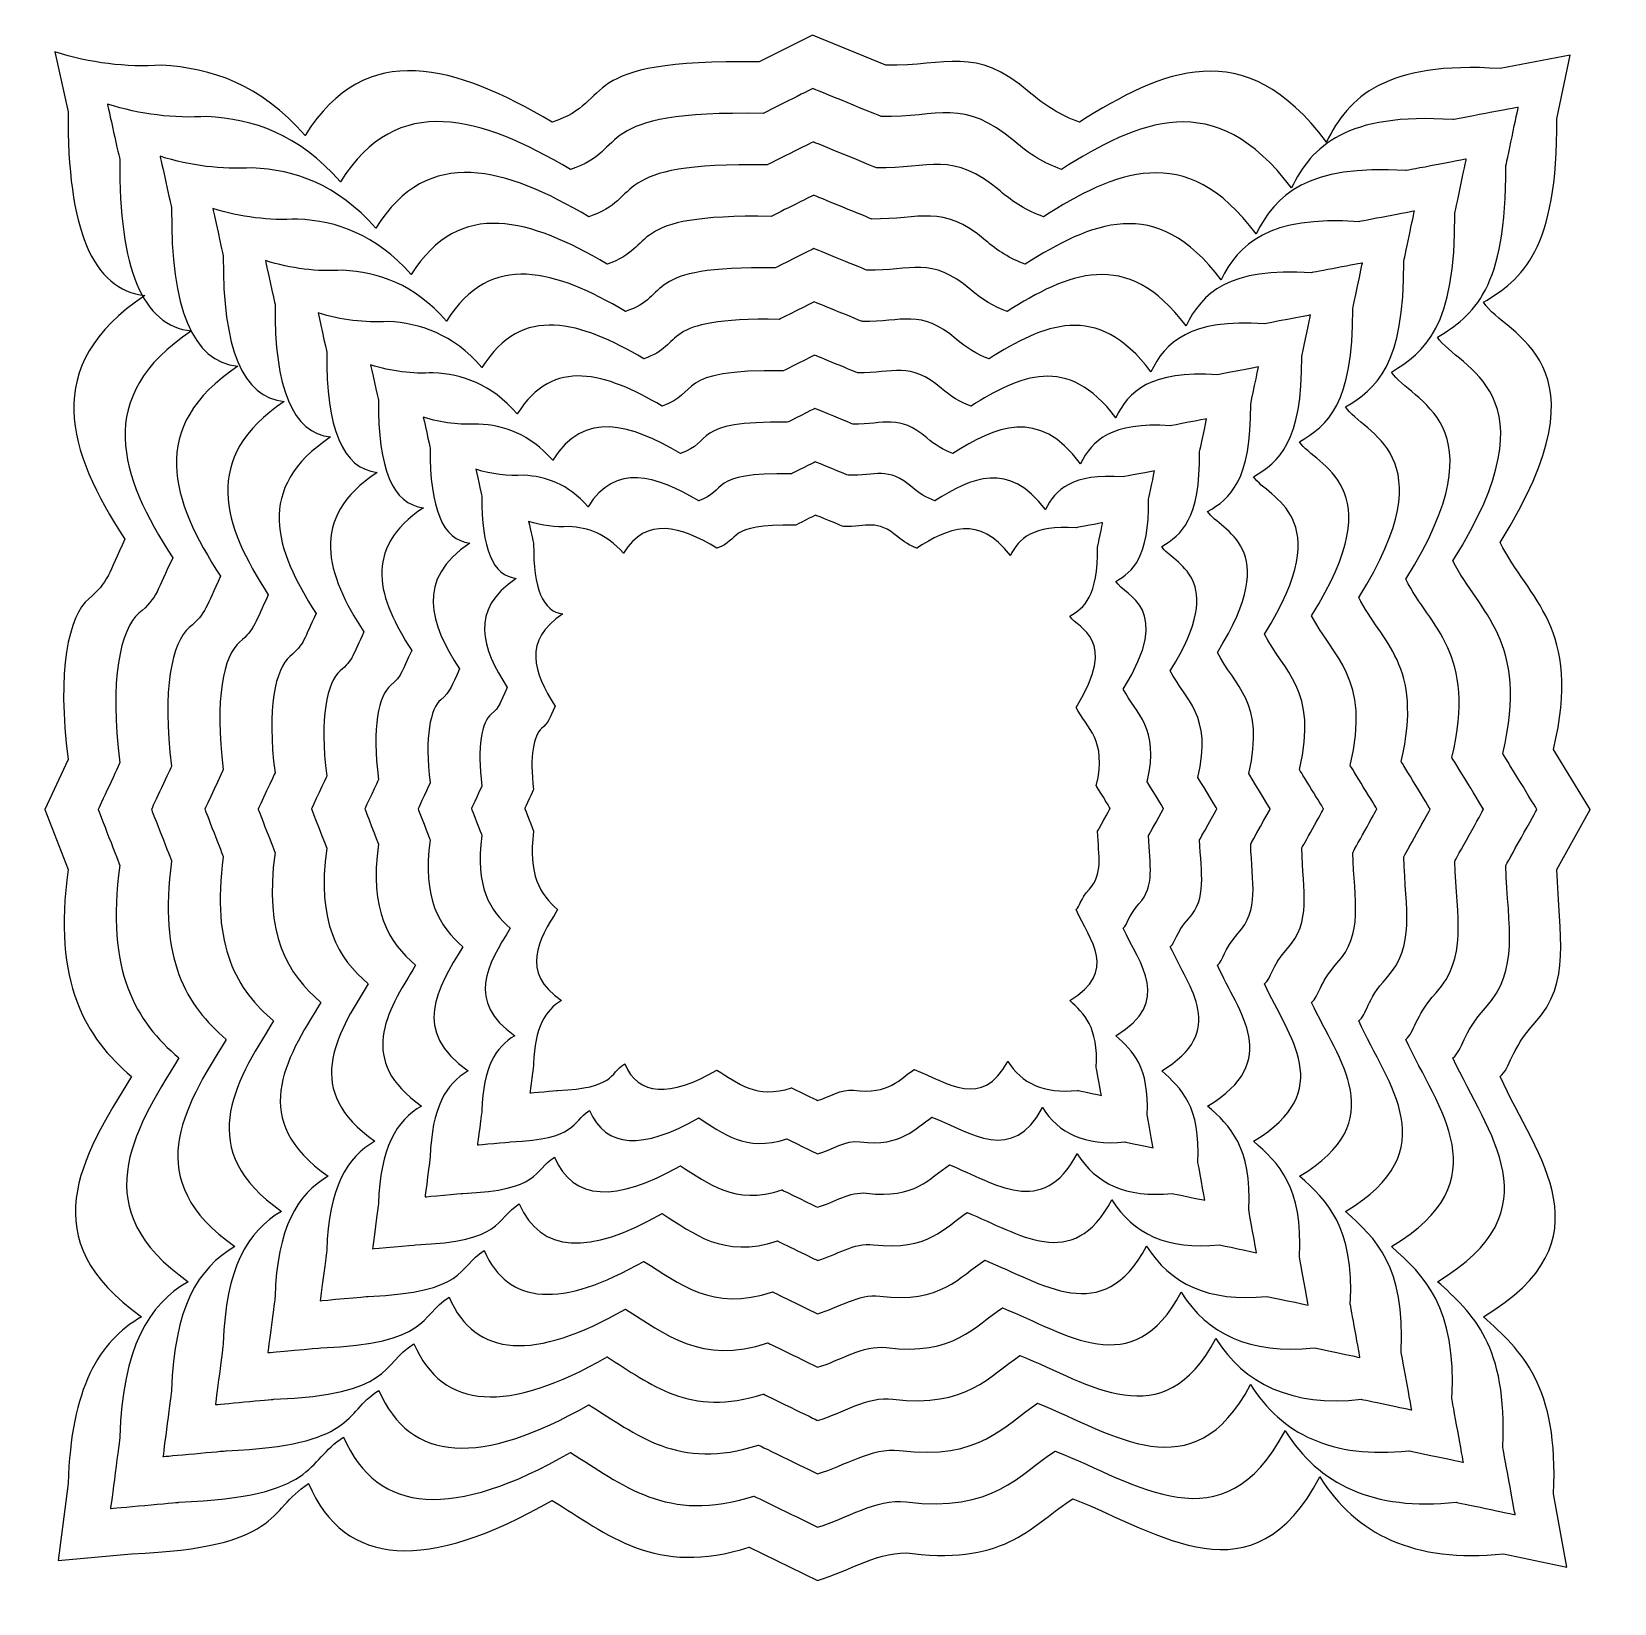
# Model space of a CAD drawing. Header units: centimetres. Extents: x -7.9 to 8, y -8 to 7.8.
import ezdxf

# ---------------------------------------------------------------- set-up
doc = ezdxf.new("R2010")
doc.units = ezdxf.units.CM
doc.header["$MEASUREMENT"] = 0
doc.layers.add('Layer 1', color=7, linetype='Continuous')

msp = doc.modelspace()

# ---------------------------------------------------------------- linework, layer by layer
at = {"layer": 'Layer 1', "color": 28}
for points, knots in [([(-7.65696, 7.58919), (-7.29955, 7.47661), (-6.94214, 7.43372), (-6.58472, 7.45516), (-6.58472, 7.45516), (-6.58471, 7.45516), (-6.58469, 7.45516), (-6.58468, 7.45516), (-6.58468, 7.45516), (-6.08554, 7.42833), (-5.59859, 7.26739), (-5.14391, 6.75151), (-5.14391, 6.75151), (-5.14391, 6.75151), (-5.14391, 6.75151), (-5.14391, 6.75151), (-5.14391, 6.75151), (-4.5316, 7.73331), (-3.63071, 7.45262), (-2.66436, 6.88554), (-2.66436, 6.88554), (-2.66436, 6.88554), (-2.66436, 6.88554), (-2.66436, 6.88554), (-2.66436, 6.88554), (-2.00739, 7.09346), (-2.48666, 7.5213), (-0.5869, 7.48867), (-0.5869, 7.48867), (-0.5869, 7.48867), (-0.5869, 7.48867), (-0.5869, 7.48867), (-0.5869, 7.48867), (-0.5869, 7.48867), (-0.05078, 7.75673), (-0.05078, 7.75673), (-0.05078, 7.75673), (-0.05078, 7.75673), (-0.05078, 7.75673), (-0.05078, 7.75673), (-0.05078, 7.75673), (-0.05078, 7.75673), (0.68638, 7.45516), (0.68638, 7.45516), (0.68638, 7.45516), (0.68638, 7.45516), (0.68638, 7.45516), (0.68638, 7.45516), (0.68638, 7.45516), (1.30552, 7.44489), (1.57416, 7.65722), (2.12573, 7.18496), (2.12573, 7.18496), (2.12573, 7.18496), (2.12573, 7.18496), (2.12573, 7.18496), (2.12573, 7.18496), (2.27612, 7.05619), (2.44231, 6.94795), (2.62981, 6.88554), (2.62981, 6.88554), (2.62981, 6.88554), (2.62981, 6.88554), (2.62981, 6.88554), (2.62981, 6.88554), (3.45633, 7.40197), (4.28284, 7.7928), (5.10936, 6.6845), (5.10936, 6.6845), (5.10936, 6.6845), (5.10936, 6.6845), (5.10936, 6.6845), (5.10936, 6.6845), (5.32972, 7.13619), (5.70323, 7.50035), (6.85174, 7.42166), (6.85174, 7.42166), (6.85174, 7.42166), (6.85174, 7.42166), (6.85174, 7.42166), (6.85174, 7.42166), (6.85174, 7.42166), (7.5554, 7.55569), (7.5554, 7.55569), (7.5554, 7.55569), (7.5554, 7.55569), (7.5554, 7.55569), (7.5554, 7.55569), (7.5554, 7.55569), (7.5554, 7.55569), (7.42137, 6.91905), (7.42137, 6.91905), (7.42137, 6.91905), (7.42137, 6.91905), (7.42137, 6.91905), (7.42137, 6.91905), (7.42137, 6.91905), (7.43163, 5.59368), (7.06833, 5.30601), (6.68421, 5.07614), (6.68421, 5.07614), (6.68421, 5.07614), (6.68421, 5.07614), (6.68421, 5.07614), (6.68421, 5.07614), (6.90474, 4.73234), (7.99852, 4.49796), (6.85175, 2.66361), (6.85175, 2.66361), (6.85175, 2.66361), (6.85175, 2.66361), (6.85175, 2.66361), (6.85175, 2.66361), (7.13694, 2.09282), (7.679, 1.81559), (7.38787, 0.58615), (7.38787, 0.58615), (7.38787, 0.58615), (7.38787, 0.58615), (7.38787, 0.58615), (7.38787, 0.58615), (7.38787, 0.58615), (7.75645, -0.01698), (7.75645, -0.01698), (7.75645, -0.01698), (7.75645, -0.01698), (7.75645, -0.01698), (7.75645, -0.01698), (7.75645, -0.01698), (7.75645, -0.01698), (7.42138, -0.62011), (7.42138, -0.62011), (7.42138, -0.62011), (7.42138, -0.62011), (7.42138, -0.62011), (7.42138, -0.62011), (7.42138, -0.62011), (7.44338, -1.29472), (7.57346, -1.74688), (7.20252, -2.15542), (7.20252, -2.15542), (7.20252, -2.15542), (7.20252, -2.15542), (7.20252, -2.15542), (7.20252, -2.15542), (6.95281, -2.43044), (6.95519, -2.61387), (6.85176, -2.69757), (6.85176, -2.69757), (6.85176, -2.69757), (6.85176, -2.69757), (6.85176, -2.69757), (6.85176, -2.69757), (7.22179, -3.51267), (7.97009, -4.33746), (6.68422, -5.1101), (6.68422, -5.1101), (6.68422, -5.1101), (6.68422, -5.1101), (6.68422, -5.1101), (6.68422, -5.1101), (7.06622, -5.45139), (7.44249, -5.80245), (7.38787, -6.88599), (7.38787, -6.88599), (7.38787, -6.88599), (7.38787, -6.88599), (7.38787, -6.88599), (7.38787, -6.88599), (7.38787, -6.88599), (7.5219, -7.62315), (7.5219, -7.62315), (7.5219, -7.62315), (7.5219, -7.62315), (7.5219, -7.62315), (7.5219, -7.62315), (7.5219, -7.62315), (7.5219, -7.62315), (6.88526, -7.48912), (6.88526, -7.48912), (6.88526, -7.48912), (6.88526, -7.48912), (6.88526, -7.48912), (6.88526, -7.48912), (6.88526, -7.48912), (5.98896, -7.58473), (5.40285, -7.2926), (5.04235, -6.71845), (5.04235, -6.71845), (5.04235, -6.71845), (5.04235, -6.71845), (5.04235, -6.71845), (5.04235, -6.71845), (4.37247, -7.9871), (3.44556, -7.28554), (2.5628, -6.93625), (2.5628, -6.93625), (2.5628, -6.93625), (2.5628, -6.93625), (2.5628, -6.93625), (2.5628, -6.93625), (2.17623, -7.18314), (1.8992, -7.60461), (0.95369, -7.48612), (0.95369, -7.48612), (0.95369, -7.48612), (0.95369, -7.48612), (0.95369, -7.48612), (0.95369, -7.48612), (0.63069, -7.44564), (0.31543, -7.66845), (-0.00051, -7.75718), (-0.00051, -7.75718), (-0.00051, -7.75718), (-0.00051, -7.75718), (-0.00051, -7.75718), (-0.00051, -7.75718), (-0.00051, -7.75718), (-0.68741, -7.42211), (-0.68741, -7.42211), (-0.68741, -7.42211), (-0.68741, -7.42211), (-0.68741, -7.42211), (-0.68741, -7.42211), (-0.68741, -7.42211), (-1.62298, -7.72673), (-2.11479, -7.29174), (-2.66435, -6.95301), (-2.66435, -6.95301), (-2.66435, -6.95301), (-2.66435, -6.95301), (-2.66435, -6.95301), (-2.66435, -6.95301), (-3.92355, -7.6739), (-4.74471, -7.62824), (-5.11039, -6.78547), (-5.11039, -6.78547), (-5.11039, -6.78547), (-5.11039, -6.78547), (-5.11039, -6.78547), (-5.11039, -6.78547), (-5.52845, -7.05223), (-5.36944, -7.42585), (-6.88628, -7.48912), (-6.88628, -7.48912), (-6.88628, -7.48912), (-6.88628, -7.48912), (-6.88628, -7.48912), (-6.88628, -7.48912), (-6.88628, -7.48912), (-7.62344, -7.55614), (-7.62344, -7.55614), (-7.62344, -7.55614), (-7.62344, -7.55614), (-7.62344, -7.55614), (-7.62344, -7.55614), (-7.62344, -7.55614), (-7.62344, -7.55614), (-7.52292, -6.78547), (-7.52292, -6.78547), (-7.52292, -6.78547), (-7.52292, -6.78547), (-7.52292, -6.78547), (-7.52292, -6.78547), (-7.52292, -6.78547), (-7.49419, -5.82609), (-7.21603, -5.35731), (-6.78576, -5.1101), (-6.78576, -5.1101), (-6.78576, -5.1101), (-6.78576, -5.1101), (-6.78576, -5.1101), (-6.78576, -5.1101), (-7.88942, -4.33485), (-7.39802, -3.51648), (-6.88628, -2.69757), (-6.88628, -2.69757), (-6.88628, -2.69757), (-6.88628, -2.69757), (-6.88628, -2.69757), (-6.88628, -2.69757), (-7.34682, -2.30662), (-7.68254, -1.76412), (-7.52292, -0.62011), (-7.52292, -0.62011), (-7.52292, -0.62011), (-7.52292, -0.62011), (-7.52292, -0.62011), (-7.52292, -0.62011), (-7.52292, -0.62011), (-7.75747, -0.01698), (-7.75747, -0.01698), (-7.75747, -0.01698), (-7.75747, -0.01698), (-7.75747, -0.01698), (-7.75747, -0.01698), (-7.75747, -0.01698), (-7.75747, -0.01698), (-7.52292, 0.48563), (-7.52292, 0.48563), (-7.52292, 0.48563), (-7.52292, 0.48564), (-7.52292, 0.48566), (-7.52293, 0.48568), (-7.52293, 0.48568), (-7.64047, 1.37463), (-7.51579, 1.9353), (-7.31695, 2.09927), (-7.31695, 2.09927), (-7.31694, 2.09928), (-7.31693, 2.09929), (-7.31691, 2.0993), (-7.31691, 2.0993), (-7.11785, 2.26345), (-7.11862, 2.35291), (-6.9533, 2.69713), (-6.9533, 2.69713), (-6.95331, 2.69714), (-6.95332, 2.69716), (-6.95333, 2.69718), (-6.95333, 2.69718), (-7.52865, 3.58196), (-7.81354, 4.43533), (-6.75226, 5.14318), (-6.75226, 5.14318), (-6.75226, 5.14318), (-6.75226, 5.14318), (-6.75226, 5.14318), (-6.75226, 5.14318), (-7.27721, 5.19903), (-7.5341, 5.81333), (-7.52293, 6.98609), (-7.52293, 6.98609), (-7.52293, 6.98609), (-7.52293, 6.98609), (-7.52293, 6.98609), (-7.52293, 6.98609), (-7.52293, 6.98609), (-7.65696, 7.58922), (-7.65696, 7.58922), (-7.65696, 7.58922), (-7.65696, 7.58922), (-7.65696, 7.58922), (-7.65696, 7.58922), (-7.65696, 7.58922), (-7.65696, 7.58922), (-7.65696, 7.58919), (-7.65696, 7.58919)], [0, 0, 0, 0, 0.01136364, 0.01136364, 0.01136364, 0.01136364, 0.02272727, 0.02272727, 0.02272727, 0.02272727, 0.03409091, 0.03409091, 0.03409091, 0.03409091, 0.04545455, 0.04545455, 0.04545455, 0.04545455, 0.05681818, 0.05681818, 0.05681818, 0.05681818, 0.06818182, 0.06818182, 0.06818182, 0.06818182, 0.07954545, 0.07954545, 0.07954545, 0.07954545, 0.09090909, 0.09090909, 0.09090909, 0.09090909, 0.10227273, 0.10227273, 0.10227273, 0.10227273, 0.11363636, 0.11363636, 0.11363636, 0.11363636, 0.125, 0.125, 0.125, 0.125, 0.13636364, 0.13636364, 0.13636364, 0.13636364, 0.14772727, 0.14772727, 0.14772727, 0.14772727, 0.15909091, 0.15909091, 0.15909091, 0.15909091, 0.17045455, 0.17045455, 0.17045455, 0.17045455, 0.18181818, 0.18181818, 0.18181818, 0.18181818, 0.19318182, 0.19318182, 0.19318182, 0.19318182, 0.20454545, 0.20454545, 0.20454545, 0.20454545, 0.21590909, 0.21590909, 0.21590909, 0.21590909, 0.22727273, 0.22727273, 0.22727273, 0.22727273, 0.23863636, 0.23863636, 0.23863636, 0.23863636, 0.25, 0.25, 0.25, 0.25, 0.26136364, 0.26136364, 0.26136364, 0.26136364, 0.27272727, 0.27272727, 0.27272727, 0.27272727, 0.28409091, 0.28409091, 0.28409091, 0.28409091, 0.29545455, 0.29545455, 0.29545455, 0.29545455, 0.30681818, 0.30681818, 0.30681818, 0.30681818, 0.31818182, 0.31818182, 0.31818182, 0.31818182, 0.32954545, 0.32954545, 0.32954545, 0.32954545, 0.34090909, 0.34090909, 0.34090909, 0.34090909, 0.35227273, 0.35227273, 0.35227273, 0.35227273, 0.36363636, 0.36363636, 0.36363636, 0.36363636, 0.375, 0.375, 0.375, 0.375, 0.38636364, 0.38636364, 0.38636364, 0.38636364, 0.39772727, 0.39772727, 0.39772727, 0.39772727, 0.40909091, 0.40909091, 0.40909091, 0.40909091, 0.42045455, 0.42045455, 0.42045455, 0.42045455, 0.43181818, 0.43181818, 0.43181818, 0.43181818, 0.44318182, 0.44318182, 0.44318182, 0.44318182, 0.45454545, 0.45454545, 0.45454545, 0.45454545, 0.46590909, 0.46590909, 0.46590909, 0.46590909, 0.47727273, 0.47727273, 0.47727273, 0.47727273, 0.48863636, 0.48863636, 0.48863636, 0.48863636, 0.5, 0.5, 0.5, 0.5, 0.51136364, 0.51136364, 0.51136364, 0.51136364, 0.52272727, 0.52272727, 0.52272727, 0.52272727, 0.53409091, 0.53409091, 0.53409091, 0.53409091, 0.54545455, 0.54545455, 0.54545455, 0.54545455, 0.55681818, 0.55681818, 0.55681818, 0.55681818, 0.56818182, 0.56818182, 0.56818182, 0.56818182, 0.57954545, 0.57954545, 0.57954545, 0.57954545, 0.59090909, 0.59090909, 0.59090909, 0.59090909, 0.60227273, 0.60227273, 0.60227273, 0.60227273, 0.61363636, 0.61363636, 0.61363636, 0.61363636, 0.625, 0.625, 0.625, 0.625, 0.63636364, 0.63636364, 0.63636364, 0.63636364, 0.64772727, 0.64772727, 0.64772727, 0.64772727, 0.65909091, 0.65909091, 0.65909091, 0.65909091, 0.67045455, 0.67045455, 0.67045455, 0.67045455, 0.68181818, 0.68181818, 0.68181818, 0.68181818, 0.69318182, 0.69318182, 0.69318182, 0.69318182, 0.70454545, 0.70454545, 0.70454545, 0.70454545, 0.71590909, 0.71590909, 0.71590909, 0.71590909, 0.72727273, 0.72727273, 0.72727273, 0.72727273, 0.73863636, 0.73863636, 0.73863636, 0.73863636, 0.75, 0.75, 0.75, 0.75, 0.76136364, 0.76136364, 0.76136364, 0.76136364, 0.77272727, 0.77272727, 0.77272727, 0.77272727, 0.78409091, 0.78409091, 0.78409091, 0.78409091, 0.79545455, 0.79545455, 0.79545455, 0.79545455, 0.80681818, 0.80681818, 0.80681818, 0.80681818, 0.81818182, 0.81818182, 0.81818182, 0.81818182, 0.82954545, 0.82954545, 0.82954545, 0.82954545, 0.84090909, 0.84090909, 0.84090909, 0.84090909, 0.85227273, 0.85227273, 0.85227273, 0.85227273, 0.86363636, 0.86363636, 0.86363636, 0.86363636, 0.875, 0.875, 0.875, 0.875, 0.88636364, 0.88636364, 0.88636364, 0.88636364, 0.89772727, 0.89772727, 0.89772727, 0.89772727, 0.90909091, 0.90909091, 0.90909091, 0.90909091, 0.92045455, 0.92045455, 0.92045455, 0.92045455, 0.93181818, 0.93181818, 0.93181818, 0.93181818, 0.94318182, 0.94318182, 0.94318182, 0.94318182, 0.95454545, 0.95454545, 0.95454545, 0.95454545, 0.96590909, 0.96590909, 0.96590909, 0.96590909, 0.97727273, 0.97727273, 0.97727273, 0.97727273, 1, 1, 1, 1]), ([(-7.65696, 7.58919), (-7.65696, 7.58919), (-7.65696, 7.58919), (-7.65696, 7.58919), (-7.65696, 7.58919), (-7.65696, 7.58919), (-7.65696, 7.58919), (-7.65696, 7.58919)], [0, 0, 0, 0, 0.33333333, 0.33333333, 0.33333333, 0.33333333, 1, 1, 1, 1])]:
    msp.add_open_spline(points, degree=3, knots=knots, dxfattribs=at)
at = {"layer": 'Layer 1', "lineweight": 18}
for points, knots in [([(-7.65696, 7.58919), (-7.29955, 7.47661), (-6.94214, 7.43372), (-6.58472, 7.45516), (-6.58472, 7.45516), (-6.58471, 7.45516), (-6.58469, 7.45516), (-6.58468, 7.45516), (-6.58468, 7.45516), (-6.08554, 7.42833), (-5.59859, 7.26739), (-5.14391, 6.75151), (-5.14391, 6.75151), (-5.14391, 6.75151), (-5.14391, 6.75151), (-5.14391, 6.75151), (-5.14391, 6.75151), (-4.5316, 7.73331), (-3.63071, 7.45262), (-2.66436, 6.88554), (-2.66436, 6.88554), (-2.66436, 6.88554), (-2.66436, 6.88554), (-2.66436, 6.88554), (-2.66436, 6.88554), (-2.00739, 7.09346), (-2.48666, 7.5213), (-0.5869, 7.48867), (-0.5869, 7.48867), (-0.5869, 7.48867), (-0.5869, 7.48867), (-0.5869, 7.48867), (-0.5869, 7.48867), (-0.5869, 7.48867), (-0.05078, 7.75673), (-0.05078, 7.75673), (-0.05078, 7.75673), (-0.05078, 7.75673), (-0.05078, 7.75673), (-0.05078, 7.75673), (-0.05078, 7.75673), (-0.05078, 7.75673), (0.68638, 7.45516), (0.68638, 7.45516), (0.68638, 7.45516), (0.68638, 7.45516), (0.68638, 7.45516), (0.68638, 7.45516), (0.68638, 7.45516), (1.30552, 7.44489), (1.57416, 7.65722), (2.12573, 7.18496), (2.12573, 7.18496), (2.12573, 7.18496), (2.12573, 7.18496), (2.12573, 7.18496), (2.12573, 7.18496), (2.27612, 7.05619), (2.44231, 6.94795), (2.62981, 6.88554), (2.62981, 6.88554), (2.62981, 6.88554), (2.62981, 6.88554), (2.62981, 6.88554), (2.62981, 6.88554), (3.45633, 7.40197), (4.28284, 7.7928), (5.10936, 6.6845), (5.10936, 6.6845), (5.10936, 6.6845), (5.10936, 6.6845), (5.10936, 6.6845), (5.10936, 6.6845), (5.32972, 7.13619), (5.70323, 7.50035), (6.85174, 7.42166), (6.85174, 7.42166), (6.85174, 7.42166), (6.85174, 7.42166), (6.85174, 7.42166), (6.85174, 7.42166), (6.85174, 7.42166), (7.5554, 7.55569), (7.5554, 7.55569), (7.5554, 7.55569), (7.5554, 7.55569), (7.5554, 7.55569), (7.5554, 7.55569), (7.5554, 7.55569), (7.5554, 7.55569), (7.42137, 6.91905), (7.42137, 6.91905), (7.42137, 6.91905), (7.42137, 6.91905), (7.42137, 6.91905), (7.42137, 6.91905), (7.42137, 6.91905), (7.43163, 5.59368), (7.06833, 5.30601), (6.68421, 5.07614), (6.68421, 5.07614), (6.68421, 5.07614), (6.68421, 5.07614), (6.68421, 5.07614), (6.68421, 5.07614), (6.90474, 4.73234), (7.99852, 4.49796), (6.85175, 2.66361), (6.85175, 2.66361), (6.85175, 2.66361), (6.85175, 2.66361), (6.85175, 2.66361), (6.85175, 2.66361), (7.13694, 2.09282), (7.679, 1.81559), (7.38787, 0.58615), (7.38787, 0.58615), (7.38787, 0.58615), (7.38787, 0.58615), (7.38787, 0.58615), (7.38787, 0.58615), (7.38787, 0.58615), (7.75645, -0.01698), (7.75645, -0.01698), (7.75645, -0.01698), (7.75645, -0.01698), (7.75645, -0.01698), (7.75645, -0.01698), (7.75645, -0.01698), (7.75645, -0.01698), (7.42138, -0.62011), (7.42138, -0.62011), (7.42138, -0.62011), (7.42138, -0.62011), (7.42138, -0.62011), (7.42138, -0.62011), (7.42138, -0.62011), (7.44338, -1.29472), (7.57346, -1.74688), (7.20252, -2.15542), (7.20252, -2.15542), (7.20252, -2.15542), (7.20252, -2.15542), (7.20252, -2.15542), (7.20252, -2.15542), (6.95281, -2.43044), (6.95519, -2.61387), (6.85176, -2.69757), (6.85176, -2.69757), (6.85176, -2.69757), (6.85176, -2.69757), (6.85176, -2.69757), (6.85176, -2.69757), (7.22179, -3.51267), (7.97009, -4.33746), (6.68422, -5.1101), (6.68422, -5.1101), (6.68422, -5.1101), (6.68422, -5.1101), (6.68422, -5.1101), (6.68422, -5.1101), (7.06622, -5.45139), (7.44249, -5.80245), (7.38787, -6.88599), (7.38787, -6.88599), (7.38787, -6.88599), (7.38787, -6.88599), (7.38787, -6.88599), (7.38787, -6.88599), (7.38787, -6.88599), (7.5219, -7.62315), (7.5219, -7.62315), (7.5219, -7.62315), (7.5219, -7.62315), (7.5219, -7.62315), (7.5219, -7.62315), (7.5219, -7.62315), (7.5219, -7.62315), (6.88526, -7.48912), (6.88526, -7.48912), (6.88526, -7.48912), (6.88526, -7.48912), (6.88526, -7.48912), (6.88526, -7.48912), (6.88526, -7.48912), (5.98896, -7.58473), (5.40285, -7.2926), (5.04235, -6.71845), (5.04235, -6.71845), (5.04235, -6.71845), (5.04235, -6.71845), (5.04235, -6.71845), (5.04235, -6.71845), (4.37247, -7.9871), (3.44556, -7.28554), (2.5628, -6.93625), (2.5628, -6.93625), (2.5628, -6.93625), (2.5628, -6.93625), (2.5628, -6.93625), (2.5628, -6.93625), (2.17623, -7.18314), (1.8992, -7.60461), (0.95369, -7.48612), (0.95369, -7.48612), (0.95369, -7.48612), (0.95369, -7.48612), (0.95369, -7.48612), (0.95369, -7.48612), (0.63069, -7.44564), (0.31543, -7.66845), (-0.00051, -7.75718), (-0.00051, -7.75718), (-0.00051, -7.75718), (-0.00051, -7.75718), (-0.00051, -7.75718), (-0.00051, -7.75718), (-0.00051, -7.75718), (-0.68741, -7.42211), (-0.68741, -7.42211), (-0.68741, -7.42211), (-0.68741, -7.42211), (-0.68741, -7.42211), (-0.68741, -7.42211), (-0.68741, -7.42211), (-1.62298, -7.72673), (-2.11479, -7.29174), (-2.66435, -6.95301), (-2.66435, -6.95301), (-2.66435, -6.95301), (-2.66435, -6.95301), (-2.66435, -6.95301), (-2.66435, -6.95301), (-3.92355, -7.6739), (-4.74471, -7.62824), (-5.11039, -6.78547), (-5.11039, -6.78547), (-5.11039, -6.78547), (-5.11039, -6.78547), (-5.11039, -6.78547), (-5.11039, -6.78547), (-5.52845, -7.05223), (-5.36944, -7.42585), (-6.88628, -7.48912), (-6.88628, -7.48912), (-6.88628, -7.48912), (-6.88628, -7.48912), (-6.88628, -7.48912), (-6.88628, -7.48912), (-6.88628, -7.48912), (-7.62344, -7.55614), (-7.62344, -7.55614), (-7.62344, -7.55614), (-7.62344, -7.55614), (-7.62344, -7.55614), (-7.62344, -7.55614), (-7.62344, -7.55614), (-7.62344, -7.55614), (-7.52292, -6.78547), (-7.52292, -6.78547), (-7.52292, -6.78547), (-7.52292, -6.78547), (-7.52292, -6.78547), (-7.52292, -6.78547), (-7.52292, -6.78547), (-7.49419, -5.82609), (-7.21603, -5.35731), (-6.78576, -5.1101), (-6.78576, -5.1101), (-6.78576, -5.1101), (-6.78576, -5.1101), (-6.78576, -5.1101), (-6.78576, -5.1101), (-7.88942, -4.33485), (-7.39802, -3.51648), (-6.88628, -2.69757), (-6.88628, -2.69757), (-6.88628, -2.69757), (-6.88628, -2.69757), (-6.88628, -2.69757), (-6.88628, -2.69757), (-7.34682, -2.30662), (-7.68254, -1.76412), (-7.52292, -0.62011), (-7.52292, -0.62011), (-7.52292, -0.62011), (-7.52292, -0.62011), (-7.52292, -0.62011), (-7.52292, -0.62011), (-7.52292, -0.62011), (-7.75747, -0.01698), (-7.75747, -0.01698), (-7.75747, -0.01698), (-7.75747, -0.01698), (-7.75747, -0.01698), (-7.75747, -0.01698), (-7.75747, -0.01698), (-7.75747, -0.01698), (-7.52292, 0.48563), (-7.52292, 0.48563), (-7.52292, 0.48563), (-7.52292, 0.48564), (-7.52292, 0.48566), (-7.52293, 0.48568), (-7.52293, 0.48568), (-7.64047, 1.37463), (-7.51579, 1.9353), (-7.31695, 2.09927), (-7.31695, 2.09927), (-7.31694, 2.09928), (-7.31693, 2.09929), (-7.31691, 2.0993), (-7.31691, 2.0993), (-7.11785, 2.26345), (-7.11862, 2.35291), (-6.9533, 2.69713), (-6.9533, 2.69713), (-6.95331, 2.69714), (-6.95332, 2.69716), (-6.95333, 2.69718), (-6.95333, 2.69718), (-7.52865, 3.58196), (-7.81354, 4.43533), (-6.75226, 5.14318), (-6.75226, 5.14318), (-6.75226, 5.14318), (-6.75226, 5.14318), (-6.75226, 5.14318), (-6.75226, 5.14318), (-7.27721, 5.19903), (-7.5341, 5.81333), (-7.52293, 6.98609), (-7.52293, 6.98609), (-7.52293, 6.98609), (-7.52293, 6.98609), (-7.52293, 6.98609), (-7.52293, 6.98609), (-7.52293, 6.98609), (-7.65696, 7.58922), (-7.65696, 7.58922), (-7.65696, 7.58922), (-7.65696, 7.58922), (-7.65696, 7.58922), (-7.65696, 7.58922)], [0, 0, 0, 0, 0.01149425, 0.01149425, 0.01149425, 0.01149425, 0.02298851, 0.02298851, 0.02298851, 0.02298851, 0.03448276, 0.03448276, 0.03448276, 0.03448276, 0.04597701, 0.04597701, 0.04597701, 0.04597701, 0.05747126, 0.05747126, 0.05747126, 0.05747126, 0.06896552, 0.06896552, 0.06896552, 0.06896552, 0.08045977, 0.08045977, 0.08045977, 0.08045977, 0.09195402, 0.09195402, 0.09195402, 0.09195402, 0.10344828, 0.10344828, 0.10344828, 0.10344828, 0.11494253, 0.11494253, 0.11494253, 0.11494253, 0.12643678, 0.12643678, 0.12643678, 0.12643678, 0.13793103, 0.13793103, 0.13793103, 0.13793103, 0.14942529, 0.14942529, 0.14942529, 0.14942529, 0.16091954, 0.16091954, 0.16091954, 0.16091954, 0.17241379, 0.17241379, 0.17241379, 0.17241379, 0.18390805, 0.18390805, 0.18390805, 0.18390805, 0.1954023, 0.1954023, 0.1954023, 0.1954023, 0.20689655, 0.20689655, 0.20689655, 0.20689655, 0.2183908, 0.2183908, 0.2183908, 0.2183908, 0.22988506, 0.22988506, 0.22988506, 0.22988506, 0.24137931, 0.24137931, 0.24137931, 0.24137931, 0.25287356, 0.25287356, 0.25287356, 0.25287356, 0.26436782, 0.26436782, 0.26436782, 0.26436782, 0.27586207, 0.27586207, 0.27586207, 0.27586207, 0.28735632, 0.28735632, 0.28735632, 0.28735632, 0.29885057, 0.29885057, 0.29885057, 0.29885057, 0.31034483, 0.31034483, 0.31034483, 0.31034483, 0.32183908, 0.32183908, 0.32183908, 0.32183908, 0.33333333, 0.33333333, 0.33333333, 0.33333333, 0.34482759, 0.34482759, 0.34482759, 0.34482759, 0.35632184, 0.35632184, 0.35632184, 0.35632184, 0.36781609, 0.36781609, 0.36781609, 0.36781609, 0.37931034, 0.37931034, 0.37931034, 0.37931034, 0.3908046, 0.3908046, 0.3908046, 0.3908046, 0.40229885, 0.40229885, 0.40229885, 0.40229885, 0.4137931, 0.4137931, 0.4137931, 0.4137931, 0.42528736, 0.42528736, 0.42528736, 0.42528736, 0.43678161, 0.43678161, 0.43678161, 0.43678161, 0.44827586, 0.44827586, 0.44827586, 0.44827586, 0.45977011, 0.45977011, 0.45977011, 0.45977011, 0.47126437, 0.47126437, 0.47126437, 0.47126437, 0.48275862, 0.48275862, 0.48275862, 0.48275862, 0.49425287, 0.49425287, 0.49425287, 0.49425287, 0.50574713, 0.50574713, 0.50574713, 0.50574713, 0.51724138, 0.51724138, 0.51724138, 0.51724138, 0.52873563, 0.52873563, 0.52873563, 0.52873563, 0.54022989, 0.54022989, 0.54022989, 0.54022989, 0.55172414, 0.55172414, 0.55172414, 0.55172414, 0.56321839, 0.56321839, 0.56321839, 0.56321839, 0.57471264, 0.57471264, 0.57471264, 0.57471264, 0.5862069, 0.5862069, 0.5862069, 0.5862069, 0.59770115, 0.59770115, 0.59770115, 0.59770115, 0.6091954, 0.6091954, 0.6091954, 0.6091954, 0.62068966, 0.62068966, 0.62068966, 0.62068966, 0.63218391, 0.63218391, 0.63218391, 0.63218391, 0.64367816, 0.64367816, 0.64367816, 0.64367816, 0.65517241, 0.65517241, 0.65517241, 0.65517241, 0.66666667, 0.66666667, 0.66666667, 0.66666667, 0.67816092, 0.67816092, 0.67816092, 0.67816092, 0.68965517, 0.68965517, 0.68965517, 0.68965517, 0.70114943, 0.70114943, 0.70114943, 0.70114943, 0.71264368, 0.71264368, 0.71264368, 0.71264368, 0.72413793, 0.72413793, 0.72413793, 0.72413793, 0.73563218, 0.73563218, 0.73563218, 0.73563218, 0.74712644, 0.74712644, 0.74712644, 0.74712644, 0.75862069, 0.75862069, 0.75862069, 0.75862069, 0.77011494, 0.77011494, 0.77011494, 0.77011494, 0.7816092, 0.7816092, 0.7816092, 0.7816092, 0.79310345, 0.79310345, 0.79310345, 0.79310345, 0.8045977, 0.8045977, 0.8045977, 0.8045977, 0.81609195, 0.81609195, 0.81609195, 0.81609195, 0.82758621, 0.82758621, 0.82758621, 0.82758621, 0.83908046, 0.83908046, 0.83908046, 0.83908046, 0.85057471, 0.85057471, 0.85057471, 0.85057471, 0.86206897, 0.86206897, 0.86206897, 0.86206897, 0.87356322, 0.87356322, 0.87356322, 0.87356322, 0.88505747, 0.88505747, 0.88505747, 0.88505747, 0.89655172, 0.89655172, 0.89655172, 0.89655172, 0.90804598, 0.90804598, 0.90804598, 0.90804598, 0.91954023, 0.91954023, 0.91954023, 0.91954023, 0.93103448, 0.93103448, 0.93103448, 0.93103448, 0.94252874, 0.94252874, 0.94252874, 0.94252874, 0.95402299, 0.95402299, 0.95402299, 0.95402299, 0.96551724, 0.96551724, 0.96551724, 0.96551724, 0.97701149, 0.97701149, 0.97701149, 0.97701149, 1, 1, 1, 1]), ([(-7.65696, 7.58919), (-7.65696, 7.58919), (-7.65696, 7.58919), (-7.65696, 7.58919), (-7.65696, 7.58919), (-7.65696, 7.58919), (-7.65696, 7.58919), (-7.65696, 7.58919)], [0, 0, 0, 0, 0.33333333, 0.33333333, 0.33333333, 0.33333333, 1, 1, 1, 1]), ([(-7.12852, 7.06537), (-6.79578, 6.96056), (-6.46303, 6.92063), (-6.13029, 6.94059), (-6.13029, 6.94059), (-6.13028, 6.94059), (-6.13026, 6.94059), (-6.13024, 6.94059), (-6.13024, 6.94059), (-5.66555, 6.91561), (-5.21221, 6.76578), (-4.78891, 6.2855), (-4.78891, 6.2855), (-4.78891, 6.2855), (-4.78891, 6.2855), (-4.78891, 6.2855), (-4.78891, 6.2855), (-4.21886, 7.19954), (-3.38015, 6.93822), (-2.4805, 6.41027), (-2.4805, 6.41027), (-2.4805, 6.41027), (-2.4805, 6.41027), (-2.4805, 6.41027), (-2.4805, 6.41027), (-1.86888, 6.60384), (-2.31507, 7.00214), (-0.54643, 6.97177), (-0.54643, 6.97177), (-0.54643, 6.97177), (-0.54643, 6.97177), (-0.54643, 6.97177), (-0.54643, 6.97177), (-0.54608, 6.97194), (-0.04732, 7.22133), (-0.04732, 7.22133), (-0.04732, 7.22133), (-0.04732, 7.22133), (-0.04732, 7.22133), (-0.04732, 7.22133), (-0.04732, 7.22133), (-0.04708, 7.22123), (0.63896, 6.94058), (0.63896, 6.94058), (0.63896, 6.94058), (0.63896, 6.94058), (0.63896, 6.94058), (0.63896, 6.94058), (0.63896, 6.94058), (1.21537, 6.93102), (1.46547, 7.12869), (1.97896, 6.68903), (1.97896, 6.68903), (1.97896, 6.68903), (1.97896, 6.68903), (1.97896, 6.68903), (1.97896, 6.68903), (2.11897, 6.56915), (2.27369, 6.46838), (2.44825, 6.41027), (2.44825, 6.41027), (2.44825, 6.41027), (2.44825, 6.41027), (2.44825, 6.41027), (2.44825, 6.41027), (3.21772, 6.89105), (3.98719, 7.25491), (4.75666, 6.2231), (4.75666, 6.2231), (4.75666, 6.2231), (4.75666, 6.2231), (4.75666, 6.2231), (4.75666, 6.2231), (4.96181, 6.64361), (5.30954, 6.98264), (6.37878, 6.90938), (6.37878, 6.90938), (6.37878, 6.90938), (6.37878, 6.90938), (6.37878, 6.90938), (6.37878, 6.90938), (6.37902, 6.90942), (7.03387, 7.03416), (7.03387, 7.03416), (7.03387, 7.03416), (7.03387, 7.03416), (7.03387, 7.03416), (7.03387, 7.03416), (7.03387, 7.03416), (7.03379, 7.03375), (6.90909, 6.44146), (6.90909, 6.44146), (6.90909, 6.44146), (6.90909, 6.44146), (6.90909, 6.44146), (6.90909, 6.44145), (6.90909, 6.44145), (6.91864, 5.20757), (6.58041, 4.93974), (6.22281, 4.72575), (6.22281, 4.72575), (6.22281, 4.72575), (6.22281, 4.72575), (6.22281, 4.72575), (6.22281, 4.72575), (6.42812, 4.40568), (7.4464, 4.18747), (6.37878, 2.47973), (6.37878, 2.47973), (6.37878, 2.47973), (6.37878, 2.47973), (6.37878, 2.47973), (6.37878, 2.47973), (6.64428, 1.94834), (7.14893, 1.69024), (6.87789, 0.54566), (6.87789, 0.54566), (6.87789, 0.54566), (6.87789, 0.54566), (6.87789, 0.54566), (6.87789, 0.54566), (6.87813, 0.54527), (7.22103, -0.01584), (7.22103, -0.01584), (7.22103, -0.01584), (7.22103, -0.01584), (7.22103, -0.01584), (7.22103, -0.01584), (7.22103, -0.01584), (7.22082, -0.01623), (6.90909, -0.57734), (6.90909, -0.57734), (6.90909, -0.57734), (6.90909, -0.57734), (6.90909, -0.57734), (6.90909, -0.57735), (6.90909, -0.57735), (6.92957, -1.20539), (7.05067, -1.62635), (6.70533, -2.00669), (6.70533, -2.00669), (6.70533, -2.00669), (6.70533, -2.00669), (6.70533, -2.00669), (6.70533, -2.00669), (6.47286, -2.26273), (6.47507, -2.43349), (6.37878, -2.51141), (6.37878, -2.51141), (6.37878, -2.51141), (6.37878, -2.51141), (6.37878, -2.51141), (6.37878, -2.51141), (6.72327, -3.27025), (7.41992, -4.03812), (6.22281, -4.75743), (6.22281, -4.75743), (6.22281, -4.75743), (6.22281, -4.75743), (6.22281, -4.75743), (6.22281, -4.75743), (6.57845, -5.07517), (6.92874, -5.40199), (6.8779, -6.41075), (6.8779, -6.41075), (6.8779, -6.41075), (6.8779, -6.41075), (6.8779, -6.41075), (6.8779, -6.41075), (6.87795, -6.41099), (7.00268, -7.09703), (7.00268, -7.09703), (7.00268, -7.09703), (7.00268, -7.09703), (7.00268, -7.09703), (7.00268, -7.09703), (7.00268, -7.09703), (7.00227, -7.09695), (6.40998, -6.97225), (6.40998, -6.97225), (6.40998, -6.97225), (6.40998, -6.97225), (6.40998, -6.97225), (6.40998, -6.97225), (6.40998, -6.97225), (5.57554, -7.06126), (5.02988, -6.78929), (4.69427, -6.25477), (4.69427, -6.25477), (4.69427, -6.25477), (4.69427, -6.25477), (4.69427, -6.25477), (4.69427, -6.25477), (4.07063, -7.43585), (3.2077, -6.78271), (2.38586, -6.45753), (2.38586, -6.45753), (2.38586, -6.45753), (2.38586, -6.45753), (2.38586, -6.45753), (2.38586, -6.45753), (2.02598, -6.68738), (1.76806, -7.07976), (0.88781, -6.96944), (0.88781, -6.96944), (0.88781, -6.96944), (0.88781, -6.96944), (0.8878, -6.96944), (0.8878, -6.96944), (0.58709, -6.93176), (0.2936, -7.13918), (-0.00054, -7.2218), (-0.00054, -7.2218), (-0.00054, -7.2218), (-0.00054, -7.2218), (-0.00054, -7.2218), (-0.00054, -7.2218), (-0.00075, -7.22169), (-0.64003, -6.90985), (-0.64003, -6.90985), (-0.64003, -6.90985), (-0.64003, -6.90985), (-0.64003, -6.90985), (-0.64003, -6.90985), (-0.64003, -6.90985), (-1.51103, -7.19345), (-1.96889, -6.78848), (-2.48052, -6.47312), (-2.48052, -6.47312), (-2.48052, -6.47312), (-2.48052, -6.47312), (-2.48052, -6.47312), (-2.48052, -6.47312), (-3.65281, -7.14426), (-4.4173, -7.10175), (-4.75773, -6.31715), (-4.75773, -6.31715), (-4.75773, -6.31715), (-4.75773, -6.31715), (-4.75773, -6.31715), (-4.75773, -6.31715), (-5.14693, -6.56549), (-4.9989, -6.91333), (-6.41105, -6.97224), (-6.41105, -6.97224), (-6.41105, -6.97224), (-6.41105, -6.97224), (-6.41105, -6.97224), (-6.41105, -6.97224), (-6.41129, -6.97226), (-7.09733, -7.03463), (-7.09733, -7.03463), (-7.09733, -7.03463), (-7.09733, -7.03463), (-7.09733, -7.03463), (-7.09733, -7.03463), (-7.09733, -7.03463), (-7.0973, -7.03437), (-7.00375, -6.31715), (-7.00375, -6.31715), (-7.00375, -6.31715), (-7.00375, -6.31715), (-7.00375, -6.31715), (-7.00375, -6.31715), (-7.00375, -6.31715), (-6.977, -5.42399), (-6.71804, -4.98756), (-6.31747, -4.75742), (-6.31747, -4.75742), (-6.31747, -4.75742), (-6.31747, -4.75742), (-6.31747, -4.75742), (-6.31747, -4.75742), (-7.34495, -4.03567), (-6.88747, -3.27379), (-6.41105, -2.5114), (-6.41105, -2.5114), (-6.41105, -2.5114), (-6.41105, -2.5114), (-6.41105, -2.5114), (-6.41105, -2.5114), (-6.8398, -2.14743), (-7.15235, -1.64237), (-7.00375, -0.57733), (-7.00375, -0.57733), (-7.00375, -0.57733), (-7.00375, -0.57733), (-7.00375, -0.57733), (-7.00375, -0.57733), (-7.0039, -0.57694), (-7.22211, -0.01583), (-7.22211, -0.01583), (-7.22211, -0.01583), (-7.22211, -0.01583), (-7.22211, -0.01583), (-7.22211, -0.01583), (-7.22211, -0.01583), (-7.22196, -0.0155), (-7.00375, 0.45209), (-7.00375, 0.45209), (-7.00375, 0.45209), (-7.00375, 0.4521), (-7.00375, 0.45211), (-7.00376, 0.45212), (-7.00376, 0.45212), (-7.11319, 1.27972), (-6.99711, 1.80169), (-6.81199, 1.95434), (-6.81199, 1.95434), (-6.81198, 1.95435), (-6.81197, 1.95436), (-6.81196, 1.95437), (-6.81196, 1.95437), (-6.62664, 2.10719), (-6.62735, 2.19048), (-6.47344, 2.51094), (-6.47344, 2.51094), (-6.47345, 2.51095), (-6.47346, 2.51096), (-6.47346, 2.51097), (-6.47346, 2.51097), (-7.00907, 3.33468), (-7.2743, 4.12916), (-6.28627, 4.78815), (-6.28627, 4.78815), (-6.28627, 4.78815), (-6.28627, 4.78815), (-6.28627, 4.78815), (-6.28627, 4.78815), (-6.77498, 4.84014), (-7.01414, 5.41205), (-7.00374, 6.50386), (-7.00374, 6.50386), (-7.00374, 6.50386), (-7.00374, 6.50386), (-7.00374, 6.50386), (-7.00374, 6.50386), (-7.00383, 6.50425), (-7.12852, 7.06536), (-7.12852, 7.06536), (-7.12852, 7.06536), (-7.12852, 7.06536), (-7.12852, 7.06536), (-7.12852, 7.06536)], [0, 0, 0, 0, 0.01149425, 0.01149425, 0.01149425, 0.01149425, 0.02298851, 0.02298851, 0.02298851, 0.02298851, 0.03448276, 0.03448276, 0.03448276, 0.03448276, 0.04597701, 0.04597701, 0.04597701, 0.04597701, 0.05747126, 0.05747126, 0.05747126, 0.05747126, 0.06896552, 0.06896552, 0.06896552, 0.06896552, 0.08045977, 0.08045977, 0.08045977, 0.08045977, 0.09195402, 0.09195402, 0.09195402, 0.09195402, 0.10344828, 0.10344828, 0.10344828, 0.10344828, 0.11494253, 0.11494253, 0.11494253, 0.11494253, 0.12643678, 0.12643678, 0.12643678, 0.12643678, 0.13793103, 0.13793103, 0.13793103, 0.13793103, 0.14942529, 0.14942529, 0.14942529, 0.14942529, 0.16091954, 0.16091954, 0.16091954, 0.16091954, 0.17241379, 0.17241379, 0.17241379, 0.17241379, 0.18390805, 0.18390805, 0.18390805, 0.18390805, 0.1954023, 0.1954023, 0.1954023, 0.1954023, 0.20689655, 0.20689655, 0.20689655, 0.20689655, 0.2183908, 0.2183908, 0.2183908, 0.2183908, 0.22988506, 0.22988506, 0.22988506, 0.22988506, 0.24137931, 0.24137931, 0.24137931, 0.24137931, 0.25287356, 0.25287356, 0.25287356, 0.25287356, 0.26436782, 0.26436782, 0.26436782, 0.26436782, 0.27586207, 0.27586207, 0.27586207, 0.27586207, 0.28735632, 0.28735632, 0.28735632, 0.28735632, 0.29885057, 0.29885057, 0.29885057, 0.29885057, 0.31034483, 0.31034483, 0.31034483, 0.31034483, 0.32183908, 0.32183908, 0.32183908, 0.32183908, 0.33333333, 0.33333333, 0.33333333, 0.33333333, 0.34482759, 0.34482759, 0.34482759, 0.34482759, 0.35632184, 0.35632184, 0.35632184, 0.35632184, 0.36781609, 0.36781609, 0.36781609, 0.36781609, 0.37931034, 0.37931034, 0.37931034, 0.37931034, 0.3908046, 0.3908046, 0.3908046, 0.3908046, 0.40229885, 0.40229885, 0.40229885, 0.40229885, 0.4137931, 0.4137931, 0.4137931, 0.4137931, 0.42528736, 0.42528736, 0.42528736, 0.42528736, 0.43678161, 0.43678161, 0.43678161, 0.43678161, 0.44827586, 0.44827586, 0.44827586, 0.44827586, 0.45977011, 0.45977011, 0.45977011, 0.45977011, 0.47126437, 0.47126437, 0.47126437, 0.47126437, 0.48275862, 0.48275862, 0.48275862, 0.48275862, 0.49425287, 0.49425287, 0.49425287, 0.49425287, 0.50574713, 0.50574713, 0.50574713, 0.50574713, 0.51724138, 0.51724138, 0.51724138, 0.51724138, 0.52873563, 0.52873563, 0.52873563, 0.52873563, 0.54022989, 0.54022989, 0.54022989, 0.54022989, 0.55172414, 0.55172414, 0.55172414, 0.55172414, 0.56321839, 0.56321839, 0.56321839, 0.56321839, 0.57471264, 0.57471264, 0.57471264, 0.57471264, 0.5862069, 0.5862069, 0.5862069, 0.5862069, 0.59770115, 0.59770115, 0.59770115, 0.59770115, 0.6091954, 0.6091954, 0.6091954, 0.6091954, 0.62068966, 0.62068966, 0.62068966, 0.62068966, 0.63218391, 0.63218391, 0.63218391, 0.63218391, 0.64367816, 0.64367816, 0.64367816, 0.64367816, 0.65517241, 0.65517241, 0.65517241, 0.65517241, 0.66666667, 0.66666667, 0.66666667, 0.66666667, 0.67816092, 0.67816092, 0.67816092, 0.67816092, 0.68965517, 0.68965517, 0.68965517, 0.68965517, 0.70114943, 0.70114943, 0.70114943, 0.70114943, 0.71264368, 0.71264368, 0.71264368, 0.71264368, 0.72413793, 0.72413793, 0.72413793, 0.72413793, 0.73563218, 0.73563218, 0.73563218, 0.73563218, 0.74712644, 0.74712644, 0.74712644, 0.74712644, 0.75862069, 0.75862069, 0.75862069, 0.75862069, 0.77011494, 0.77011494, 0.77011494, 0.77011494, 0.7816092, 0.7816092, 0.7816092, 0.7816092, 0.79310345, 0.79310345, 0.79310345, 0.79310345, 0.8045977, 0.8045977, 0.8045977, 0.8045977, 0.81609195, 0.81609195, 0.81609195, 0.81609195, 0.82758621, 0.82758621, 0.82758621, 0.82758621, 0.83908046, 0.83908046, 0.83908046, 0.83908046, 0.85057471, 0.85057471, 0.85057471, 0.85057471, 0.86206897, 0.86206897, 0.86206897, 0.86206897, 0.87356322, 0.87356322, 0.87356322, 0.87356322, 0.88505747, 0.88505747, 0.88505747, 0.88505747, 0.89655172, 0.89655172, 0.89655172, 0.89655172, 0.90804598, 0.90804598, 0.90804598, 0.90804598, 0.91954023, 0.91954023, 0.91954023, 0.91954023, 0.93103448, 0.93103448, 0.93103448, 0.93103448, 0.94252874, 0.94252874, 0.94252874, 0.94252874, 0.95402299, 0.95402299, 0.95402299, 0.95402299, 0.96551724, 0.96551724, 0.96551724, 0.96551724, 0.97701149, 0.97701149, 0.97701149, 0.97701149, 1, 1, 1, 1]), ([(-7.12852, 7.06537), (-7.12852, 7.06537), (-7.12852, 7.06537), (-7.12852, 7.06537), (-7.12852, 7.06537), (-7.12852, 7.06537), (-7.12852, 7.06537), (-7.12852, 7.06537)], [0, 0, 0, 0, 0.33333333, 0.33333333, 0.33333333, 0.33333333, 1, 1, 1, 1]), ([(-6.60007, 6.54156), (-6.29199, 6.44452), (-5.98392, 6.40755), (-5.67584, 6.42603), (-5.67584, 6.42603), (-5.67583, 6.42603), (-5.67582, 6.42603), (-5.67581, 6.42603), (-5.67581, 6.42603), (-5.24557, 6.40291), (-4.82584, 6.26418), (-4.43392, 5.81951), (-4.43392, 5.81951), (-4.43392, 5.81951), (-4.43392, 5.81952), (-4.43391, 5.81952), (-4.43391, 5.81952), (-3.90612, 6.66579), (-3.12959, 6.42384), (-2.29664, 5.93504), (-2.29664, 5.93504), (-2.29664, 5.93504), (-2.29663, 5.93504), (-2.29663, 5.93504), (-2.29663, 5.93504), (-1.73036, 6.11426), (-2.14346, 6.48303), (-0.50595, 6.45491), (-0.50595, 6.45491), (-0.50595, 6.45491), (-0.50595, 6.45491), (-0.50594, 6.45491), (-0.50594, 6.45491), (-0.50525, 6.45526), (-0.04383, 6.68596), (-0.04383, 6.68596), (-0.04383, 6.68596), (-0.04383, 6.68596), (-0.04383, 6.68596), (-0.04383, 6.68596), (-0.04383, 6.68596), (-0.04335, 6.68576), (0.59157, 6.42602), (0.59157, 6.42602), (0.59157, 6.42602), (0.59157, 6.42602), (0.59158, 6.42602), (0.59158, 6.42602), (0.59158, 6.42602), (1.12525, 6.41717), (1.35681, 6.60018), (1.83223, 6.19312), (1.83223, 6.19312), (1.83223, 6.19312), (1.83223, 6.19312), (1.83223, 6.19312), (1.83223, 6.19312), (1.96186, 6.08213), (2.10511, 5.98883), (2.26672, 5.93503), (2.26672, 5.93503), (2.26672, 5.93503), (2.26672, 5.93503), (2.26673, 5.93503), (2.26673, 5.93503), (2.97915, 6.38017), (3.69157, 6.71705), (4.404, 5.76173), (4.404, 5.76173), (4.404, 5.76173), (4.404, 5.76173), (4.404, 5.76174), (4.404, 5.76174), (4.59394, 6.15107), (4.91589, 6.46497), (5.90586, 6.39714), (5.90586, 6.39714), (5.90586, 6.39714), (5.90586, 6.39714), (5.90586, 6.39714), (5.90586, 6.39714), (5.90632, 6.39723), (6.51238, 6.51267), (6.51238, 6.51267), (6.51238, 6.51267), (6.51238, 6.51267), (6.51238, 6.51267), (6.51238, 6.51266), (6.51238, 6.51266), (6.51219, 6.51184), (6.39685, 5.96391), (6.39685, 5.96391), (6.39685, 5.96391), (6.39685, 5.96391), (6.39685, 5.9639), (6.39685, 5.9639), (6.39685, 5.9639), (6.40569, 4.82149), (6.09254, 4.57353), (5.76144, 4.3754), (5.76144, 4.3754), (5.76144, 4.3754), (5.76144, 4.3754), (5.76144, 4.37539), (5.76144, 4.37539), (5.95153, 4.07905), (6.89431, 3.87701), (5.90585, 2.29588), (5.90585, 2.29588), (5.90585, 2.29588), (5.90585, 2.29587), (5.90585, 2.29587), (5.90585, 2.29587), (6.15167, 1.80387), (6.6189, 1.56491), (6.36796, 0.50519), (6.36796, 0.50519), (6.36796, 0.50519), (6.36796, 0.50519), (6.36797, 0.50518), (6.36797, 0.50518), (6.36845, 0.5044), (6.68567, -0.01469), (6.68567, -0.01469), (6.68567, -0.01469), (6.68567, -0.01469), (6.68567, -0.01469), (6.68567, -0.0147), (6.68567, -0.0147), (6.68524, -0.01548), (6.39685, -0.53457), (6.39685, -0.53457), (6.39685, -0.53457), (6.39685, -0.53457), (6.39685, -0.53458), (6.39685, -0.53458), (6.39685, -0.53458), (6.41581, -1.11606), (6.52794, -1.5058), (6.2082, -1.85795), (6.2082, -1.85795), (6.2082, -1.85795), (6.20819, -1.85796), (6.20819, -1.85796), (6.20819, -1.85796), (5.99295, -2.09501), (5.99501, -2.25312), (5.90586, -2.32526), (5.90586, -2.32526), (5.90586, -2.32526), (5.90586, -2.32526), (5.90586, -2.32527), (5.90586, -2.32527), (6.22481, -3.02785), (6.86981, -3.73879), (5.76145, -4.40477), (5.76145, -4.40477), (5.76145, -4.40477), (5.76145, -4.40477), (5.76146, -4.40478), (5.76146, -4.40478), (6.09073, -4.69896), (6.41505, -5.00156), (6.36798, -5.93553), (6.36798, -5.93553), (6.36798, -5.93553), (6.36798, -5.93553), (6.36798, -5.93553), (6.36798, -5.93553), (6.36806, -5.93601), (6.48351, -6.57093), (6.48351, -6.57093), (6.48351, -6.57093), (6.48351, -6.57093), (6.48351, -6.57093), (6.4835, -6.57093), (6.4835, -6.57093), (6.48267, -6.57074), (5.93475, -6.4554), (5.93475, -6.4554), (5.93475, -6.4554), (5.93475, -6.4554), (5.93474, -6.4554), (5.93474, -6.4554), (5.93474, -6.4554), (5.16217, -6.53781), (4.65696, -6.28601), (4.34623, -5.79111), (4.34623, -5.79111), (4.34623, -5.79111), (4.34623, -5.79112), (4.34622, -5.79112), (4.34622, -5.79112), (3.76881, -6.88463), (2.96986, -6.27991), (2.20895, -5.97884), (2.20895, -5.97884), (2.20895, -5.97884), (2.20895, -5.97884), (2.20894, -5.97884), (2.20894, -5.97884), (1.87574, -6.19165), (1.63694, -6.55494), (0.82195, -6.4528), (0.82195, -6.4528), (0.82195, -6.4528), (0.82194, -6.4528), (0.82194, -6.4528), (0.82194, -6.4528), (0.54353, -6.41791), (0.27179, -6.60996), (-0.00053, -6.68645), (-0.00053, -6.68645), (-0.00053, -6.68645), (-0.00053, -6.68645), (-0.00053, -6.68645), (-0.00053, -6.68645), (-0.00098, -6.68624), (-0.59261, -6.39763), (-0.59261, -6.39763), (-0.59261, -6.39763), (-0.59261, -6.39763), (-0.59261, -6.39763), (-0.59262, -6.39763), (-0.59262, -6.39763), (-1.39904, -6.6602), (-1.82296, -6.28526), (-2.29666, -5.99328), (-2.29666, -5.99328), (-2.29666, -5.99328), (-2.29666, -5.99328), (-2.29666, -5.99328), (-2.29666, -5.99328), (-3.38204, -6.61466), (-4.08985, -6.5753), (-4.40505, -5.84887), (-4.40505, -5.84887), (-4.40505, -5.84887), (-4.40505, -5.84887), (-4.40506, -5.84887), (-4.40506, -5.84887), (-4.7654, -6.0788), (-4.62835, -6.40085), (-5.9358, -6.45539), (-5.9358, -6.45539), (-5.9358, -6.45539), (-5.9358, -6.45539), (-5.9358, -6.45539), (-5.9358, -6.45539), (-5.93628, -6.45544), (-6.5712, -6.51315), (-6.5712, -6.51315), (-6.5712, -6.51315), (-6.5712, -6.51315), (-6.5712, -6.51315), (-6.5712, -6.51315), (-6.5712, -6.51315), (-6.57113, -6.51265), (-6.48455, -5.84887), (-6.48455, -5.84887), (-6.48455, -5.84887), (-6.48455, -5.84887), (-6.48455, -5.84886), (-6.48455, -5.84886), (-6.48455, -5.84886), (-6.45978, -5.02192), (-6.22002, -4.61784), (-5.84914, -4.40476), (-5.84914, -4.40476), (-5.84914, -4.40476), (-5.84915, -4.40476), (-5.84915, -4.40475), (-5.84915, -4.40475), (-6.80045, -3.73651), (-6.37689, -3.03112), (-5.93579, -2.32525), (-5.93579, -2.32525), (-5.93579, -2.32525), (-5.93579, -2.32525), (-5.9358, -2.32524), (-5.9358, -2.32524), (-6.33276, -1.98826), (-6.62214, -1.52064), (-6.48455, -0.53456), (-6.48455, -0.53456), (-6.48455, -0.53456), (-6.48455, -0.53456), (-6.48455, -0.53455), (-6.48455, -0.53455), (-6.48485, -0.53377), (-6.68672, -0.01468), (-6.68672, -0.01468), (-6.68672, -0.01468), (-6.68672, -0.01468), (-6.68672, -0.01468), (-6.68672, -0.01467), (-6.68672, -0.01467), (-6.68642, -0.01402), (-6.48455, 0.41855), (-6.48455, 0.41855), (-6.48455, 0.41855), (-6.48455, 0.41856), (-6.48455, 0.41857), (-6.48455, 0.41858), (-6.48455, 0.41858), (-6.58587, 1.18482), (-6.47839, 1.6681), (-6.307, 1.80943), (-6.307, 1.80943), (-6.30699, 1.80944), (-6.30698, 1.80945), (-6.30697, 1.80945), (-6.30697, 1.80945), (-6.13539, 1.95095), (-6.13605, 2.02805), (-5.99355, 2.32476), (-5.99355, 2.32476), (-5.99356, 2.32477), (-5.99356, 2.32478), (-5.99357, 2.32479), (-5.99357, 2.32479), (-6.48948, 3.08743), (-6.73504, 3.82301), (-5.82026, 4.43315), (-5.82026, 4.43315), (-5.82026, 4.43315), (-5.82027, 4.43315), (-5.82027, 4.43315), (-5.82027, 4.43315), (-6.27275, 4.48129), (-6.49418, 5.0108), (-6.48455, 6.02166), (-6.48455, 6.02166), (-6.48455, 6.02166), (-6.48455, 6.02166), (-6.48455, 6.02167), (-6.48455, 6.02167), (-6.48472, 6.02245), (-6.60008, 6.54154), (-6.60008, 6.54154), (-6.60008, 6.54154), (-6.60008, 6.54154), (-6.60008, 6.54154), (-6.60008, 6.54154)], [0, 0, 0, 0, 0.01149425, 0.01149425, 0.01149425, 0.01149425, 0.02298851, 0.02298851, 0.02298851, 0.02298851, 0.03448276, 0.03448276, 0.03448276, 0.03448276, 0.04597701, 0.04597701, 0.04597701, 0.04597701, 0.05747126, 0.05747126, 0.05747126, 0.05747126, 0.06896552, 0.06896552, 0.06896552, 0.06896552, 0.08045977, 0.08045977, 0.08045977, 0.08045977, 0.09195402, 0.09195402, 0.09195402, 0.09195402, 0.10344828, 0.10344828, 0.10344828, 0.10344828, 0.11494253, 0.11494253, 0.11494253, 0.11494253, 0.12643678, 0.12643678, 0.12643678, 0.12643678, 0.13793103, 0.13793103, 0.13793103, 0.13793103, 0.14942529, 0.14942529, 0.14942529, 0.14942529, 0.16091954, 0.16091954, 0.16091954, 0.16091954, 0.17241379, 0.17241379, 0.17241379, 0.17241379, 0.18390805, 0.18390805, 0.18390805, 0.18390805, 0.1954023, 0.1954023, 0.1954023, 0.1954023, 0.20689655, 0.20689655, 0.20689655, 0.20689655, 0.2183908, 0.2183908, 0.2183908, 0.2183908, 0.22988506, 0.22988506, 0.22988506, 0.22988506, 0.24137931, 0.24137931, 0.24137931, 0.24137931, 0.25287356, 0.25287356, 0.25287356, 0.25287356, 0.26436782, 0.26436782, 0.26436782, 0.26436782, 0.27586207, 0.27586207, 0.27586207, 0.27586207, 0.28735632, 0.28735632, 0.28735632, 0.28735632, 0.29885057, 0.29885057, 0.29885057, 0.29885057, 0.31034483, 0.31034483, 0.31034483, 0.31034483, 0.32183908, 0.32183908, 0.32183908, 0.32183908, 0.33333333, 0.33333333, 0.33333333, 0.33333333, 0.34482759, 0.34482759, 0.34482759, 0.34482759, 0.35632184, 0.35632184, 0.35632184, 0.35632184, 0.36781609, 0.36781609, 0.36781609, 0.36781609, 0.37931034, 0.37931034, 0.37931034, 0.37931034, 0.3908046, 0.3908046, 0.3908046, 0.3908046, 0.40229885, 0.40229885, 0.40229885, 0.40229885, 0.4137931, 0.4137931, 0.4137931, 0.4137931, 0.42528736, 0.42528736, 0.42528736, 0.42528736, 0.43678161, 0.43678161, 0.43678161, 0.43678161, 0.44827586, 0.44827586, 0.44827586, 0.44827586, 0.45977011, 0.45977011, 0.45977011, 0.45977011, 0.47126437, 0.47126437, 0.47126437, 0.47126437, 0.48275862, 0.48275862, 0.48275862, 0.48275862, 0.49425287, 0.49425287, 0.49425287, 0.49425287, 0.50574713, 0.50574713, 0.50574713, 0.50574713, 0.51724138, 0.51724138, 0.51724138, 0.51724138, 0.52873563, 0.52873563, 0.52873563, 0.52873563, 0.54022989, 0.54022989, 0.54022989, 0.54022989, 0.55172414, 0.55172414, 0.55172414, 0.55172414, 0.56321839, 0.56321839, 0.56321839, 0.56321839, 0.57471264, 0.57471264, 0.57471264, 0.57471264, 0.5862069, 0.5862069, 0.5862069, 0.5862069, 0.59770115, 0.59770115, 0.59770115, 0.59770115, 0.6091954, 0.6091954, 0.6091954, 0.6091954, 0.62068966, 0.62068966, 0.62068966, 0.62068966, 0.63218391, 0.63218391, 0.63218391, 0.63218391, 0.64367816, 0.64367816, 0.64367816, 0.64367816, 0.65517241, 0.65517241, 0.65517241, 0.65517241, 0.66666667, 0.66666667, 0.66666667, 0.66666667, 0.67816092, 0.67816092, 0.67816092, 0.67816092, 0.68965517, 0.68965517, 0.68965517, 0.68965517, 0.70114943, 0.70114943, 0.70114943, 0.70114943, 0.71264368, 0.71264368, 0.71264368, 0.71264368, 0.72413793, 0.72413793, 0.72413793, 0.72413793, 0.73563218, 0.73563218, 0.73563218, 0.73563218, 0.74712644, 0.74712644, 0.74712644, 0.74712644, 0.75862069, 0.75862069, 0.75862069, 0.75862069, 0.77011494, 0.77011494, 0.77011494, 0.77011494, 0.7816092, 0.7816092, 0.7816092, 0.7816092, 0.79310345, 0.79310345, 0.79310345, 0.79310345, 0.8045977, 0.8045977, 0.8045977, 0.8045977, 0.81609195, 0.81609195, 0.81609195, 0.81609195, 0.82758621, 0.82758621, 0.82758621, 0.82758621, 0.83908046, 0.83908046, 0.83908046, 0.83908046, 0.85057471, 0.85057471, 0.85057471, 0.85057471, 0.86206897, 0.86206897, 0.86206897, 0.86206897, 0.87356322, 0.87356322, 0.87356322, 0.87356322, 0.88505747, 0.88505747, 0.88505747, 0.88505747, 0.89655172, 0.89655172, 0.89655172, 0.89655172, 0.90804598, 0.90804598, 0.90804598, 0.90804598, 0.91954023, 0.91954023, 0.91954023, 0.91954023, 0.93103448, 0.93103448, 0.93103448, 0.93103448, 0.94252874, 0.94252874, 0.94252874, 0.94252874, 0.95402299, 0.95402299, 0.95402299, 0.95402299, 0.96551724, 0.96551724, 0.96551724, 0.96551724, 0.97701149, 0.97701149, 0.97701149, 0.97701149, 1, 1, 1, 1]), ([(-6.60007, 6.54156), (-6.60007, 6.54156), (-6.60007, 6.54156), (-6.60007, 6.54156), (-6.60007, 6.54156), (-6.60007, 6.54156), (-6.60007, 6.54156), (-6.60007, 6.54156)], [0, 0, 0, 0, 0.33333333, 0.33333333, 0.33333333, 0.33333333, 1, 1, 1, 1]), ([(-6.07163, 6.01774), (-5.78822, 5.92847), (-5.50482, 5.89446), (-5.22141, 5.91146), (-5.22141, 5.91146), (-5.2214, 5.91146), (-5.22139, 5.91146), (-5.22138, 5.91146), (-5.22138, 5.91146), (-4.82559, 5.89019), (-4.43946, 5.76257), (-4.07893, 5.3535), (-4.07893, 5.3535), (-4.07893, 5.3535), (-4.07892, 5.35351), (-4.07892, 5.35351), (-4.07892, 5.35351), (-3.59339, 6.13201), (-2.87904, 5.90944), (-2.11279, 5.45978), (-2.11279, 5.45978), (-2.11279, 5.45978), (-2.11278, 5.45978), (-2.11277, 5.45978), (-2.11277, 5.45978), (-1.59185, 5.62465), (-1.97187, 5.96389), (-0.46548, 5.93803), (-0.46548, 5.93803), (-0.46548, 5.93803), (-0.46548, 5.93803), (-0.46547, 5.93804), (-0.46547, 5.93804), (-0.46443, 5.93856), (-0.04037, 6.15059), (-0.04037, 6.15059), (-0.04037, 6.15059), (-0.04037, 6.15059), (-0.04037, 6.15059), (-0.04037, 6.15059), (-0.04037, 6.15059), (-0.03965, 6.15029), (0.54415, 5.91147), (0.54415, 5.91147), (0.54415, 5.91147), (0.54415, 5.91147), (0.54416, 5.91147), (0.54416, 5.91147), (0.54416, 5.91147), (1.03509, 5.90333), (1.24811, 6.07169), (1.68547, 5.69722), (1.68547, 5.69722), (1.68547, 5.69722), (1.68547, 5.69722), (1.68548, 5.69721), (1.68548, 5.69721), (1.80473, 5.59511), (1.93651, 5.50928), (2.08518, 5.45979), (2.08518, 5.45979), (2.08518, 5.45979), (2.08519, 5.45979), (2.08519, 5.4598), (2.08519, 5.4598), (2.74057, 5.86929), (3.39594, 6.1792), (4.05132, 5.30038), (4.05132, 5.30038), (4.05132, 5.30038), (4.05132, 5.30039), (4.05133, 5.30039), (4.05133, 5.30039), (4.22606, 5.65855), (4.52224, 5.9473), (5.43293, 5.88491), (5.43293, 5.88491), (5.43293, 5.88491), (5.43293, 5.88491), (5.43293, 5.88491), (5.43293, 5.88491), (5.43362, 5.88504), (5.99088, 5.99119), (5.99088, 5.99119), (5.99088, 5.99119), (5.99088, 5.99119), (5.99088, 5.99119), (5.99088, 5.99118), (5.99088, 5.99118), (5.99062, 5.98994), (5.88461, 5.48638), (5.88461, 5.48638), (5.88461, 5.48638), (5.88461, 5.48637), (5.88461, 5.48637), (5.88461, 5.48636), (5.88461, 5.48636), (5.89274, 4.43543), (5.60466, 4.20732), (5.30008, 4.02506), (5.30008, 4.02506), (5.30008, 4.02506), (5.30008, 4.02505), (5.30009, 4.02505), (5.30009, 4.02505), (5.47497, 3.75244), (6.34225, 3.56658), (5.43293, 2.11206), (5.43293, 2.11206), (5.43293, 2.11206), (5.43293, 2.11205), (5.43294, 2.11205), (5.43294, 2.11205), (5.65908, 1.65945), (6.08889, 1.43962), (5.85804, 0.46476), (5.85804, 0.46476), (5.85804, 0.46476), (5.85804, 0.46476), (5.85805, 0.46475), (5.85805, 0.46475), (5.85877, 0.46358), (6.15031, -0.01349), (6.15031, -0.01349), (6.15031, -0.01349), (6.15031, -0.01349), (6.15031, -0.01349), (6.1503, -0.0135), (6.1503, -0.0135), (6.14965, -0.01467), (5.88461, -0.49174), (5.88461, -0.49174), (5.88461, -0.49174), (5.88461, -0.49175), (5.88461, -0.49175), (5.88461, -0.49176), (5.88461, -0.49176), (5.90205, -1.02668), (6.0052, -1.38521), (5.71106, -1.70916), (5.71106, -1.70916), (5.71106, -1.70916), (5.71105, -1.70917), (5.71105, -1.70917), (5.71105, -1.70917), (5.51305, -1.92724), (5.51494, -2.07268), (5.43293, -2.13905), (5.43293, -2.13905), (5.43293, -2.13905), (5.43293, -2.13906), (5.43293, -2.13906), (5.43293, -2.13906), (5.72635, -2.78538), (6.31969, -3.43939), (5.30008, -4.05205), (5.30008, -4.05205), (5.30008, -4.05205), (5.30009, -4.05206), (5.30009, -4.05206), (5.30009, -4.05206), (5.60299, -4.32268), (5.90134, -4.60105), (5.85804, -5.46023), (5.85804, -5.46023), (5.85804, -5.46023), (5.85804, -5.46023), (5.85804, -5.46023), (5.85804, -5.46023), (5.85817, -5.46095), (5.96432, -6.04475), (5.96432, -6.04475), (5.96432, -6.04475), (5.96432, -6.04475), (5.96432, -6.04475), (5.96431, -6.04475), (5.96431, -6.04475), (5.96307, -6.04449), (5.45951, -5.93848), (5.45951, -5.93848), (5.45951, -5.93848), (5.45951, -5.93848), (5.4595, -5.93848), (5.4595, -5.93848), (5.4595, -5.93848), (4.74879, -6.01429), (4.28404, -5.78265), (3.99819, -5.32738), (3.99819, -5.32738), (3.99819, -5.32738), (3.99818, -5.32739), (3.99818, -5.3274), (3.99818, -5.3274), (3.46701, -6.33334), (2.73203, -5.77705), (2.03205, -5.50009), (2.03205, -5.50009), (2.03205, -5.50009), (2.03204, -5.50009), (2.03204, -5.5001), (2.03204, -5.5001), (1.72552, -5.69587), (1.50584, -6.03007), (0.75611, -5.93611), (0.75611, -5.93611), (0.75611, -5.93611), (0.7561, -5.93611), (0.75609, -5.93611), (0.75609, -5.93611), (0.49997, -5.90402), (0.25, -6.08069), (-0.00052, -6.15105), (-0.00052, -6.15105), (-0.00052, -6.15105), (-0.00052, -6.15105), (-0.00052, -6.15105), (-0.00052, -6.15105), (-0.00119, -6.15072), (-0.54519, -5.88536), (-0.54519, -5.88536), (-0.54519, -5.88536), (-0.54519, -5.88536), (-0.5452, -5.88536), (-0.5452, -5.88536), (-0.5452, -5.88536), (-1.28705, -6.1269), (-1.67702, -5.78198), (-2.11279, -5.51338), (-2.11279, -5.51338), (-2.11279, -5.51338), (-2.11279, -5.51338), (-2.1128, -5.51338), (-2.1128, -5.51338), (-3.11127, -6.085), (-3.7624, -6.0488), (-4.05236, -5.38053), (-4.05236, -5.38053), (-4.05236, -5.38053), (-4.05237, -5.38053), (-4.05237, -5.38054), (-4.05237, -5.38054), (-4.38385, -5.59206), (-4.25779, -5.88832), (-5.46054, -5.93849), (-5.46054, -5.93849), (-5.46054, -5.93849), (-5.46054, -5.93849), (-5.46054, -5.93849), (-5.46054, -5.93849), (-5.46126, -5.93854), (-6.04506, -5.99163), (-6.04506, -5.99163), (-6.04506, -5.99163), (-6.04506, -5.99163), (-6.04506, -5.99163), (-6.04506, -5.99163), (-6.04506, -5.99163), (-6.04495, -5.99088), (-5.96535, -5.38054), (-5.96535, -5.38054), (-5.96535, -5.38054), (-5.96535, -5.38054), (-5.96535, -5.38053), (-5.96535, -5.38053), (-5.96535, -5.38053), (-5.94256, -4.6198), (-5.722, -4.24809), (-5.38082, -4.05207), (-5.38082, -4.05207), (-5.38082, -4.05207), (-5.38083, -4.05206), (-5.38083, -4.05206), (-5.38083, -4.05206), (-6.25595, -3.43733), (-5.8663, -2.78842), (-5.46053, -2.13907), (-5.46053, -2.13907), (-5.46053, -2.13907), (-5.46054, -2.13906), (-5.46054, -2.13906), (-5.46054, -2.13906), (-5.82571, -1.82906), (-6.09192, -1.39888), (-5.96535, -0.49176), (-5.96535, -0.49176), (-5.96535, -0.49176), (-5.96535, -0.49175), (-5.96536, -0.49175), (-5.96536, -0.49175), (-5.96582, -0.49058), (-6.15134, -0.01351), (-6.15134, -0.01351), (-6.15134, -0.01351), (-6.15134, -0.01351), (-6.15134, -0.01351), (-6.15133, -0.0135), (-6.15133, -0.0135), (-6.15087, -0.01252), (-5.96535, 0.38503), (-5.96535, 0.38503), (-5.96535, 0.38503), (-5.96535, 0.38504), (-5.96535, 0.38505), (-5.96535, 0.38506), (-5.96535, 0.38506), (-6.05856, 1.08995), (-5.95969, 1.53453), (-5.80202, 1.66455), (-5.80202, 1.66455), (-5.80201, 1.66456), (-5.802, 1.66456), (-5.802, 1.66457), (-5.802, 1.66457), (-5.64416, 1.79474), (-5.64476, 1.86567), (-5.51367, 2.13862), (-5.51367, 2.13862), (-5.51368, 2.13863), (-5.51368, 2.13864), (-5.51369, 2.13865), (-5.51369, 2.13865), (-5.96989, 2.84023), (-6.19579, 3.51691), (-5.35426, 4.07819), (-5.35426, 4.07819), (-5.35426, 4.07819), (-5.35427, 4.07819), (-5.35427, 4.07819), (-5.35427, 4.07819), (-5.77052, 4.12248), (-5.97421, 4.60959), (-5.96535, 5.53951), (-5.96535, 5.53951), (-5.96535, 5.53951), (-5.96535, 5.53952), (-5.96535, 5.53952), (-5.96535, 5.53952), (-5.96561, 5.54069), (-6.07162, 6.01776), (-6.07162, 6.01776), (-6.07162, 6.01776), (-6.07162, 6.01776), (-6.07162, 6.01776), (-6.07162, 6.01776)], [0, 0, 0, 0, 0.01149425, 0.01149425, 0.01149425, 0.01149425, 0.02298851, 0.02298851, 0.02298851, 0.02298851, 0.03448276, 0.03448276, 0.03448276, 0.03448276, 0.04597701, 0.04597701, 0.04597701, 0.04597701, 0.05747126, 0.05747126, 0.05747126, 0.05747126, 0.06896552, 0.06896552, 0.06896552, 0.06896552, 0.08045977, 0.08045977, 0.08045977, 0.08045977, 0.09195402, 0.09195402, 0.09195402, 0.09195402, 0.10344828, 0.10344828, 0.10344828, 0.10344828, 0.11494253, 0.11494253, 0.11494253, 0.11494253, 0.12643678, 0.12643678, 0.12643678, 0.12643678, 0.13793103, 0.13793103, 0.13793103, 0.13793103, 0.14942529, 0.14942529, 0.14942529, 0.14942529, 0.16091954, 0.16091954, 0.16091954, 0.16091954, 0.17241379, 0.17241379, 0.17241379, 0.17241379, 0.18390805, 0.18390805, 0.18390805, 0.18390805, 0.1954023, 0.1954023, 0.1954023, 0.1954023, 0.20689655, 0.20689655, 0.20689655, 0.20689655, 0.2183908, 0.2183908, 0.2183908, 0.2183908, 0.22988506, 0.22988506, 0.22988506, 0.22988506, 0.24137931, 0.24137931, 0.24137931, 0.24137931, 0.25287356, 0.25287356, 0.25287356, 0.25287356, 0.26436782, 0.26436782, 0.26436782, 0.26436782, 0.27586207, 0.27586207, 0.27586207, 0.27586207, 0.28735632, 0.28735632, 0.28735632, 0.28735632, 0.29885057, 0.29885057, 0.29885057, 0.29885057, 0.31034483, 0.31034483, 0.31034483, 0.31034483, 0.32183908, 0.32183908, 0.32183908, 0.32183908, 0.33333333, 0.33333333, 0.33333333, 0.33333333, 0.34482759, 0.34482759, 0.34482759, 0.34482759, 0.35632184, 0.35632184, 0.35632184, 0.35632184, 0.36781609, 0.36781609, 0.36781609, 0.36781609, 0.37931034, 0.37931034, 0.37931034, 0.37931034, 0.3908046, 0.3908046, 0.3908046, 0.3908046, 0.40229885, 0.40229885, 0.40229885, 0.40229885, 0.4137931, 0.4137931, 0.4137931, 0.4137931, 0.42528736, 0.42528736, 0.42528736, 0.42528736, 0.43678161, 0.43678161, 0.43678161, 0.43678161, 0.44827586, 0.44827586, 0.44827586, 0.44827586, 0.45977011, 0.45977011, 0.45977011, 0.45977011, 0.47126437, 0.47126437, 0.47126437, 0.47126437, 0.48275862, 0.48275862, 0.48275862, 0.48275862, 0.49425287, 0.49425287, 0.49425287, 0.49425287, 0.50574713, 0.50574713, 0.50574713, 0.50574713, 0.51724138, 0.51724138, 0.51724138, 0.51724138, 0.52873563, 0.52873563, 0.52873563, 0.52873563, 0.54022989, 0.54022989, 0.54022989, 0.54022989, 0.55172414, 0.55172414, 0.55172414, 0.55172414, 0.56321839, 0.56321839, 0.56321839, 0.56321839, 0.57471264, 0.57471264, 0.57471264, 0.57471264, 0.5862069, 0.5862069, 0.5862069, 0.5862069, 0.59770115, 0.59770115, 0.59770115, 0.59770115, 0.6091954, 0.6091954, 0.6091954, 0.6091954, 0.62068966, 0.62068966, 0.62068966, 0.62068966, 0.63218391, 0.63218391, 0.63218391, 0.63218391, 0.64367816, 0.64367816, 0.64367816, 0.64367816, 0.65517241, 0.65517241, 0.65517241, 0.65517241, 0.66666667, 0.66666667, 0.66666667, 0.66666667, 0.67816092, 0.67816092, 0.67816092, 0.67816092, 0.68965517, 0.68965517, 0.68965517, 0.68965517, 0.70114943, 0.70114943, 0.70114943, 0.70114943, 0.71264368, 0.71264368, 0.71264368, 0.71264368, 0.72413793, 0.72413793, 0.72413793, 0.72413793, 0.73563218, 0.73563218, 0.73563218, 0.73563218, 0.74712644, 0.74712644, 0.74712644, 0.74712644, 0.75862069, 0.75862069, 0.75862069, 0.75862069, 0.77011494, 0.77011494, 0.77011494, 0.77011494, 0.7816092, 0.7816092, 0.7816092, 0.7816092, 0.79310345, 0.79310345, 0.79310345, 0.79310345, 0.8045977, 0.8045977, 0.8045977, 0.8045977, 0.81609195, 0.81609195, 0.81609195, 0.81609195, 0.82758621, 0.82758621, 0.82758621, 0.82758621, 0.83908046, 0.83908046, 0.83908046, 0.83908046, 0.85057471, 0.85057471, 0.85057471, 0.85057471, 0.86206897, 0.86206897, 0.86206897, 0.86206897, 0.87356322, 0.87356322, 0.87356322, 0.87356322, 0.88505747, 0.88505747, 0.88505747, 0.88505747, 0.89655172, 0.89655172, 0.89655172, 0.89655172, 0.90804598, 0.90804598, 0.90804598, 0.90804598, 0.91954023, 0.91954023, 0.91954023, 0.91954023, 0.93103448, 0.93103448, 0.93103448, 0.93103448, 0.94252874, 0.94252874, 0.94252874, 0.94252874, 0.95402299, 0.95402299, 0.95402299, 0.95402299, 0.96551724, 0.96551724, 0.96551724, 0.96551724, 0.97701149, 0.97701149, 0.97701149, 0.97701149, 1, 1, 1, 1]), ([(-6.07163, 6.01774), (-6.07163, 6.01774), (-6.07163, 6.01774), (-6.07163, 6.01774), (-6.07163, 6.01774), (-6.07163, 6.01774), (-6.07163, 6.01774), (-6.07163, 6.01774)], [0, 0, 0, 0, 0.33333333, 0.33333333, 0.33333333, 0.33333333, 1, 1, 1, 1]), ([(-5.54319, 5.49392), (-5.28445, 5.41242), (-5.02571, 5.38137), (-4.76697, 5.39689), (-4.76697, 5.39689), (-4.76696, 5.39689), (-4.76695, 5.39689), (-4.76694, 5.39689), (-4.76694, 5.39689), (-4.4056, 5.37747), (-4.05308, 5.26096), (-3.72392, 4.8875), (-3.72392, 4.8875), (-3.72392, 4.88751), (-3.72391, 4.88751), (-3.72391, 4.88752), (-3.72391, 4.88752), (-3.28064, 5.59825), (-2.62847, 5.39505), (-1.92892, 4.98453), (-1.92892, 4.98453), (-1.92891, 4.98453), (-1.92891, 4.98453), (-1.9289, 4.98454), (-1.9289, 4.98454), (-1.45334, 5.13506), (-1.80026, 5.44477), (-0.425, 5.42116), (-0.425, 5.42116), (-0.425, 5.42116), (-0.42499, 5.42116), (-0.42498, 5.42117), (-0.42498, 5.42117), (-0.42359, 5.42186), (-0.03689, 5.61522), (-0.03689, 5.61522), (-0.03689, 5.61522), (-0.03689, 5.61522), (-0.03689, 5.61522), (-0.03688, 5.61522), (-0.03688, 5.61522), (-0.03592, 5.61483), (0.49676, 5.39691), (0.49676, 5.39691), (0.49676, 5.39691), (0.49677, 5.39691), (0.49677, 5.39691), (0.49678, 5.39691), (0.49678, 5.39691), (0.94498, 5.38948), (1.13945, 5.54318), (1.53874, 5.2013), (1.53874, 5.2013), (1.53874, 5.2013), (1.53875, 5.20129), (1.53875, 5.20129), (1.53875, 5.20129), (1.64762, 5.10808), (1.76792, 5.02972), (1.90366, 4.98454), (1.90366, 4.98454), (1.90366, 4.98454), (1.90367, 4.98455), (1.90367, 4.98455), (1.90367, 4.98455), (2.502, 5.3584), (3.10033, 5.64133), (3.69866, 4.839), (3.69866, 4.839), (3.69866, 4.839), (3.69866, 4.83901), (3.69867, 4.83901), (3.69867, 4.83901), (3.85819, 5.16599), (4.12859, 5.42961), (4.96002, 5.37265), (4.96002, 5.37265), (4.96002, 5.37265), (4.96002, 5.37265), (4.96003, 5.37265), (4.96003, 5.37265), (4.96095, 5.37284), (5.46942, 5.46968), (5.46942, 5.46968), (5.46942, 5.46968), (5.46942, 5.46968), (5.46942, 5.46967), (5.46942, 5.46966), (5.46942, 5.46966), (5.46907, 5.46801), (5.3724, 5.0088), (5.3724, 5.0088), (5.3724, 5.0088), (5.3724, 5.00879), (5.3724, 5.00879), (5.3724, 5.00878), (5.3724, 5.00878), (5.37982, 4.04933), (5.11682, 3.84108), (4.83875, 3.67468), (4.83875, 3.67468), (4.83875, 3.67468), (4.83876, 3.67467), (4.83876, 3.67467), (4.83876, 3.67467), (4.99842, 3.42579), (5.7902, 3.2561), (4.96004, 1.92819), (4.96004, 1.92819), (4.96004, 1.92818), (4.96005, 1.92818), (4.96005, 1.92817), (4.96005, 1.92817), (5.16651, 1.51497), (5.5589, 1.31427), (5.34815, 0.42427), (5.34815, 0.42427), (5.34815, 0.42427), (5.34815, 0.42426), (5.34816, 0.42425), (5.34816, 0.42425), (5.34912, 0.42269), (5.61497, -0.01235), (5.61497, -0.01235), (5.61497, -0.01235), (5.61497, -0.01235), (5.61497, -0.01236), (5.61496, -0.01237), (5.61496, -0.01237), (5.61409, -0.01393), (5.3724, -0.44897), (5.3724, -0.44897), (5.3724, -0.44897), (5.3724, -0.44898), (5.3724, -0.44898), (5.3724, -0.44899), (5.3724, -0.44899), (5.38833, -0.93734), (5.48249, -1.26467), (5.21396, -1.56042), (5.21396, -1.56042), (5.21396, -1.56043), (5.21395, -1.56043), (5.21395, -1.56044), (5.21395, -1.56044), (5.03319, -1.75952), (5.03491, -1.89231), (4.96004, -1.9529), (4.96004, -1.9529), (4.96004, -1.9529), (4.96004, -1.95291), (4.96005, -1.95291), (4.96005, -1.95291), (5.22793, -2.54297), (5.76962, -3.14006), (4.83876, -3.69939), (4.83876, -3.69939), (4.83876, -3.69939), (4.83877, -3.6994), (4.83877, -3.6994), (4.83877, -3.6994), (5.11531, -3.94647), (5.38769, -4.20061), (5.34815, -4.985), (5.34815, -4.985), (5.34815, -4.985), (5.34815, -4.985), (5.34815, -4.98501), (5.34815, -4.98501), (5.34834, -4.98597), (5.44518, -5.51865), (5.44518, -5.51865), (5.44518, -5.51865), (5.44518, -5.51865), (5.44517, -5.51865), (5.44516, -5.51865), (5.44516, -5.51865), (5.44351, -5.5183), (4.9843, -5.42163), (4.9843, -5.42163), (4.9843, -5.42163), (4.9843, -5.42163), (4.98429, -5.42163), (4.98429, -5.42163), (4.98429, -5.42163), (4.33544, -5.49084), (3.91115, -5.27936), (3.65018, -4.86372), (3.65018, -4.86372), (3.65018, -4.86373), (3.65017, -4.86373), (3.65017, -4.86374), (3.65017, -4.86374), (3.16523, -5.78212), (2.49423, -5.27424), (1.85518, -5.02139), (1.85518, -5.02139), (1.85518, -5.02139), (1.85517, -5.0214), (1.85517, -5.0214), (1.85517, -5.0214), (1.57533, -5.20013), (1.37477, -5.50523), (0.69031, -5.41945), (0.69031, -5.41945), (0.6903, -5.41945), (0.6903, -5.41945), (0.69029, -5.41945), (0.69029, -5.41945), (0.45647, -5.39016), (0.22825, -5.55144), (-0.00046, -5.61568), (-0.00046, -5.61568), (-0.00046, -5.61568), (-0.00046, -5.61568), (-0.00047, -5.61568), (-0.00047, -5.61568), (-0.00137, -5.61524), (-0.49773, -5.37312), (-0.49773, -5.37312), (-0.49773, -5.37312), (-0.49773, -5.37312), (-0.49774, -5.37312), (-0.49774, -5.37312), (-0.49774, -5.37312), (-1.17501, -5.59364), (-1.53104, -5.27874), (-1.92888, -5.03352), (-1.92888, -5.03352), (-1.92888, -5.03352), (-1.92889, -5.03352), (-1.92889, -5.03353), (-1.92889, -5.03353), (-2.84045, -5.5554), (-3.43491, -5.52234), (-3.69963, -4.91224), (-3.69963, -4.91224), (-3.69963, -4.91224), (-3.69964, -4.91225), (-3.69964, -4.91225), (-3.69964, -4.91225), (-4.00227, -5.10536), (-3.88718, -5.37583), (-4.98524, -5.42163), (-4.98524, -5.42163), (-4.98524, -5.42163), (-4.98524, -5.42163), (-4.98525, -5.42163), (-4.98525, -5.42163), (-4.98621, -5.42171), (-5.51889, -5.47014), (-5.51889, -5.47014), (-5.51889, -5.47014), (-5.51889, -5.47014), (-5.51889, -5.47014), (-5.51889, -5.47013), (-5.51889, -5.47013), (-5.51876, -5.46912), (-5.44612, -4.91223), (-5.44612, -4.91223), (-5.44612, -4.91223), (-5.44612, -4.91223), (-5.44612, -4.91222), (-5.44612, -4.91222), (-5.44612, -4.91222), (-5.42532, -4.21771), (-5.22396, -3.87835), (-4.91247, -3.6994), (-4.91247, -3.6994), (-4.91248, -3.6994), (-4.91248, -3.69939), (-4.91249, -3.69939), (-4.91249, -3.69939), (-5.71143, -3.13817), (-5.3557, -2.54574), (-4.98524, -1.95291), (-4.98524, -1.95291), (-4.98524, -1.95291), (-4.98525, -1.9529), (-4.98525, -1.9529), (-4.98525, -1.9529), (-5.31864, -1.66988), (-5.56167, -1.27715), (-5.44611, -0.44899), (-5.44611, -0.44899), (-5.44611, -0.44899), (-5.44611, -0.44898), (-5.44612, -0.44897), (-5.44612, -0.44897), (-5.44673, -0.44741), (-5.61591, -0.01237), (-5.61591, -0.01237), (-5.61591, -0.01237), (-5.61591, -0.01237), (-5.61591, -0.01237), (-5.6159, -0.01236), (-5.6159, -0.01236), (-5.61529, -0.01106), (-5.44611, 0.35148), (-5.44611, 0.35148), (-5.44611, 0.35148), (-5.44611, 0.35149), (-5.44611, 0.35149), (-5.44611, 0.3515), (-5.44611, 0.3515), (-5.5312, 0.99504), (-5.44094, 1.40092), (-5.297, 1.51962), (-5.297, 1.51962), (-5.29699, 1.51963), (-5.29699, 1.51963), (-5.29698, 1.51964), (-5.29698, 1.51964), (-5.15287, 1.63848), (-5.15343, 1.70324), (-5.03375, 1.95243), (-5.03375, 1.95243), (-5.03376, 1.95244), (-5.03376, 1.95245), (-5.03377, 1.95245), (-5.03377, 1.95245), (-5.45026, 2.59296), (-5.6565, 3.21075), (-4.88821, 3.72317), (-4.88821, 3.72317), (-4.88822, 3.72317), (-4.88822, 3.72317), (-4.88823, 3.72317), (-4.88823, 3.72317), (-5.26824, 3.76361), (-5.4542, 4.20832), (-5.44612, 5.05729), (-5.44612, 5.05729), (-5.44612, 5.05729), (-5.44612, 5.0573), (-5.44612, 5.05731), (-5.44612, 5.05731), (-5.44647, 5.05887), (-5.54314, 5.49391), (-5.54314, 5.49391), (-5.54314, 5.49391), (-5.54314, 5.49391), (-5.54314, 5.49391), (-5.54314, 5.49391)], [0, 0, 0, 0, 0.01149425, 0.01149425, 0.01149425, 0.01149425, 0.02298851, 0.02298851, 0.02298851, 0.02298851, 0.03448276, 0.03448276, 0.03448276, 0.03448276, 0.04597701, 0.04597701, 0.04597701, 0.04597701, 0.05747126, 0.05747126, 0.05747126, 0.05747126, 0.06896552, 0.06896552, 0.06896552, 0.06896552, 0.08045977, 0.08045977, 0.08045977, 0.08045977, 0.09195402, 0.09195402, 0.09195402, 0.09195402, 0.10344828, 0.10344828, 0.10344828, 0.10344828, 0.11494253, 0.11494253, 0.11494253, 0.11494253, 0.12643678, 0.12643678, 0.12643678, 0.12643678, 0.13793103, 0.13793103, 0.13793103, 0.13793103, 0.14942529, 0.14942529, 0.14942529, 0.14942529, 0.16091954, 0.16091954, 0.16091954, 0.16091954, 0.17241379, 0.17241379, 0.17241379, 0.17241379, 0.18390805, 0.18390805, 0.18390805, 0.18390805, 0.1954023, 0.1954023, 0.1954023, 0.1954023, 0.20689655, 0.20689655, 0.20689655, 0.20689655, 0.2183908, 0.2183908, 0.2183908, 0.2183908, 0.22988506, 0.22988506, 0.22988506, 0.22988506, 0.24137931, 0.24137931, 0.24137931, 0.24137931, 0.25287356, 0.25287356, 0.25287356, 0.25287356, 0.26436782, 0.26436782, 0.26436782, 0.26436782, 0.27586207, 0.27586207, 0.27586207, 0.27586207, 0.28735632, 0.28735632, 0.28735632, 0.28735632, 0.29885057, 0.29885057, 0.29885057, 0.29885057, 0.31034483, 0.31034483, 0.31034483, 0.31034483, 0.32183908, 0.32183908, 0.32183908, 0.32183908, 0.33333333, 0.33333333, 0.33333333, 0.33333333, 0.34482759, 0.34482759, 0.34482759, 0.34482759, 0.35632184, 0.35632184, 0.35632184, 0.35632184, 0.36781609, 0.36781609, 0.36781609, 0.36781609, 0.37931034, 0.37931034, 0.37931034, 0.37931034, 0.3908046, 0.3908046, 0.3908046, 0.3908046, 0.40229885, 0.40229885, 0.40229885, 0.40229885, 0.4137931, 0.4137931, 0.4137931, 0.4137931, 0.42528736, 0.42528736, 0.42528736, 0.42528736, 0.43678161, 0.43678161, 0.43678161, 0.43678161, 0.44827586, 0.44827586, 0.44827586, 0.44827586, 0.45977011, 0.45977011, 0.45977011, 0.45977011, 0.47126437, 0.47126437, 0.47126437, 0.47126437, 0.48275862, 0.48275862, 0.48275862, 0.48275862, 0.49425287, 0.49425287, 0.49425287, 0.49425287, 0.50574713, 0.50574713, 0.50574713, 0.50574713, 0.51724138, 0.51724138, 0.51724138, 0.51724138, 0.52873563, 0.52873563, 0.52873563, 0.52873563, 0.54022989, 0.54022989, 0.54022989, 0.54022989, 0.55172414, 0.55172414, 0.55172414, 0.55172414, 0.56321839, 0.56321839, 0.56321839, 0.56321839, 0.57471264, 0.57471264, 0.57471264, 0.57471264, 0.5862069, 0.5862069, 0.5862069, 0.5862069, 0.59770115, 0.59770115, 0.59770115, 0.59770115, 0.6091954, 0.6091954, 0.6091954, 0.6091954, 0.62068966, 0.62068966, 0.62068966, 0.62068966, 0.63218391, 0.63218391, 0.63218391, 0.63218391, 0.64367816, 0.64367816, 0.64367816, 0.64367816, 0.65517241, 0.65517241, 0.65517241, 0.65517241, 0.66666667, 0.66666667, 0.66666667, 0.66666667, 0.67816092, 0.67816092, 0.67816092, 0.67816092, 0.68965517, 0.68965517, 0.68965517, 0.68965517, 0.70114943, 0.70114943, 0.70114943, 0.70114943, 0.71264368, 0.71264368, 0.71264368, 0.71264368, 0.72413793, 0.72413793, 0.72413793, 0.72413793, 0.73563218, 0.73563218, 0.73563218, 0.73563218, 0.74712644, 0.74712644, 0.74712644, 0.74712644, 0.75862069, 0.75862069, 0.75862069, 0.75862069, 0.77011494, 0.77011494, 0.77011494, 0.77011494, 0.7816092, 0.7816092, 0.7816092, 0.7816092, 0.79310345, 0.79310345, 0.79310345, 0.79310345, 0.8045977, 0.8045977, 0.8045977, 0.8045977, 0.81609195, 0.81609195, 0.81609195, 0.81609195, 0.82758621, 0.82758621, 0.82758621, 0.82758621, 0.83908046, 0.83908046, 0.83908046, 0.83908046, 0.85057471, 0.85057471, 0.85057471, 0.85057471, 0.86206897, 0.86206897, 0.86206897, 0.86206897, 0.87356322, 0.87356322, 0.87356322, 0.87356322, 0.88505747, 0.88505747, 0.88505747, 0.88505747, 0.89655172, 0.89655172, 0.89655172, 0.89655172, 0.90804598, 0.90804598, 0.90804598, 0.90804598, 0.91954023, 0.91954023, 0.91954023, 0.91954023, 0.93103448, 0.93103448, 0.93103448, 0.93103448, 0.94252874, 0.94252874, 0.94252874, 0.94252874, 0.95402299, 0.95402299, 0.95402299, 0.95402299, 0.96551724, 0.96551724, 0.96551724, 0.96551724, 0.97701149, 0.97701149, 0.97701149, 0.97701149, 1, 1, 1, 1]), ([(-5.54319, 5.49392), (-5.54319, 5.49392), (-5.54319, 5.49392), (-5.54319, 5.49392), (-5.54319, 5.49392), (-5.54319, 5.49392), (-5.54319, 5.49392), (-5.54319, 5.49392)], [0, 0, 0, 0, 0.33333333, 0.33333333, 0.33333333, 0.33333333, 1, 1, 1, 1]), ([(-5.01475, 4.97011), (-4.78068, 4.89638), (-4.54661, 4.86829), (-4.31254, 4.88233), (-4.31254, 4.88233), (-4.31253, 4.88233), (-4.31253, 4.88233), (-4.31252, 4.88233), (-4.31252, 4.88233), (-3.98563, 4.86476), (-3.66672, 4.75936), (-3.36894, 4.4215), (-3.36894, 4.4215), (-3.36894, 4.42151), (-3.36893, 4.42151), (-3.36893, 4.42152), (-3.36893, 4.42152), (-2.96792, 5.06448), (-2.37793, 4.88066), (-1.74508, 4.50928), (-1.74508, 4.50928), (-1.74507, 4.50928), (-1.74506, 4.50929), (-1.74505, 4.50929), (-1.74505, 4.50929), (-1.31484, 4.64546), (-1.62868, 4.92564), (-0.38454, 4.90428), (-0.38454, 4.90428), (-0.38454, 4.90428), (-0.38453, 4.90428), (-0.38452, 4.90429), (-0.38452, 4.90429), (-0.38278, 4.90516), (-0.03343, 5.07983), (-0.03343, 5.07983), (-0.03343, 5.07983), (-0.03343, 5.07983), (-0.03343, 5.07983), (-0.03342, 5.07983), (-0.03342, 5.07983), (-0.03222, 5.07934), (0.44934, 4.88234), (0.44934, 4.88234), (0.44934, 4.88234), (0.44935, 4.88234), (0.44936, 4.88234), (0.44936, 4.88234), (0.44936, 4.88234), (0.85482, 4.87562), (1.03076, 5.01466), (1.39197, 4.70538), (1.39197, 4.70538), (1.39197, 4.70538), (1.39198, 4.70537), (1.39198, 4.70537), (1.39198, 4.70537), (1.49047, 4.62104), (1.5993, 4.55016), (1.72209, 4.50929), (1.72209, 4.50929), (1.7221, 4.50929), (1.7221, 4.5093), (1.72211, 4.5093), (1.72211, 4.5093), (2.26339, 4.8475), (2.80468, 5.10345), (3.34596, 4.37763), (3.34596, 4.37763), (3.34596, 4.37764), (3.34597, 4.37764), (3.34597, 4.37765), (3.34597, 4.37765), (3.49028, 4.67345), (3.7349, 4.91194), (4.48706, 4.8604), (4.48706, 4.8604), (4.48706, 4.8604), (4.48706, 4.8604), (4.48707, 4.8604), (4.48707, 4.8604), (4.48822, 4.86061), (4.94789, 4.94818), (4.94789, 4.94818), (4.94789, 4.94818), (4.94789, 4.94818), (4.94789, 4.94817), (4.94788, 4.94816), (4.94788, 4.94816), (4.94745, 4.9461), (4.86011, 4.53125), (4.86011, 4.53125), (4.86011, 4.53125), (4.86011, 4.53124), (4.86011, 4.53123), (4.86011, 4.53122), (4.86011, 4.53122), (4.86683, 3.66325), (4.6289, 3.47486), (4.37734, 3.32432), (4.37734, 3.32432), (4.37734, 3.32432), (4.37735, 3.32431), (4.37735, 3.32431), (4.37735, 3.32431), (4.52179, 3.09916), (5.23807, 2.94565), (4.48706, 1.74435), (4.48706, 1.74435), (4.48706, 1.74434), (4.48707, 1.74433), (4.48707, 1.74433), (4.48707, 1.74433), (4.67384, 1.37053), (5.02882, 1.18897), (4.83817, 0.38382), (4.83817, 0.38382), (4.83817, 0.38382), (4.83817, 0.38381), (4.83818, 0.3838), (4.83818, 0.3838), (4.83937, 0.38185), (5.07955, -0.01117), (5.07955, -0.01117), (5.07955, -0.01117), (5.07955, -0.01117), (5.07955, -0.01118), (5.07954, -0.01119), (5.07954, -0.01119), (5.07846, -0.01314), (4.86011, -0.40616), (4.86011, -0.40616), (4.86011, -0.40616), (4.86011, -0.40617), (4.86011, -0.40618), (4.86011, -0.40619), (4.86011, -0.40619), (4.87452, -0.84798), (4.9597, -1.1441), (4.71677, -1.41165), (4.71677, -1.41165), (4.71676, -1.41166), (4.71676, -1.41166), (4.71675, -1.41167), (4.71675, -1.41167), (4.55323, -1.59177), (4.55479, -1.71189), (4.48705, -1.7667), (4.48705, -1.7667), (4.48705, -1.7667), (4.48705, -1.76671), (4.48706, -1.76672), (4.48706, -1.76672), (4.7294, -2.30053), (5.21944, -2.84068), (4.37733, -3.34668), (4.37733, -3.34668), (4.37733, -3.34668), (4.37734, -3.34669), (4.37734, -3.34669), (4.37734, -3.34669), (4.62751, -3.5702), (4.87392, -3.80011), (4.83815, -4.50972), (4.83815, -4.50972), (4.83815, -4.50972), (4.83815, -4.50972), (4.83815, -4.50973), (4.83815, -4.50973), (4.83836, -4.51093), (4.92593, -4.99249), (4.92593, -4.99249), (4.92593, -4.99249), (4.92593, -4.99249), (4.92592, -4.99249), (4.92591, -4.99248), (4.92591, -4.99248), (4.92385, -4.99205), (4.509, -4.90471), (4.509, -4.90471), (4.509, -4.90471), (4.50899, -4.90471), (4.50899, -4.90471), (4.50898, -4.90471), (4.50898, -4.90471), (3.922, -4.96732), (3.53816, -4.776), (3.30207, -4.39999), (3.30207, -4.39999), (3.30207, -4.4), (3.30206, -4.40001), (3.30206, -4.40001), (3.30206, -4.40001), (2.86336, -5.23082), (2.25633, -4.77137), (1.67821, -4.54262), (1.67821, -4.54262), (1.67821, -4.54262), (1.6782, -4.54263), (1.6782, -4.54263), (1.6782, -4.54263), (1.42504, -4.70432), (1.24361, -4.98033), (0.6244, -4.90273), (0.6244, -4.90273), (0.62439, -4.90273), (0.62438, -4.90273), (0.62437, -4.90273), (0.62437, -4.90273), (0.41284, -4.87623), (0.20639, -5.02214), (-0.00052, -5.08025), (-0.00052, -5.08025), (-0.00052, -5.08025), (-0.00052, -5.08025), (-0.00053, -5.08025), (-0.00053, -5.08025), (-0.00165, -5.0797), (-0.45038, -4.86081), (-0.45038, -4.86081), (-0.45038, -4.86081), (-0.45039, -4.86081), (-0.45039, -4.86081), (-0.4504, -4.86082), (-0.4504, -4.86082), (-1.0631, -5.06031), (-1.38518, -4.77543), (-1.74509, -4.5536), (-1.74509, -4.5536), (-1.74509, -4.5536), (-1.7451, -4.5536), (-1.7451, -4.55361), (-1.7451, -4.55361), (-2.56975, -5.02572), (-3.10753, -4.99581), (-3.34701, -4.44388), (-3.34701, -4.44388), (-3.34702, -4.44388), (-3.34702, -4.44389), (-3.34703, -4.44389), (-3.34703, -4.44389), (-3.6208, -4.61859), (-3.51669, -4.86327), (-4.51005, -4.90471), (-4.51005, -4.90471), (-4.51005, -4.90471), (-4.51005, -4.90471), (-4.51006, -4.90471), (-4.51006, -4.90471), (-4.51126, -4.90482), (-4.99282, -4.9486), (-4.99282, -4.9486), (-4.99282, -4.9486), (-4.99282, -4.9486), (-4.99282, -4.9486), (-4.99282, -4.94859), (-4.99282, -4.94859), (-4.99266, -4.94733), (-4.92699, -4.44388), (-4.92699, -4.44388), (-4.92699, -4.44388), (-4.92699, -4.44387), (-4.92699, -4.44387), (-4.92699, -4.44386), (-4.92699, -4.44386), (-4.90817, -3.81557), (-4.72601, -3.50857), (-4.44422, -3.34667), (-4.44422, -3.34667), (-4.44423, -3.34666), (-4.44423, -3.34666), (-4.44424, -3.34665), (-4.44424, -3.34665), (-5.167, -2.83894), (-4.84519, -2.30299), (-4.51005, -1.76669), (-4.51005, -1.76669), (-4.51006, -1.76668), (-4.51006, -1.76668), (-4.51007, -1.76667), (-4.51007, -1.76667), (-4.81167, -1.51064), (-5.03153, -1.15535), (-4.92699, -0.40615), (-4.92699, -0.40615), (-4.92699, -0.40615), (-4.92699, -0.40614), (-4.927, -0.40613), (-4.927, -0.40613), (-4.92776, -0.40418), (-5.0806, -0.01116), (-5.0806, -0.01116), (-5.0806, -0.01116), (-5.0806, -0.01116), (-5.0806, -0.01115), (-5.08059, -0.01114), (-5.08059, -0.01114), (-5.07983, -0.00951), (-4.92699, 0.318), (-4.92699, 0.318), (-4.92699, 0.318), (-4.92699, 0.31801), (-4.92699, 0.31801), (-4.92699, 0.31802), (-4.92699, 0.31802), (-5.00397, 0.9002), (-4.92231, 1.26739), (-4.79209, 1.37477), (-4.79209, 1.37477), (-4.79208, 1.37477), (-4.79208, 1.37478), (-4.79207, 1.37478), (-4.79207, 1.37478), (-4.6617, 1.48229), (-4.6622, 1.54087), (-4.55393, 1.76631), (-4.55393, 1.76631), (-4.55393, 1.76632), (-4.55394, 1.76632), (-4.55394, 1.76633), (-4.55394, 1.76633), (-4.93072, 2.34578), (-5.11731, 2.90466), (-4.42226, 3.36823), (-4.42226, 3.36823), (-4.42227, 3.36823), (-4.42227, 3.36823), (-4.42228, 3.36823), (-4.42228, 3.36823), (-4.76606, 3.40482), (-4.93429, 3.80713), (-4.92697, 4.57516), (-4.92697, 4.57516), (-4.92697, 4.57516), (-4.92697, 4.57517), (-4.92698, 4.57518), (-4.92698, 4.57518), (-4.92741, 4.57713), (-5.01475, 4.97015), (-5.01475, 4.97015), (-5.01475, 4.97015), (-5.01475, 4.97015), (-5.01475, 4.97015), (-5.01475, 4.97015)], [0, 0, 0, 0, 0.01149425, 0.01149425, 0.01149425, 0.01149425, 0.02298851, 0.02298851, 0.02298851, 0.02298851, 0.03448276, 0.03448276, 0.03448276, 0.03448276, 0.04597701, 0.04597701, 0.04597701, 0.04597701, 0.05747126, 0.05747126, 0.05747126, 0.05747126, 0.06896552, 0.06896552, 0.06896552, 0.06896552, 0.08045977, 0.08045977, 0.08045977, 0.08045977, 0.09195402, 0.09195402, 0.09195402, 0.09195402, 0.10344828, 0.10344828, 0.10344828, 0.10344828, 0.11494253, 0.11494253, 0.11494253, 0.11494253, 0.12643678, 0.12643678, 0.12643678, 0.12643678, 0.13793103, 0.13793103, 0.13793103, 0.13793103, 0.14942529, 0.14942529, 0.14942529, 0.14942529, 0.16091954, 0.16091954, 0.16091954, 0.16091954, 0.17241379, 0.17241379, 0.17241379, 0.17241379, 0.18390805, 0.18390805, 0.18390805, 0.18390805, 0.1954023, 0.1954023, 0.1954023, 0.1954023, 0.20689655, 0.20689655, 0.20689655, 0.20689655, 0.2183908, 0.2183908, 0.2183908, 0.2183908, 0.22988506, 0.22988506, 0.22988506, 0.22988506, 0.24137931, 0.24137931, 0.24137931, 0.24137931, 0.25287356, 0.25287356, 0.25287356, 0.25287356, 0.26436782, 0.26436782, 0.26436782, 0.26436782, 0.27586207, 0.27586207, 0.27586207, 0.27586207, 0.28735632, 0.28735632, 0.28735632, 0.28735632, 0.29885057, 0.29885057, 0.29885057, 0.29885057, 0.31034483, 0.31034483, 0.31034483, 0.31034483, 0.32183908, 0.32183908, 0.32183908, 0.32183908, 0.33333333, 0.33333333, 0.33333333, 0.33333333, 0.34482759, 0.34482759, 0.34482759, 0.34482759, 0.35632184, 0.35632184, 0.35632184, 0.35632184, 0.36781609, 0.36781609, 0.36781609, 0.36781609, 0.37931034, 0.37931034, 0.37931034, 0.37931034, 0.3908046, 0.3908046, 0.3908046, 0.3908046, 0.40229885, 0.40229885, 0.40229885, 0.40229885, 0.4137931, 0.4137931, 0.4137931, 0.4137931, 0.42528736, 0.42528736, 0.42528736, 0.42528736, 0.43678161, 0.43678161, 0.43678161, 0.43678161, 0.44827586, 0.44827586, 0.44827586, 0.44827586, 0.45977011, 0.45977011, 0.45977011, 0.45977011, 0.47126437, 0.47126437, 0.47126437, 0.47126437, 0.48275862, 0.48275862, 0.48275862, 0.48275862, 0.49425287, 0.49425287, 0.49425287, 0.49425287, 0.50574713, 0.50574713, 0.50574713, 0.50574713, 0.51724138, 0.51724138, 0.51724138, 0.51724138, 0.52873563, 0.52873563, 0.52873563, 0.52873563, 0.54022989, 0.54022989, 0.54022989, 0.54022989, 0.55172414, 0.55172414, 0.55172414, 0.55172414, 0.56321839, 0.56321839, 0.56321839, 0.56321839, 0.57471264, 0.57471264, 0.57471264, 0.57471264, 0.5862069, 0.5862069, 0.5862069, 0.5862069, 0.59770115, 0.59770115, 0.59770115, 0.59770115, 0.6091954, 0.6091954, 0.6091954, 0.6091954, 0.62068966, 0.62068966, 0.62068966, 0.62068966, 0.63218391, 0.63218391, 0.63218391, 0.63218391, 0.64367816, 0.64367816, 0.64367816, 0.64367816, 0.65517241, 0.65517241, 0.65517241, 0.65517241, 0.66666667, 0.66666667, 0.66666667, 0.66666667, 0.67816092, 0.67816092, 0.67816092, 0.67816092, 0.68965517, 0.68965517, 0.68965517, 0.68965517, 0.70114943, 0.70114943, 0.70114943, 0.70114943, 0.71264368, 0.71264368, 0.71264368, 0.71264368, 0.72413793, 0.72413793, 0.72413793, 0.72413793, 0.73563218, 0.73563218, 0.73563218, 0.73563218, 0.74712644, 0.74712644, 0.74712644, 0.74712644, 0.75862069, 0.75862069, 0.75862069, 0.75862069, 0.77011494, 0.77011494, 0.77011494, 0.77011494, 0.7816092, 0.7816092, 0.7816092, 0.7816092, 0.79310345, 0.79310345, 0.79310345, 0.79310345, 0.8045977, 0.8045977, 0.8045977, 0.8045977, 0.81609195, 0.81609195, 0.81609195, 0.81609195, 0.82758621, 0.82758621, 0.82758621, 0.82758621, 0.83908046, 0.83908046, 0.83908046, 0.83908046, 0.85057471, 0.85057471, 0.85057471, 0.85057471, 0.86206897, 0.86206897, 0.86206897, 0.86206897, 0.87356322, 0.87356322, 0.87356322, 0.87356322, 0.88505747, 0.88505747, 0.88505747, 0.88505747, 0.89655172, 0.89655172, 0.89655172, 0.89655172, 0.90804598, 0.90804598, 0.90804598, 0.90804598, 0.91954023, 0.91954023, 0.91954023, 0.91954023, 0.93103448, 0.93103448, 0.93103448, 0.93103448, 0.94252874, 0.94252874, 0.94252874, 0.94252874, 0.95402299, 0.95402299, 0.95402299, 0.95402299, 0.96551724, 0.96551724, 0.96551724, 0.96551724, 0.97701149, 0.97701149, 0.97701149, 0.97701149, 1, 1, 1, 1]), ([(-5.01475, 4.97011), (-5.01475, 4.97011), (-5.01475, 4.97011), (-5.01475, 4.97011), (-5.01475, 4.97011), (-5.01475, 4.97011), (-5.01475, 4.97011), (-5.01475, 4.97011)], [0, 0, 0, 0, 0.33333333, 0.33333333, 0.33333333, 0.33333333, 1, 1, 1, 1]), ([(-4.48631, 4.44629), (-4.27691, 4.38033), (-4.06751, 4.3552), (-3.8581, 4.36776), (-3.8581, 4.36776), (-3.85809, 4.36776), (-3.85809, 4.36776), (-3.85808, 4.36776), (-3.85808, 4.36776), (-3.56564, 4.35204), (-3.28034, 4.25775), (-3.01394, 3.9555), (-3.01394, 3.9555), (-3.01394, 3.95551), (-3.01393, 3.95552), (-3.01393, 3.95552), (-3.01393, 3.95552), (-2.65518, 4.53072), (-2.12738, 4.36626), (-1.56121, 4.03402), (-1.56121, 4.03402), (-1.5612, 4.03402), (-1.56119, 4.03403), (-1.56118, 4.03403), (-1.56118, 4.03403), (-1.17632, 4.15585), (-1.45707, 4.4065), (-0.34406, 4.38739), (-0.34406, 4.38739), (-0.34406, 4.38739), (-0.34405, 4.38739), (-0.34404, 4.3874), (-0.34404, 4.3874), (-0.34196, 4.38844), (-0.02996, 4.54444), (-0.02996, 4.54444), (-0.02996, 4.54444), (-0.02996, 4.54444), (-0.02996, 4.54444), (-0.02995, 4.54444), (-0.02995, 4.54444), (-0.02851, 4.54385), (0.40193, 4.36776), (0.40193, 4.36776), (0.40193, 4.36776), (0.40194, 4.36776), (0.40195, 4.36776), (0.40196, 4.36776), (0.40196, 4.36776), (0.76468, 4.36175), (0.92208, 4.48614), (1.24522, 4.20945), (1.24522, 4.20945), (1.24522, 4.20945), (1.24523, 4.20944), (1.24523, 4.20944), (1.24523, 4.20944), (1.33334, 4.134), (1.4307, 4.07059), (1.54055, 4.03402), (1.54055, 4.03402), (1.54056, 4.03402), (1.54056, 4.03403), (1.54057, 4.03403), (1.54057, 4.03403), (2.02481, 4.33659), (2.50904, 4.56556), (2.99328, 3.91623), (2.99328, 3.91623), (2.99328, 3.91624), (2.99329, 3.91624), (2.99329, 3.91625), (2.99329, 3.91625), (3.12239, 4.18088), (3.34124, 4.39422), (4.01412, 4.34812), (4.01412, 4.34812), (4.01412, 4.34812), (4.01412, 4.34812), (4.01413, 4.34812), (4.01413, 4.34812), (4.01551, 4.34838), (4.42638, 4.42664), (4.42638, 4.42664), (4.42638, 4.42664), (4.42638, 4.42664), (4.42638, 4.42663), (4.42637, 4.42661), (4.42637, 4.42661), (4.42585, 4.42414), (4.34785, 4.05364), (4.34785, 4.05364), (4.34785, 4.05364), (4.34785, 4.05363), (4.34785, 4.05362), (4.34785, 4.05361), (4.34785, 4.05361), (4.35386, 3.27712), (4.141, 3.10858), (3.91596, 2.97391), (3.91596, 2.97391), (3.91596, 2.9739), (3.91597, 2.9739), (3.91597, 2.97389), (3.91597, 2.97389), (4.0452, 2.77247), (4.68598, 2.63513), (4.01412, 1.56044), (4.01412, 1.56044), (4.01412, 1.56043), (4.01413, 1.56042), (4.01413, 1.56041), (4.01413, 1.56041), (4.18122, 1.22601), (4.49878, 1.06358), (4.32822, 0.34328), (4.32822, 0.34328), (4.32822, 0.34328), (4.32823, 0.34327), (4.32824, 0.34325), (4.32824, 0.34325), (4.32967, 0.34091), (4.54417, -0.01009), (4.54417, -0.01009), (4.54417, -0.01009), (4.54417, -0.01009), (4.54416, -0.0101), (4.54415, -0.01012), (4.54415, -0.01012), (4.54285, -0.01246), (4.34785, -0.36346), (4.34785, -0.36346), (4.34785, -0.36346), (4.34785, -0.36347), (4.34785, -0.36348), (4.34785, -0.36349), (4.34785, -0.36349), (4.36074, -0.75872), (4.43695, -1.02362), (4.21962, -1.26297), (4.21962, -1.26297), (4.21961, -1.26298), (4.2196, -1.26299), (4.2196, -1.263), (4.2196, -1.263), (4.07332, -1.42412), (4.07471, -1.53158), (4.01412, -1.58061), (4.01412, -1.58061), (4.01412, -1.58062), (4.01413, -1.58062), (4.01413, -1.58063), (4.01413, -1.58063), (4.23093, -2.05818), (4.66932, -2.54141), (3.91596, -2.99408), (3.91596, -2.99408), (3.91597, -2.99409), (3.91597, -2.99409), (3.91598, -2.9941), (3.91598, -2.9941), (4.13978, -3.19405), (4.36022, -3.39974), (4.32822, -4.03455), (4.32822, -4.03455), (4.32822, -4.03455), (4.32822, -4.03455), (4.32822, -4.03456), (4.32822, -4.03456), (4.32848, -4.036), (4.40674, -4.46644), (4.40674, -4.46644), (4.40674, -4.46644), (4.40674, -4.46644), (4.40673, -4.46644), (4.40671, -4.46643), (4.40671, -4.46643), (4.40424, -4.46591), (4.03374, -4.38791), (4.03374, -4.38791), (4.03374, -4.38791), (4.03373, -4.38791), (4.03373, -4.38791), (4.03372, -4.38791), (4.03372, -4.38791), (3.5086, -4.44392), (3.16521, -4.27277), (2.95401, -3.93638), (2.95401, -3.93638), (2.954, -3.93639), (2.954, -3.9364), (2.95399, -3.93641), (2.95399, -3.93641), (2.56152, -4.67965), (2.01847, -4.26863), (1.50128, -4.06399), (1.50128, -4.06399), (1.50127, -4.06399), (1.50127, -4.064), (1.50126, -4.064), (1.50126, -4.064), (1.27479, -4.20865), (1.11247, -4.45557), (0.55852, -4.38615), (0.55852, -4.38615), (0.55851, -4.38615), (0.5585, -4.38615), (0.55849, -4.38615), (0.55849, -4.38615), (0.36926, -4.36245), (0.18456, -4.49298), (-0.00053, -4.54497), (-0.00053, -4.54497), (-0.00053, -4.54497), (-0.00053, -4.54497), (-0.00054, -4.54497), (-0.00054, -4.54497), (-0.00188, -4.54431), (-0.40298, -4.34866), (-0.40298, -4.34866), (-0.40298, -4.34866), (-0.40299, -4.34866), (-0.40299, -4.34866), (-0.403, -4.34867), (-0.403, -4.34867), (-0.95112, -4.52713), (-1.23926, -4.27228), (-1.56124, -4.07382), (-1.56124, -4.07382), (-1.56124, -4.07382), (-1.56125, -4.07383), (-1.56125, -4.07383), (-1.56125, -4.07383), (-2.29899, -4.49618), (-2.78009, -4.46943), (-2.99433, -3.97566), (-2.99433, -3.97566), (-2.99434, -3.97566), (-2.99434, -3.97567), (-2.99435, -3.97567), (-2.99435, -3.97567), (-3.23926, -4.13196), (-3.14613, -4.35085), (-4.0348, -4.38792), (-4.0348, -4.38792), (-4.0348, -4.38792), (-4.0348, -4.38792), (-4.03481, -4.38792), (-4.03481, -4.38792), (-4.03625, -4.38805), (-4.46669, -4.42718), (-4.46669, -4.42718), (-4.46669, -4.42718), (-4.46669, -4.42718), (-4.46669, -4.42718), (-4.46669, -4.42717), (-4.46669, -4.42717), (-4.4665, -4.42566), (-4.4078, -3.97566), (-4.4078, -3.97566), (-4.4078, -3.97566), (-4.4078, -3.97565), (-4.4078, -3.97564), (-4.4078, -3.97564), (-4.4078, -3.97564), (-4.39096, -3.41357), (-4.228, -3.13892), (-3.97591, -2.99409), (-3.97591, -2.99409), (-3.97592, -2.99408), (-3.97593, -2.99408), (-3.97594, -2.99407), (-3.97594, -2.99407), (-4.62252, -2.53987), (-4.33463, -2.0604), (-4.03481, -1.58062), (-4.03481, -1.58062), (-4.03482, -1.58061), (-4.03482, -1.58061), (-4.03483, -1.5806), (-4.03483, -1.5806), (-4.30464, -1.35155), (-4.50133, -1.0337), (-4.40781, -0.36347), (-4.40781, -0.36347), (-4.40781, -0.36347), (-4.40781, -0.36346), (-4.40782, -0.36344), (-4.40782, -0.36344), (-4.40873, -0.3611), (-4.54523, -0.0101), (-4.54523, -0.0101), (-4.54523, -0.0101), (-4.54523, -0.0101), (-4.54523, -0.01009), (-4.54522, -0.01008), (-4.54522, -0.01008), (-4.54431, -0.00813), (-4.40781, 0.28437), (-4.40781, 0.28437), (-4.40781, 0.28437), (-4.40781, 0.28437), (-4.40781, 0.28438), (-4.40781, 0.28438), (-4.40781, 0.28438), (-4.47668, 0.80521), (-4.40363, 1.1337), (-4.28713, 1.22977), (-4.28713, 1.22977), (-4.28713, 1.22977), (-4.28712, 1.22978), (-4.28712, 1.22978), (-4.28712, 1.22978), (-4.17049, 1.32596), (-4.17094, 1.37837), (-4.07408, 1.58005), (-4.07408, 1.58005), (-4.07408, 1.58005), (-4.07409, 1.58006), (-4.07409, 1.58006), (-4.07409, 1.58006), (-4.41117, 2.09844), (-4.57809, 2.59843), (-3.95629, 3.01314), (-3.95629, 3.01314), (-3.9563, 3.01314), (-3.95631, 3.01314), (-3.95631, 3.01314), (-3.95631, 3.01314), (-4.26385, 3.04588), (-4.41435, 3.40579), (-4.40781, 4.09287), (-4.40781, 4.09287), (-4.40781, 4.09287), (-4.40781, 4.09288), (-4.40782, 4.0929), (-4.40782, 4.0929), (-4.40834, 4.09524), (-4.48634, 4.44624), (-4.48634, 4.44624), (-4.48634, 4.44624), (-4.48634, 4.44624), (-4.48634, 4.44624), (-4.48634, 4.44624)], [0, 0, 0, 0, 0.01149425, 0.01149425, 0.01149425, 0.01149425, 0.02298851, 0.02298851, 0.02298851, 0.02298851, 0.03448276, 0.03448276, 0.03448276, 0.03448276, 0.04597701, 0.04597701, 0.04597701, 0.04597701, 0.05747126, 0.05747126, 0.05747126, 0.05747126, 0.06896552, 0.06896552, 0.06896552, 0.06896552, 0.08045977, 0.08045977, 0.08045977, 0.08045977, 0.09195402, 0.09195402, 0.09195402, 0.09195402, 0.10344828, 0.10344828, 0.10344828, 0.10344828, 0.11494253, 0.11494253, 0.11494253, 0.11494253, 0.12643678, 0.12643678, 0.12643678, 0.12643678, 0.13793103, 0.13793103, 0.13793103, 0.13793103, 0.14942529, 0.14942529, 0.14942529, 0.14942529, 0.16091954, 0.16091954, 0.16091954, 0.16091954, 0.17241379, 0.17241379, 0.17241379, 0.17241379, 0.18390805, 0.18390805, 0.18390805, 0.18390805, 0.1954023, 0.1954023, 0.1954023, 0.1954023, 0.20689655, 0.20689655, 0.20689655, 0.20689655, 0.2183908, 0.2183908, 0.2183908, 0.2183908, 0.22988506, 0.22988506, 0.22988506, 0.22988506, 0.24137931, 0.24137931, 0.24137931, 0.24137931, 0.25287356, 0.25287356, 0.25287356, 0.25287356, 0.26436782, 0.26436782, 0.26436782, 0.26436782, 0.27586207, 0.27586207, 0.27586207, 0.27586207, 0.28735632, 0.28735632, 0.28735632, 0.28735632, 0.29885057, 0.29885057, 0.29885057, 0.29885057, 0.31034483, 0.31034483, 0.31034483, 0.31034483, 0.32183908, 0.32183908, 0.32183908, 0.32183908, 0.33333333, 0.33333333, 0.33333333, 0.33333333, 0.34482759, 0.34482759, 0.34482759, 0.34482759, 0.35632184, 0.35632184, 0.35632184, 0.35632184, 0.36781609, 0.36781609, 0.36781609, 0.36781609, 0.37931034, 0.37931034, 0.37931034, 0.37931034, 0.3908046, 0.3908046, 0.3908046, 0.3908046, 0.40229885, 0.40229885, 0.40229885, 0.40229885, 0.4137931, 0.4137931, 0.4137931, 0.4137931, 0.42528736, 0.42528736, 0.42528736, 0.42528736, 0.43678161, 0.43678161, 0.43678161, 0.43678161, 0.44827586, 0.44827586, 0.44827586, 0.44827586, 0.45977011, 0.45977011, 0.45977011, 0.45977011, 0.47126437, 0.47126437, 0.47126437, 0.47126437, 0.48275862, 0.48275862, 0.48275862, 0.48275862, 0.49425287, 0.49425287, 0.49425287, 0.49425287, 0.50574713, 0.50574713, 0.50574713, 0.50574713, 0.51724138, 0.51724138, 0.51724138, 0.51724138, 0.52873563, 0.52873563, 0.52873563, 0.52873563, 0.54022989, 0.54022989, 0.54022989, 0.54022989, 0.55172414, 0.55172414, 0.55172414, 0.55172414, 0.56321839, 0.56321839, 0.56321839, 0.56321839, 0.57471264, 0.57471264, 0.57471264, 0.57471264, 0.5862069, 0.5862069, 0.5862069, 0.5862069, 0.59770115, 0.59770115, 0.59770115, 0.59770115, 0.6091954, 0.6091954, 0.6091954, 0.6091954, 0.62068966, 0.62068966, 0.62068966, 0.62068966, 0.63218391, 0.63218391, 0.63218391, 0.63218391, 0.64367816, 0.64367816, 0.64367816, 0.64367816, 0.65517241, 0.65517241, 0.65517241, 0.65517241, 0.66666667, 0.66666667, 0.66666667, 0.66666667, 0.67816092, 0.67816092, 0.67816092, 0.67816092, 0.68965517, 0.68965517, 0.68965517, 0.68965517, 0.70114943, 0.70114943, 0.70114943, 0.70114943, 0.71264368, 0.71264368, 0.71264368, 0.71264368, 0.72413793, 0.72413793, 0.72413793, 0.72413793, 0.73563218, 0.73563218, 0.73563218, 0.73563218, 0.74712644, 0.74712644, 0.74712644, 0.74712644, 0.75862069, 0.75862069, 0.75862069, 0.75862069, 0.77011494, 0.77011494, 0.77011494, 0.77011494, 0.7816092, 0.7816092, 0.7816092, 0.7816092, 0.79310345, 0.79310345, 0.79310345, 0.79310345, 0.8045977, 0.8045977, 0.8045977, 0.8045977, 0.81609195, 0.81609195, 0.81609195, 0.81609195, 0.82758621, 0.82758621, 0.82758621, 0.82758621, 0.83908046, 0.83908046, 0.83908046, 0.83908046, 0.85057471, 0.85057471, 0.85057471, 0.85057471, 0.86206897, 0.86206897, 0.86206897, 0.86206897, 0.87356322, 0.87356322, 0.87356322, 0.87356322, 0.88505747, 0.88505747, 0.88505747, 0.88505747, 0.89655172, 0.89655172, 0.89655172, 0.89655172, 0.90804598, 0.90804598, 0.90804598, 0.90804598, 0.91954023, 0.91954023, 0.91954023, 0.91954023, 0.93103448, 0.93103448, 0.93103448, 0.93103448, 0.94252874, 0.94252874, 0.94252874, 0.94252874, 0.95402299, 0.95402299, 0.95402299, 0.95402299, 0.96551724, 0.96551724, 0.96551724, 0.96551724, 0.97701149, 0.97701149, 0.97701149, 0.97701149, 1, 1, 1, 1]), ([(-4.48631, 4.44629), (-4.48631, 4.44629), (-4.48631, 4.44629), (-4.48631, 4.44629), (-4.48631, 4.44629), (-4.48631, 4.44629), (-4.48631, 4.44629), (-4.48631, 4.44629)], [0, 0, 0, 0, 0.33333333, 0.33333333, 0.33333333, 0.33333333, 1, 1, 1, 1]), ([(-3.95787, 3.92248), (-3.77314, 3.86429), (-3.5884, 3.84212), (-3.40367, 3.8532), (-3.40367, 3.8532), (-3.40367, 3.8532), (-3.40366, 3.8532), (-3.40366, 3.8532), (-3.40366, 3.8532), (-3.14567, 3.83934), (-2.89397, 3.75615), (-2.65896, 3.48951), (-2.65896, 3.48951), (-2.65895, 3.48952), (-2.65895, 3.48953), (-2.65894, 3.48954), (-2.65894, 3.48954), (-2.34246, 3.99697), (-1.87683, 3.85189), (-1.37736, 3.55879), (-1.37736, 3.55879), (-1.37735, 3.55879), (-1.37734, 3.5588), (-1.37733, 3.5588), (-1.37733, 3.5588), (-1.03782, 3.66627), (-1.28548, 3.88739), (-0.3036, 3.87053), (-0.3036, 3.87053), (-0.3036, 3.87053), (-0.30359, 3.87053), (-0.30357, 3.87054), (-0.30357, 3.87054), (-0.30114, 3.87175), (-0.0265, 4.00908), (-0.0265, 4.00908), (-0.0265, 4.00908), (-0.0265, 4.00908), (-0.0265, 4.00908), (-0.02649, 4.00908), (-0.02649, 4.00908), (-0.02481, 4.00839), (0.35451, 3.85321), (0.35451, 3.85321), (0.35451, 3.85321), (0.35452, 3.85321), (0.35453, 3.85321), (0.35454, 3.85321), (0.35454, 3.85321), (0.67453, 3.84791), (0.81338, 3.95764), (1.09846, 3.71355), (1.09846, 3.71355), (1.09847, 3.71355), (1.09847, 3.71354), (1.09848, 3.71354), (1.09848, 3.71354), (1.17621, 3.64699), (1.2621, 3.59105), (1.35901, 3.55879), (1.35901, 3.55879), (1.35902, 3.55879), (1.35902, 3.5588), (1.35903, 3.5588), (1.35903, 3.5588), (1.78622, 3.82572), (2.21341, 4.02771), (2.6406, 3.45487), (2.6406, 3.45487), (2.6406, 3.45488), (2.64061, 3.45489), (2.64061, 3.45489), (2.64061, 3.45489), (2.75451, 3.68834), (2.94757, 3.87655), (3.54118, 3.83588), (3.54118, 3.83588), (3.54118, 3.83588), (3.54118, 3.83588), (3.54119, 3.83588), (3.54119, 3.83588), (3.5428, 3.83619), (3.90488, 3.90515), (3.90488, 3.90515), (3.90488, 3.90515), (3.90488, 3.90515), (3.90488, 3.90514), (3.90487, 3.90512), (3.90487, 3.90512), (3.90426, 3.90223), (3.8356, 3.5761), (3.8356, 3.5761), (3.8356, 3.5761), (3.8356, 3.57609), (3.8356, 3.57608), (3.8356, 3.57607), (3.8356, 3.57607), (3.8409, 2.89106), (3.65312, 2.74238), (3.45459, 2.62357), (3.45459, 2.62357), (3.45459, 2.62356), (3.4546, 2.62356), (3.4546, 2.62355), (3.4546, 2.62355), (3.56861, 2.44586), (4.13389, 2.32469), (3.54118, 1.37661), (3.54118, 1.37661), (3.54119, 1.3766), (3.54119, 1.37659), (3.5412, 1.37658), (3.5412, 1.37658), (3.68861, 1.08158), (3.96876, 0.93828), (3.81829, 0.30284), (3.81829, 0.30284), (3.81829, 0.30284), (3.8183, 0.30283), (3.81831, 0.30281), (3.81831, 0.30281), (3.81998, 0.30008), (4.0088, -0.0089), (4.0088, -0.0089), (4.0088, -0.0089), (4.0088, -0.0089), (4.00879, -0.00891), (4.00878, -0.00893), (4.00878, -0.00893), (4.00726, -0.01166), (3.83561, -0.32064), (3.83561, -0.32064), (3.83561, -0.32064), (3.83561, -0.32065), (3.83561, -0.32066), (3.83561, -0.32067), (3.83561, -0.32067), (3.84698, -0.66933), (3.91421, -0.90303), (3.72248, -1.11418), (3.72248, -1.11418), (3.72247, -1.11419), (3.72246, -1.1142), (3.72245, -1.11421), (3.72245, -1.11421), (3.59341, -1.25634), (3.59464, -1.35114), (3.54118, -1.3944), (3.54118, -1.3944), (3.54118, -1.39441), (3.54119, -1.39442), (3.54119, -1.39442), (3.54119, -1.39442), (3.73245, -1.81571), (4.11919, -2.24201), (3.45459, -2.64135), (3.45459, -2.64135), (3.4546, -2.64136), (3.4546, -2.64136), (3.45461, -2.64137), (3.45461, -2.64137), (3.65205, -2.81777), (3.84651, -2.99922), (3.81829, -3.55925), (3.81829, -3.55925), (3.81829, -3.55925), (3.81829, -3.55925), (3.81829, -3.55926), (3.81829, -3.55926), (3.81859, -3.56095), (3.88756, -3.94027), (3.88756, -3.94027), (3.88756, -3.94027), (3.88756, -3.94027), (3.88755, -3.94027), (3.88753, -3.94026), (3.88753, -3.94026), (3.88464, -3.93965), (3.55851, -3.87099), (3.55851, -3.87099), (3.55851, -3.87099), (3.5585, -3.87099), (3.55849, -3.87099), (3.55849, -3.87099), (3.55849, -3.87099), (3.09524, -3.9204), (2.7923, -3.76941), (2.60598, -3.47265), (2.60598, -3.47265), (2.60597, -3.47266), (2.60597, -3.47267), (2.60596, -3.47268), (2.60596, -3.47268), (2.25973, -4.12835), (1.78065, -3.76575), (1.32438, -3.58522), (1.32438, -3.58522), (1.32437, -3.58523), (1.32437, -3.58523), (1.32436, -3.58523), (1.32436, -3.58523), (1.12457, -3.71284), (0.98137, -3.93067), (0.49268, -3.86942), (0.49268, -3.86942), (0.49267, -3.86942), (0.49266, -3.86942), (0.49265, -3.86942), (0.49265, -3.86942), (0.32571, -3.84852), (0.16278, -3.96367), (-0.00051, -4.00953), (-0.00051, -4.00953), (-0.00051, -4.00953), (-0.00051, -4.00953), (-0.00052, -4.00953), (-0.00052, -4.00953), (-0.00209, -4.00877), (-0.35555, -3.83635), (-0.35555, -3.83635), (-0.35555, -3.83635), (-0.35556, -3.83635), (-0.35557, -3.83636), (-0.35558, -3.83636), (-0.35558, -3.83636), (-0.83913, -3.99379), (-1.09332, -3.76897), (-1.37737, -3.59389), (-1.37737, -3.59389), (-1.37738, -3.59389), (-1.37738, -3.5939), (-1.37739, -3.5939), (-1.37739, -3.5939), (-2.02822, -3.9665), (-2.45264, -3.94289), (-2.64165, -3.5073), (-2.64165, -3.5073), (-2.64166, -3.5073), (-2.64167, -3.50731), (-2.64167, -3.50731), (-2.64167, -3.50731), (-2.85772, -3.64519), (-2.77557, -3.83829), (-3.55955, -3.87099), (-3.55955, -3.87099), (-3.55955, -3.87099), (-3.55955, -3.87099), (-3.55956, -3.87099), (-3.55956, -3.87099), (-3.56124, -3.87115), (-3.94056, -3.90563), (-3.94056, -3.90563), (-3.94056, -3.90563), (-3.94056, -3.90563), (-3.94056, -3.90563), (-3.94056, -3.90562), (-3.94056, -3.90562), (-3.94032, -3.90386), (-3.8886, -3.5073), (-3.8886, -3.5073), (-3.8886, -3.5073), (-3.8886, -3.50729), (-3.8886, -3.50728), (-3.8886, -3.50727), (-3.8886, -3.50727), (-3.87374, -3.01142), (-3.72998, -2.76912), (-3.50759, -2.64135), (-3.50759, -2.64135), (-3.5076, -2.64134), (-3.50761, -2.64134), (-3.50762, -2.64133), (-3.50762, -2.64133), (-4.07803, -2.24063), (-3.82404, -1.81766), (-3.55955, -1.3944), (-3.55955, -1.3944), (-3.55956, -1.39439), (-3.55957, -1.39439), (-3.55957, -1.39438), (-3.55957, -1.39438), (-3.79759, -1.19231), (-3.9711, -0.91191), (-3.8886, -0.32063), (-3.8886, -0.32063), (-3.8886, -0.32063), (-3.8886, -0.32062), (-3.88861, -0.3206), (-3.88861, -0.3206), (-3.88967, -0.31787), (-4.00983, -0.00889), (-4.00983, -0.00889), (-4.00983, -0.00889), (-4.00983, -0.00889), (-4.00983, -0.00888), (-4.00982, -0.00886), (-4.00982, -0.00886), (-4.00876, -0.00658), (-3.8886, 0.2509), (-3.8886, 0.2509), (-3.8886, 0.2509), (-3.8886, 0.2509), (-3.8886, 0.25091), (-3.8886, 0.25091), (-3.8886, 0.25091), (-3.94936, 0.71038), (-3.88491, 1.00018), (-3.78214, 1.08493), (-3.78214, 1.08493), (-3.78214, 1.08493), (-3.78213, 1.08493), (-3.78213, 1.08494), (-3.78213, 1.08494), (-3.67923, 1.16979), (-3.67963, 1.21603), (-3.59418, 1.39395), (-3.59418, 1.39395), (-3.59418, 1.39395), (-3.59418, 1.39396), (-3.59419, 1.39396), (-3.59419, 1.39396), (-3.89156, 1.85127), (-4.03882, 2.29236), (-3.49027, 2.65823), (-3.49027, 2.65823), (-3.49028, 2.65823), (-3.49029, 2.65823), (-3.4903, 2.65823), (-3.4903, 2.65823), (-3.76161, 2.68711), (-3.89438, 3.00462), (-3.8886, 3.61076), (-3.8886, 3.61076), (-3.8886, 3.61076), (-3.8886, 3.61077), (-3.88861, 3.61079), (-3.88861, 3.61079), (-3.88922, 3.61352), (-3.95788, 3.9225), (-3.95788, 3.9225), (-3.95788, 3.9225), (-3.95788, 3.9225), (-3.95788, 3.9225), (-3.95788, 3.9225)], [0, 0, 0, 0, 0.01149425, 0.01149425, 0.01149425, 0.01149425, 0.02298851, 0.02298851, 0.02298851, 0.02298851, 0.03448276, 0.03448276, 0.03448276, 0.03448276, 0.04597701, 0.04597701, 0.04597701, 0.04597701, 0.05747126, 0.05747126, 0.05747126, 0.05747126, 0.06896552, 0.06896552, 0.06896552, 0.06896552, 0.08045977, 0.08045977, 0.08045977, 0.08045977, 0.09195402, 0.09195402, 0.09195402, 0.09195402, 0.10344828, 0.10344828, 0.10344828, 0.10344828, 0.11494253, 0.11494253, 0.11494253, 0.11494253, 0.12643678, 0.12643678, 0.12643678, 0.12643678, 0.13793103, 0.13793103, 0.13793103, 0.13793103, 0.14942529, 0.14942529, 0.14942529, 0.14942529, 0.16091954, 0.16091954, 0.16091954, 0.16091954, 0.17241379, 0.17241379, 0.17241379, 0.17241379, 0.18390805, 0.18390805, 0.18390805, 0.18390805, 0.1954023, 0.1954023, 0.1954023, 0.1954023, 0.20689655, 0.20689655, 0.20689655, 0.20689655, 0.2183908, 0.2183908, 0.2183908, 0.2183908, 0.22988506, 0.22988506, 0.22988506, 0.22988506, 0.24137931, 0.24137931, 0.24137931, 0.24137931, 0.25287356, 0.25287356, 0.25287356, 0.25287356, 0.26436782, 0.26436782, 0.26436782, 0.26436782, 0.27586207, 0.27586207, 0.27586207, 0.27586207, 0.28735632, 0.28735632, 0.28735632, 0.28735632, 0.29885057, 0.29885057, 0.29885057, 0.29885057, 0.31034483, 0.31034483, 0.31034483, 0.31034483, 0.32183908, 0.32183908, 0.32183908, 0.32183908, 0.33333333, 0.33333333, 0.33333333, 0.33333333, 0.34482759, 0.34482759, 0.34482759, 0.34482759, 0.35632184, 0.35632184, 0.35632184, 0.35632184, 0.36781609, 0.36781609, 0.36781609, 0.36781609, 0.37931034, 0.37931034, 0.37931034, 0.37931034, 0.3908046, 0.3908046, 0.3908046, 0.3908046, 0.40229885, 0.40229885, 0.40229885, 0.40229885, 0.4137931, 0.4137931, 0.4137931, 0.4137931, 0.42528736, 0.42528736, 0.42528736, 0.42528736, 0.43678161, 0.43678161, 0.43678161, 0.43678161, 0.44827586, 0.44827586, 0.44827586, 0.44827586, 0.45977011, 0.45977011, 0.45977011, 0.45977011, 0.47126437, 0.47126437, 0.47126437, 0.47126437, 0.48275862, 0.48275862, 0.48275862, 0.48275862, 0.49425287, 0.49425287, 0.49425287, 0.49425287, 0.50574713, 0.50574713, 0.50574713, 0.50574713, 0.51724138, 0.51724138, 0.51724138, 0.51724138, 0.52873563, 0.52873563, 0.52873563, 0.52873563, 0.54022989, 0.54022989, 0.54022989, 0.54022989, 0.55172414, 0.55172414, 0.55172414, 0.55172414, 0.56321839, 0.56321839, 0.56321839, 0.56321839, 0.57471264, 0.57471264, 0.57471264, 0.57471264, 0.5862069, 0.5862069, 0.5862069, 0.5862069, 0.59770115, 0.59770115, 0.59770115, 0.59770115, 0.6091954, 0.6091954, 0.6091954, 0.6091954, 0.62068966, 0.62068966, 0.62068966, 0.62068966, 0.63218391, 0.63218391, 0.63218391, 0.63218391, 0.64367816, 0.64367816, 0.64367816, 0.64367816, 0.65517241, 0.65517241, 0.65517241, 0.65517241, 0.66666667, 0.66666667, 0.66666667, 0.66666667, 0.67816092, 0.67816092, 0.67816092, 0.67816092, 0.68965517, 0.68965517, 0.68965517, 0.68965517, 0.70114943, 0.70114943, 0.70114943, 0.70114943, 0.71264368, 0.71264368, 0.71264368, 0.71264368, 0.72413793, 0.72413793, 0.72413793, 0.72413793, 0.73563218, 0.73563218, 0.73563218, 0.73563218, 0.74712644, 0.74712644, 0.74712644, 0.74712644, 0.75862069, 0.75862069, 0.75862069, 0.75862069, 0.77011494, 0.77011494, 0.77011494, 0.77011494, 0.7816092, 0.7816092, 0.7816092, 0.7816092, 0.79310345, 0.79310345, 0.79310345, 0.79310345, 0.8045977, 0.8045977, 0.8045977, 0.8045977, 0.81609195, 0.81609195, 0.81609195, 0.81609195, 0.82758621, 0.82758621, 0.82758621, 0.82758621, 0.83908046, 0.83908046, 0.83908046, 0.83908046, 0.85057471, 0.85057471, 0.85057471, 0.85057471, 0.86206897, 0.86206897, 0.86206897, 0.86206897, 0.87356322, 0.87356322, 0.87356322, 0.87356322, 0.88505747, 0.88505747, 0.88505747, 0.88505747, 0.89655172, 0.89655172, 0.89655172, 0.89655172, 0.90804598, 0.90804598, 0.90804598, 0.90804598, 0.91954023, 0.91954023, 0.91954023, 0.91954023, 0.93103448, 0.93103448, 0.93103448, 0.93103448, 0.94252874, 0.94252874, 0.94252874, 0.94252874, 0.95402299, 0.95402299, 0.95402299, 0.95402299, 0.96551724, 0.96551724, 0.96551724, 0.96551724, 0.97701149, 0.97701149, 0.97701149, 0.97701149, 1, 1, 1, 1]), ([(-3.95787, 3.92248), (-3.95787, 3.92248), (-3.95787, 3.92248), (-3.95787, 3.92248), (-3.95787, 3.92248), (-3.95787, 3.92248), (-3.95787, 3.92248), (-3.95787, 3.92248)], [0, 0, 0, 0, 0.33333333, 0.33333333, 0.33333333, 0.33333333, 1, 1, 1, 1]), ([(-3.42943, 3.39866), (-3.26937, 3.34824), (-3.1093, 3.32903), (-2.94923, 3.33864), (-2.94923, 3.33864), (-2.94923, 3.33864), (-2.94923, 3.33864), (-2.94922, 3.33864), (-2.94922, 3.33864), (-2.72568, 3.32663), (-2.50759, 3.25455), (-2.30396, 3.02351), (-2.30396, 3.02351), (-2.30395, 3.02352), (-2.30395, 3.02353), (-2.30394, 3.02354), (-2.30394, 3.02354), (-2.02972, 3.4632), (-1.62627, 3.3375), (-1.1935, 3.08353), (-1.1935, 3.08353), (-1.19349, 3.08353), (-1.19347, 3.08354), (-1.19345, 3.08354), (-1.19345, 3.08354), (-0.89929, 3.17666), (-1.11387, 3.36825), (-0.26311, 3.35364), (-0.26311, 3.35364), (-0.26311, 3.35364), (-0.2631, 3.35365), (-0.26308, 3.35366), (-0.26308, 3.35366), (-0.2603, 3.35505), (-0.02301, 3.47369), (-0.02301, 3.47369), (-0.02301, 3.47369), (-0.02301, 3.47369), (-0.02301, 3.47369), (-0.023, 3.47369), (-0.023, 3.47369), (-0.02108, 3.4729), (0.30713, 3.33864), (0.30713, 3.33864), (0.30713, 3.33864), (0.30714, 3.33864), (0.30716, 3.33864), (0.30716, 3.33864), (0.30716, 3.33864), (0.58441, 3.33405), (0.70472, 3.42912), (0.95173, 3.21763), (0.95173, 3.21763), (0.95174, 3.21762), (0.95174, 3.21762), (0.95175, 3.21761), (0.95175, 3.21761), (1.0191, 3.15995), (1.09352, 3.11148), (1.17748, 3.08353), (1.17748, 3.08353), (1.17749, 3.08354), (1.1775, 3.08354), (1.17751, 3.08355), (1.17751, 3.08355), (1.54765, 3.31482), (1.9178, 3.48984), (2.28794, 2.9935), (2.28794, 2.9935), (2.28794, 2.99351), (2.28795, 2.99352), (2.28795, 2.99353), (2.28795, 2.99353), (2.38664, 3.1958), (2.55392, 3.35888), (3.06826, 3.32364), (3.06826, 3.32364), (3.06826, 3.32364), (3.06826, 3.32364), (3.06827, 3.32364), (3.06827, 3.32364), (3.07011, 3.32399), (3.38339, 3.38366), (3.38339, 3.38366), (3.38339, 3.38366), (3.38339, 3.38366), (3.38339, 3.38365), (3.38338, 3.38363), (3.38338, 3.38363), (3.38269, 3.38033), (3.32336, 3.09855), (3.32336, 3.09855), (3.32336, 3.09855), (3.32336, 3.09854), (3.32336, 3.09852), (3.32336, 3.0985), (3.32336, 3.0985), (3.32795, 2.50497), (3.16525, 2.37614), (2.99322, 2.2732), (2.99322, 2.2732), (2.99322, 2.27319), (2.99323, 2.27319), (2.99323, 2.27318), (2.99323, 2.27318), (3.09202, 2.11922), (3.5818, 2.01423), (3.06825, 1.19276), (3.06825, 1.19276), (3.06826, 1.19275), (3.06826, 1.19274), (3.06827, 1.19273), (3.06827, 1.19273), (3.19599, 0.93713), (3.43873, 0.81296), (3.30835, 0.26238), (3.30835, 0.26238), (3.30835, 0.26238), (3.30836, 0.26237), (3.30837, 0.26235), (3.30837, 0.26235), (3.31028, 0.25923), (3.47341, -0.00772), (3.47341, -0.00772), (3.47341, -0.00772), (3.47341, -0.00772), (3.4734, -0.00773), (3.47339, -0.00775), (3.47339, -0.00775), (3.47165, -0.01087), (3.32335, -0.27782), (3.32335, -0.27782), (3.32335, -0.27782), (3.32335, -0.27783), (3.32335, -0.27785), (3.32335, -0.27787), (3.32335, -0.27787), (3.33321, -0.57997), (3.39145, -0.78246), (3.22533, -0.96541), (3.22533, -0.96541), (3.22532, -0.96542), (3.22531, -0.96543), (3.2253, -0.96544), (3.2253, -0.96544), (3.1135, -1.08859), (3.11456, -1.17072), (3.06824, -1.20821), (3.06824, -1.20821), (3.06824, -1.20822), (3.06825, -1.20823), (3.06825, -1.20824), (3.06825, -1.20824), (3.23397, -1.57327), (3.56907, -1.94264), (2.99321, -2.28866), (2.99321, -2.28866), (2.99322, -2.28867), (2.99323, -2.28867), (2.99323, -2.28868), (2.99323, -2.28868), (3.1643, -2.44152), (3.33279, -2.59875), (3.30834, -3.08399), (3.30834, -3.08399), (3.30834, -3.08399), (3.30834, -3.08399), (3.30834, -3.084), (3.30834, -3.084), (3.30869, -3.08592), (3.36836, -3.41413), (3.36836, -3.41413), (3.36836, -3.41413), (3.36836, -3.41413), (3.36835, -3.41413), (3.36833, -3.41412), (3.36833, -3.41412), (3.36503, -3.41343), (3.08325, -3.3541), (3.08325, -3.3541), (3.08325, -3.3541), (3.08324, -3.3541), (3.08323, -3.3541), (3.08322, -3.3541), (3.08322, -3.3541), (2.68183, -3.39691), (2.41935, -3.26608), (2.25791, -3.00895), (2.25791, -3.00895), (2.2579, -3.00896), (2.2579, -3.00898), (2.25789, -3.00898), (2.25789, -3.00898), (1.95789, -3.57709), (1.54279, -3.26291), (1.14745, -3.10648), (1.14745, -3.10648), (1.14744, -3.10648), (1.14743, -3.10649), (1.14743, -3.1065), (1.14743, -3.1065), (0.97432, -3.21707), (0.85024, -3.40581), (0.42682, -3.35274), (0.42682, -3.35274), (0.42681, -3.35274), (0.42679, -3.35274), (0.42677, -3.35273), (0.42677, -3.35273), (0.28213, -3.33462), (0.14095, -3.43439), (-0.00053, -3.47413), (-0.00053, -3.47413), (-0.00053, -3.47413), (-0.00053, -3.47413), (-0.00054, -3.47412), (-0.00054, -3.47412), (-0.00233, -3.47325), (-0.30816, -3.32406), (-0.30816, -3.32406), (-0.30816, -3.32406), (-0.30817, -3.32406), (-0.30818, -3.32407), (-0.30819, -3.32407), (-0.30819, -3.32407), (-0.72716, -3.46048), (-0.94741, -3.26567), (-1.19353, -3.11397), (-1.19353, -3.11397), (-1.19354, -3.11397), (-1.19354, -3.11398), (-1.19355, -3.11398), (-1.19355, -3.11398), (-1.75747, -3.43682), (-2.12522, -3.41637), (-2.28898, -3.03894), (-2.28898, -3.03894), (-2.28899, -3.03895), (-2.289, -3.03895), (-2.28901, -3.03896), (-2.28901, -3.03896), (-2.4762, -3.15843), (-2.40503, -3.32574), (-3.08431, -3.35407), (-3.08431, -3.35407), (-3.08431, -3.35407), (-3.08431, -3.35407), (-3.08432, -3.35407), (-3.08432, -3.35407), (-3.08624, -3.35426), (-3.41445, -3.38408), (-3.41445, -3.38408), (-3.41445, -3.38408), (-3.41445, -3.38408), (-3.41445, -3.38408), (-3.41445, -3.38407), (-3.41445, -3.38407), (-3.41419, -3.38206), (-3.36943, -3.03894), (-3.36943, -3.03894), (-3.36943, -3.03894), (-3.36943, -3.03893), (-3.36943, -3.03892), (-3.36943, -3.03891), (-3.36943, -3.03891), (-3.35656, -2.60927), (-3.23199, -2.39934), (-3.0393, -2.28863), (-3.0393, -2.28863), (-3.03931, -2.28862), (-3.03932, -2.28861), (-3.03933, -2.28861), (-3.03933, -2.28861), (-3.53356, -1.94142), (-3.31349, -1.57493), (-3.08431, -1.20819), (-3.08431, -1.20819), (-3.08432, -1.20818), (-3.08433, -1.20817), (-3.08434, -1.20817), (-3.08434, -1.20817), (-3.29058, -1.03309), (-3.44091, -0.79013), (-3.36943, -0.27781), (-3.36943, -0.27781), (-3.36943, -0.27781), (-3.36943, -0.2778), (-3.36945, -0.27778), (-3.36945, -0.27778), (-3.37066, -0.27466), (-3.47448, -0.00771), (-3.47448, -0.00771), (-3.47448, -0.00771), (-3.47448, -0.00771), (-3.47448, -0.0077), (-3.47447, -0.00768), (-3.47447, -0.00768), (-3.47326, -0.00508), (-3.36944, 0.21738), (-3.36944, 0.21738), (-3.36944, 0.21738), (-3.36944, 0.21738), (-3.36944, 0.21738), (-3.36944, 0.21738), (-3.36944, 0.21738), (-3.42208, 0.6155), (-3.36624, 0.8666), (-3.27719, 0.94003), (-3.27719, 0.94003), (-3.27719, 0.94003), (-3.27719, 0.94003), (-3.27719, 0.94003), (-3.27719, 0.94003), (-3.18803, 1.01355), (-3.18838, 1.05361), (-3.11433, 1.20778), (-3.11433, 1.20778), (-3.11433, 1.20778), (-3.11433, 1.20778), (-3.11433, 1.20779), (-3.11433, 1.20779), (-3.37199, 1.60404), (-3.49959, 1.98623), (-3.02429, 2.30324), (-3.02429, 2.30324), (-3.0243, 2.30324), (-3.02431, 2.30324), (-3.02432, 2.30324), (-3.02432, 2.30324), (-3.2594, 2.32827), (-3.37443, 2.60338), (-3.36943, 3.12858), (-3.36943, 3.12858), (-3.36943, 3.12858), (-3.36943, 3.12859), (-3.36944, 3.12861), (-3.36944, 3.12861), (-3.37014, 3.13173), (-3.42946, 3.39868), (-3.42946, 3.39868), (-3.42946, 3.39868), (-3.42946, 3.39868), (-3.42946, 3.39868), (-3.42946, 3.39868)], [0, 0, 0, 0, 0.01149425, 0.01149425, 0.01149425, 0.01149425, 0.02298851, 0.02298851, 0.02298851, 0.02298851, 0.03448276, 0.03448276, 0.03448276, 0.03448276, 0.04597701, 0.04597701, 0.04597701, 0.04597701, 0.05747126, 0.05747126, 0.05747126, 0.05747126, 0.06896552, 0.06896552, 0.06896552, 0.06896552, 0.08045977, 0.08045977, 0.08045977, 0.08045977, 0.09195402, 0.09195402, 0.09195402, 0.09195402, 0.10344828, 0.10344828, 0.10344828, 0.10344828, 0.11494253, 0.11494253, 0.11494253, 0.11494253, 0.12643678, 0.12643678, 0.12643678, 0.12643678, 0.13793103, 0.13793103, 0.13793103, 0.13793103, 0.14942529, 0.14942529, 0.14942529, 0.14942529, 0.16091954, 0.16091954, 0.16091954, 0.16091954, 0.17241379, 0.17241379, 0.17241379, 0.17241379, 0.18390805, 0.18390805, 0.18390805, 0.18390805, 0.1954023, 0.1954023, 0.1954023, 0.1954023, 0.20689655, 0.20689655, 0.20689655, 0.20689655, 0.2183908, 0.2183908, 0.2183908, 0.2183908, 0.22988506, 0.22988506, 0.22988506, 0.22988506, 0.24137931, 0.24137931, 0.24137931, 0.24137931, 0.25287356, 0.25287356, 0.25287356, 0.25287356, 0.26436782, 0.26436782, 0.26436782, 0.26436782, 0.27586207, 0.27586207, 0.27586207, 0.27586207, 0.28735632, 0.28735632, 0.28735632, 0.28735632, 0.29885057, 0.29885057, 0.29885057, 0.29885057, 0.31034483, 0.31034483, 0.31034483, 0.31034483, 0.32183908, 0.32183908, 0.32183908, 0.32183908, 0.33333333, 0.33333333, 0.33333333, 0.33333333, 0.34482759, 0.34482759, 0.34482759, 0.34482759, 0.35632184, 0.35632184, 0.35632184, 0.35632184, 0.36781609, 0.36781609, 0.36781609, 0.36781609, 0.37931034, 0.37931034, 0.37931034, 0.37931034, 0.3908046, 0.3908046, 0.3908046, 0.3908046, 0.40229885, 0.40229885, 0.40229885, 0.40229885, 0.4137931, 0.4137931, 0.4137931, 0.4137931, 0.42528736, 0.42528736, 0.42528736, 0.42528736, 0.43678161, 0.43678161, 0.43678161, 0.43678161, 0.44827586, 0.44827586, 0.44827586, 0.44827586, 0.45977011, 0.45977011, 0.45977011, 0.45977011, 0.47126437, 0.47126437, 0.47126437, 0.47126437, 0.48275862, 0.48275862, 0.48275862, 0.48275862, 0.49425287, 0.49425287, 0.49425287, 0.49425287, 0.50574713, 0.50574713, 0.50574713, 0.50574713, 0.51724138, 0.51724138, 0.51724138, 0.51724138, 0.52873563, 0.52873563, 0.52873563, 0.52873563, 0.54022989, 0.54022989, 0.54022989, 0.54022989, 0.55172414, 0.55172414, 0.55172414, 0.55172414, 0.56321839, 0.56321839, 0.56321839, 0.56321839, 0.57471264, 0.57471264, 0.57471264, 0.57471264, 0.5862069, 0.5862069, 0.5862069, 0.5862069, 0.59770115, 0.59770115, 0.59770115, 0.59770115, 0.6091954, 0.6091954, 0.6091954, 0.6091954, 0.62068966, 0.62068966, 0.62068966, 0.62068966, 0.63218391, 0.63218391, 0.63218391, 0.63218391, 0.64367816, 0.64367816, 0.64367816, 0.64367816, 0.65517241, 0.65517241, 0.65517241, 0.65517241, 0.66666667, 0.66666667, 0.66666667, 0.66666667, 0.67816092, 0.67816092, 0.67816092, 0.67816092, 0.68965517, 0.68965517, 0.68965517, 0.68965517, 0.70114943, 0.70114943, 0.70114943, 0.70114943, 0.71264368, 0.71264368, 0.71264368, 0.71264368, 0.72413793, 0.72413793, 0.72413793, 0.72413793, 0.73563218, 0.73563218, 0.73563218, 0.73563218, 0.74712644, 0.74712644, 0.74712644, 0.74712644, 0.75862069, 0.75862069, 0.75862069, 0.75862069, 0.77011494, 0.77011494, 0.77011494, 0.77011494, 0.7816092, 0.7816092, 0.7816092, 0.7816092, 0.79310345, 0.79310345, 0.79310345, 0.79310345, 0.8045977, 0.8045977, 0.8045977, 0.8045977, 0.81609195, 0.81609195, 0.81609195, 0.81609195, 0.82758621, 0.82758621, 0.82758621, 0.82758621, 0.83908046, 0.83908046, 0.83908046, 0.83908046, 0.85057471, 0.85057471, 0.85057471, 0.85057471, 0.86206897, 0.86206897, 0.86206897, 0.86206897, 0.87356322, 0.87356322, 0.87356322, 0.87356322, 0.88505747, 0.88505747, 0.88505747, 0.88505747, 0.89655172, 0.89655172, 0.89655172, 0.89655172, 0.90804598, 0.90804598, 0.90804598, 0.90804598, 0.91954023, 0.91954023, 0.91954023, 0.91954023, 0.93103448, 0.93103448, 0.93103448, 0.93103448, 0.94252874, 0.94252874, 0.94252874, 0.94252874, 0.95402299, 0.95402299, 0.95402299, 0.95402299, 0.96551724, 0.96551724, 0.96551724, 0.96551724, 0.97701149, 0.97701149, 0.97701149, 0.97701149, 1, 1, 1, 1]), ([(-3.42943, 3.39866), (-3.42943, 3.39866), (-3.42943, 3.39866), (-3.42943, 3.39866), (-3.42943, 3.39866), (-3.42943, 3.39866), (-3.42943, 3.39866), (-3.42943, 3.39866)], [0, 0, 0, 0, 0.33333333, 0.33333333, 0.33333333, 0.33333333, 1, 1, 1, 1]), ([(-2.90099, 2.87485), (-2.76559, 2.8322), (-2.63019, 2.81595), (-2.4948, 2.82408), (-2.4948, 2.82408), (-2.4948, 2.82408), (-2.4948, 2.82408), (-2.4948, 2.82408), (-2.4948, 2.82408), (-2.30571, 2.81392), (-2.12123, 2.75295), (-1.94898, 2.55752), (-1.94898, 2.55752), (-1.94897, 2.55753), (-1.94897, 2.55754), (-1.94896, 2.55755), (-1.94896, 2.55755), (-1.717, 2.92944), (-1.37573, 2.82311), (-1.00966, 2.60829), (-1.00966, 2.60829), (-1.00964, 2.60829), (-1.00963, 2.6083), (-1.00961, 2.6083), (-1.00961, 2.6083), (-0.7608, 2.68707), (-0.94229, 2.84913), (-0.22266, 2.83677), (-0.22266, 2.83677), (-0.22266, 2.83677), (-0.22265, 2.83678), (-0.22263, 2.83679), (-0.22263, 2.83679), (-0.21951, 2.83835), (-0.01957, 2.93832), (-0.01957, 2.93832), (-0.01957, 2.93832), (-0.01957, 2.93832), (-0.01957, 2.93832), (-0.01956, 2.93831), (-0.01956, 2.93831), (-0.0174, 2.93742), (0.25969, 2.82407), (0.25969, 2.82407), (0.25969, 2.82407), (0.2597, 2.82407), (0.25972, 2.82407), (0.25974, 2.82407), (0.25974, 2.82407), (0.49426, 2.82019), (0.59603, 2.9006), (0.80496, 2.72171), (0.80496, 2.72171), (0.80497, 2.7217), (0.80497, 2.7217), (0.80498, 2.72169), (0.80498, 2.72169), (0.86195, 2.67292), (0.9249, 2.63192), (0.99592, 2.60828), (0.99592, 2.60828), (0.99593, 2.60829), (0.99594, 2.60829), (0.99595, 2.6083), (0.99595, 2.6083), (1.30905, 2.80393), (1.62214, 2.95197), (1.93524, 2.53212), (1.93524, 2.53212), (1.93525, 2.53213), (1.93525, 2.53214), (1.93526, 2.53215), (1.93526, 2.53215), (2.01874, 2.70325), (2.16024, 2.84118), (2.59531, 2.81138), (2.59531, 2.81138), (2.59531, 2.81138), (2.59531, 2.81138), (2.59532, 2.81138), (2.59532, 2.81138), (2.59739, 2.81177), (2.86187, 2.86215), (2.86187, 2.86215), (2.86187, 2.86215), (2.86187, 2.86215), (2.86187, 2.86214), (2.86186, 2.8621), (2.86186, 2.8621), (2.86108, 2.85839), (2.81109, 2.62097), (2.81109, 2.62097), (2.81109, 2.62097), (2.81109, 2.62095), (2.81109, 2.62094), (2.81109, 2.62092), (2.81109, 2.62092), (2.81497, 2.11887), (2.67734, 2.0099), (2.53183, 1.92282), (2.53183, 1.92282), (2.53184, 1.92281), (2.53184, 1.9228), (2.53185, 1.9228), (2.53185, 1.9228), (2.61543, 1.79257), (3.0297, 1.70375), (2.5953, 1.00889), (2.5953, 1.00889), (2.59531, 1.00888), (2.59531, 1.00886), (2.59532, 1.00884), (2.59532, 1.00884), (2.70336, 0.79263), (2.90868, 0.6876), (2.7984, 0.22188), (2.7984, 0.22188), (2.7984, 0.22188), (2.79841, 0.22187), (2.79843, 0.22183), (2.79843, 0.22183), (2.80058, 0.21832), (2.93803, -0.00661), (2.93803, -0.00661), (2.93803, -0.00661), (2.93803, -0.00661), (2.93802, -0.00662), (2.93801, -0.00666), (2.93801, -0.00666), (2.93606, -0.01017), (2.8111, -0.2351), (2.8111, -0.2351), (2.8111, -0.2351), (2.8111, -0.23512), (2.8111, -0.23513), (2.8111, -0.23515), (2.8111, -0.23515), (2.81944, -0.49068), (2.8687, -0.66196), (2.72819, -0.81672), (2.72819, -0.81672), (2.72818, -0.81673), (2.72817, -0.81675), (2.72816, -0.81675), (2.72816, -0.81675), (2.6336, -0.92091), (2.63449, -0.99039), (2.59532, -1.02209), (2.59532, -1.02209), (2.59532, -1.0221), (2.59533, -1.02211), (2.59533, -1.02212), (2.59533, -1.02212), (2.73551, -1.33089), (3.01896, -1.64334), (2.53185, -1.93603), (2.53185, -1.93603), (2.53186, -1.93604), (2.53187, -1.93605), (2.53188, -1.93605), (2.53188, -1.93605), (2.67658, -2.06533), (2.81911, -2.19833), (2.79842, -2.60878), (2.79842, -2.60878), (2.79842, -2.60878), (2.79842, -2.60878), (2.79842, -2.60879), (2.79842, -2.60879), (2.79881, -2.61095), (2.84919, -2.88804), (2.84919, -2.88804), (2.84919, -2.88804), (2.84919, -2.88804), (2.84918, -2.88804), (2.84914, -2.88803), (2.84914, -2.88803), (2.84543, -2.88725), (2.60801, -2.83726), (2.60801, -2.83726), (2.60801, -2.83726), (2.608, -2.83726), (2.60799, -2.83726), (2.60798, -2.83726), (2.60798, -2.83726), (2.26845, -2.87347), (2.04643, -2.7628), (1.90987, -2.54531), (1.90987, -2.54531), (1.90986, -2.54532), (1.90985, -2.54534), (1.90985, -2.54536), (1.90985, -2.54536), (1.65608, -3.0259), (1.30496, -2.76014), (0.97055, -2.62782), (0.97055, -2.62782), (0.97054, -2.62783), (0.97053, -2.62783), (0.97052, -2.62784), (0.97052, -2.62784), (0.82409, -2.72137), (0.71913, -2.88101), (0.36097, -2.83613), (0.36097, -2.83613), (0.36095, -2.83613), (0.36094, -2.83613), (0.36092, -2.83612), (0.36092, -2.83612), (0.23857, -2.82081), (0.11916, -2.9052), (-0.00051, -2.93881), (-0.00051, -2.93881), (-0.00051, -2.93881), (-0.00051, -2.93881), (-0.00052, -2.9388), (-0.00052, -2.9388), (-0.00254, -2.93782), (-0.26073, -2.81187), (-0.26073, -2.81187), (-0.26073, -2.81187), (-0.26074, -2.81187), (-0.26075, -2.81188), (-0.26076, -2.81188), (-0.26076, -2.81188), (-0.61516, -2.92726), (-0.80146, -2.76248), (-1.00965, -2.63416), (-1.00965, -2.63416), (-1.00966, -2.63416), (-1.00966, -2.63417), (-1.00967, -2.63417), (-1.00967, -2.63417), (-1.48668, -2.90725), (-1.79775, -2.88995), (-1.93628, -2.57069), (-1.93628, -2.57069), (-1.93629, -2.5707), (-1.9363, -2.5707), (-1.93631, -2.57071), (-1.93631, -2.57071), (-2.09465, -2.67176), (-2.03445, -2.81329), (-2.60904, -2.83726), (-2.60904, -2.83726), (-2.60904, -2.83726), (-2.60904, -2.83726), (-2.60905, -2.83726), (-2.60905, -2.83726), (-2.61121, -2.83745), (-2.8883, -2.86265), (-2.8883, -2.86265), (-2.8883, -2.86265), (-2.8883, -2.86265), (-2.8883, -2.86265), (-2.8883, -2.86264), (-2.8883, -2.86264), (-2.888, -2.86038), (-2.85022, -2.5707), (-2.85022, -2.5707), (-2.85022, -2.5707), (-2.85022, -2.57069), (-2.85022, -2.57068), (-2.85022, -2.57067), (-2.85022, -2.57067), (-2.83933, -2.20725), (-2.73396, -2.02967), (-2.57096, -1.93603), (-2.57096, -1.93603), (-2.57097, -1.93602), (-2.57099, -1.93601), (-2.57099, -1.936), (-2.57099, -1.936), (-2.98904, -1.64232), (-2.80289, -1.33231), (-2.60903, -1.02209), (-2.60903, -1.02209), (-2.60904, -1.02208), (-2.60905, -1.02207), (-2.60906, -1.02206), (-2.60906, -1.02206), (-2.78351, -0.87396), (-2.91067, -0.66844), (-2.85021, -0.23509), (-2.85021, -0.23509), (-2.85021, -0.23509), (-2.85022, -0.23508), (-2.85023, -0.23504), (-2.85023, -0.23504), (-2.8516, -0.23153), (-2.93907, -0.0066), (-2.93907, -0.0066), (-2.93907, -0.0066), (-2.93907, -0.0066), (-2.93906, -0.00659), (-2.93905, -0.00657), (-2.93905, -0.00657), (-2.93768, -0.00364), (-2.85021, 0.1838), (-2.85021, 0.1838), (-2.85021, 0.1838), (-2.85021, 0.1838), (-2.85021, 0.1838), (-2.85021, 0.1838), (-2.85021, 0.1838), (-2.89474, 0.52057), (-2.84751, 0.73297), (-2.77218, 0.79509), (-2.77218, 0.79509), (-2.77218, 0.79509), (-2.77218, 0.79509), (-2.77218, 0.79509), (-2.77218, 0.79509), (-2.69676, 0.85728), (-2.69705, 0.89117), (-2.63442, 1.02158), (-2.63442, 1.02158), (-2.63442, 1.02158), (-2.63442, 1.02158), (-2.63442, 1.02158), (-2.63442, 1.02158), (-2.85237, 1.35676), (-2.96031, 1.68005), (-2.55826, 1.94821), (-2.55826, 1.94821), (-2.55827, 1.94821), (-2.55828, 1.94821), (-2.55829, 1.94821), (-2.55829, 1.94821), (-2.75713, 1.96939), (-2.85444, 2.2021), (-2.8502, 2.64635), (-2.8502, 2.64635), (-2.8502, 2.64635), (-2.8502, 2.64636), (-2.85021, 2.6464), (-2.85021, 2.6464), (-2.85099, 2.64991), (-2.90098, 2.87484), (-2.90098, 2.87484), (-2.90098, 2.87484), (-2.90098, 2.87484), (-2.90098, 2.87484), (-2.90098, 2.87484)], [0, 0, 0, 0, 0.01149425, 0.01149425, 0.01149425, 0.01149425, 0.02298851, 0.02298851, 0.02298851, 0.02298851, 0.03448276, 0.03448276, 0.03448276, 0.03448276, 0.04597701, 0.04597701, 0.04597701, 0.04597701, 0.05747126, 0.05747126, 0.05747126, 0.05747126, 0.06896552, 0.06896552, 0.06896552, 0.06896552, 0.08045977, 0.08045977, 0.08045977, 0.08045977, 0.09195402, 0.09195402, 0.09195402, 0.09195402, 0.10344828, 0.10344828, 0.10344828, 0.10344828, 0.11494253, 0.11494253, 0.11494253, 0.11494253, 0.12643678, 0.12643678, 0.12643678, 0.12643678, 0.13793103, 0.13793103, 0.13793103, 0.13793103, 0.14942529, 0.14942529, 0.14942529, 0.14942529, 0.16091954, 0.16091954, 0.16091954, 0.16091954, 0.17241379, 0.17241379, 0.17241379, 0.17241379, 0.18390805, 0.18390805, 0.18390805, 0.18390805, 0.1954023, 0.1954023, 0.1954023, 0.1954023, 0.20689655, 0.20689655, 0.20689655, 0.20689655, 0.2183908, 0.2183908, 0.2183908, 0.2183908, 0.22988506, 0.22988506, 0.22988506, 0.22988506, 0.24137931, 0.24137931, 0.24137931, 0.24137931, 0.25287356, 0.25287356, 0.25287356, 0.25287356, 0.26436782, 0.26436782, 0.26436782, 0.26436782, 0.27586207, 0.27586207, 0.27586207, 0.27586207, 0.28735632, 0.28735632, 0.28735632, 0.28735632, 0.29885057, 0.29885057, 0.29885057, 0.29885057, 0.31034483, 0.31034483, 0.31034483, 0.31034483, 0.32183908, 0.32183908, 0.32183908, 0.32183908, 0.33333333, 0.33333333, 0.33333333, 0.33333333, 0.34482759, 0.34482759, 0.34482759, 0.34482759, 0.35632184, 0.35632184, 0.35632184, 0.35632184, 0.36781609, 0.36781609, 0.36781609, 0.36781609, 0.37931034, 0.37931034, 0.37931034, 0.37931034, 0.3908046, 0.3908046, 0.3908046, 0.3908046, 0.40229885, 0.40229885, 0.40229885, 0.40229885, 0.4137931, 0.4137931, 0.4137931, 0.4137931, 0.42528736, 0.42528736, 0.42528736, 0.42528736, 0.43678161, 0.43678161, 0.43678161, 0.43678161, 0.44827586, 0.44827586, 0.44827586, 0.44827586, 0.45977011, 0.45977011, 0.45977011, 0.45977011, 0.47126437, 0.47126437, 0.47126437, 0.47126437, 0.48275862, 0.48275862, 0.48275862, 0.48275862, 0.49425287, 0.49425287, 0.49425287, 0.49425287, 0.50574713, 0.50574713, 0.50574713, 0.50574713, 0.51724138, 0.51724138, 0.51724138, 0.51724138, 0.52873563, 0.52873563, 0.52873563, 0.52873563, 0.54022989, 0.54022989, 0.54022989, 0.54022989, 0.55172414, 0.55172414, 0.55172414, 0.55172414, 0.56321839, 0.56321839, 0.56321839, 0.56321839, 0.57471264, 0.57471264, 0.57471264, 0.57471264, 0.5862069, 0.5862069, 0.5862069, 0.5862069, 0.59770115, 0.59770115, 0.59770115, 0.59770115, 0.6091954, 0.6091954, 0.6091954, 0.6091954, 0.62068966, 0.62068966, 0.62068966, 0.62068966, 0.63218391, 0.63218391, 0.63218391, 0.63218391, 0.64367816, 0.64367816, 0.64367816, 0.64367816, 0.65517241, 0.65517241, 0.65517241, 0.65517241, 0.66666667, 0.66666667, 0.66666667, 0.66666667, 0.67816092, 0.67816092, 0.67816092, 0.67816092, 0.68965517, 0.68965517, 0.68965517, 0.68965517, 0.70114943, 0.70114943, 0.70114943, 0.70114943, 0.71264368, 0.71264368, 0.71264368, 0.71264368, 0.72413793, 0.72413793, 0.72413793, 0.72413793, 0.73563218, 0.73563218, 0.73563218, 0.73563218, 0.74712644, 0.74712644, 0.74712644, 0.74712644, 0.75862069, 0.75862069, 0.75862069, 0.75862069, 0.77011494, 0.77011494, 0.77011494, 0.77011494, 0.7816092, 0.7816092, 0.7816092, 0.7816092, 0.79310345, 0.79310345, 0.79310345, 0.79310345, 0.8045977, 0.8045977, 0.8045977, 0.8045977, 0.81609195, 0.81609195, 0.81609195, 0.81609195, 0.82758621, 0.82758621, 0.82758621, 0.82758621, 0.83908046, 0.83908046, 0.83908046, 0.83908046, 0.85057471, 0.85057471, 0.85057471, 0.85057471, 0.86206897, 0.86206897, 0.86206897, 0.86206897, 0.87356322, 0.87356322, 0.87356322, 0.87356322, 0.88505747, 0.88505747, 0.88505747, 0.88505747, 0.89655172, 0.89655172, 0.89655172, 0.89655172, 0.90804598, 0.90804598, 0.90804598, 0.90804598, 0.91954023, 0.91954023, 0.91954023, 0.91954023, 0.93103448, 0.93103448, 0.93103448, 0.93103448, 0.94252874, 0.94252874, 0.94252874, 0.94252874, 0.95402299, 0.95402299, 0.95402299, 0.95402299, 0.96551724, 0.96551724, 0.96551724, 0.96551724, 0.97701149, 0.97701149, 0.97701149, 0.97701149, 1, 1, 1, 1]), ([(-2.90099, 2.87485), (-2.90099, 2.87485), (-2.90099, 2.87485), (-2.90099, 2.87485), (-2.90099, 2.87485), (-2.90099, 2.87485), (-2.90099, 2.87485), (-2.90099, 2.87485)], [0, 0, 0, 0, 0.33333333, 0.33333333, 0.33333333, 0.33333333, 1, 1, 1, 1])]:
    msp.add_open_spline(points, degree=3, knots=knots, dxfattribs=at)
at = {"layer": 'Layer 1', "color": 16}
for points, knots in [([(-7.12852, 7.06537), (-6.79578, 6.96056), (-6.46303, 6.92063), (-6.13029, 6.94059), (-6.13029, 6.94059), (-6.13028, 6.94059), (-6.13026, 6.94059), (-6.13024, 6.94059), (-6.13024, 6.94059), (-5.66555, 6.91561), (-5.21221, 6.76578), (-4.78891, 6.2855), (-4.78891, 6.2855), (-4.78891, 6.2855), (-4.78891, 6.2855), (-4.78891, 6.2855), (-4.78891, 6.2855), (-4.21886, 7.19954), (-3.38015, 6.93822), (-2.4805, 6.41027), (-2.4805, 6.41027), (-2.4805, 6.41027), (-2.4805, 6.41027), (-2.4805, 6.41027), (-2.4805, 6.41027), (-1.86888, 6.60384), (-2.31507, 7.00214), (-0.54643, 6.97177), (-0.54643, 6.97177), (-0.54643, 6.97177), (-0.54643, 6.97177), (-0.54643, 6.97177), (-0.54643, 6.97177), (-0.54608, 6.97194), (-0.04732, 7.22133), (-0.04732, 7.22133), (-0.04732, 7.22133), (-0.04732, 7.22133), (-0.04732, 7.22133), (-0.04732, 7.22133), (-0.04732, 7.22133), (-0.04708, 7.22123), (0.63896, 6.94058), (0.63896, 6.94058), (0.63896, 6.94058), (0.63896, 6.94058), (0.63896, 6.94058), (0.63896, 6.94058), (0.63896, 6.94058), (1.21537, 6.93102), (1.46547, 7.12869), (1.97896, 6.68903), (1.97896, 6.68903), (1.97896, 6.68903), (1.97896, 6.68903), (1.97896, 6.68903), (1.97896, 6.68903), (2.11897, 6.56915), (2.27369, 6.46838), (2.44825, 6.41027), (2.44825, 6.41027), (2.44825, 6.41027), (2.44825, 6.41027), (2.44825, 6.41027), (2.44825, 6.41027), (3.21772, 6.89105), (3.98719, 7.25491), (4.75666, 6.2231), (4.75666, 6.2231), (4.75666, 6.2231), (4.75666, 6.2231), (4.75666, 6.2231), (4.75666, 6.2231), (4.96181, 6.64361), (5.30954, 6.98264), (6.37878, 6.90938), (6.37878, 6.90938), (6.37878, 6.90938), (6.37878, 6.90938), (6.37878, 6.90938), (6.37878, 6.90938), (6.37902, 6.90942), (7.03387, 7.03416), (7.03387, 7.03416), (7.03387, 7.03416), (7.03387, 7.03416), (7.03387, 7.03416), (7.03387, 7.03416), (7.03387, 7.03416), (7.03379, 7.03375), (6.90909, 6.44146), (6.90909, 6.44146), (6.90909, 6.44146), (6.90909, 6.44146), (6.90909, 6.44146), (6.90909, 6.44145), (6.90909, 6.44145), (6.91864, 5.20757), (6.58041, 4.93974), (6.22281, 4.72575), (6.22281, 4.72575), (6.22281, 4.72575), (6.22281, 4.72575), (6.22281, 4.72575), (6.22281, 4.72575), (6.42812, 4.40568), (7.4464, 4.18747), (6.37878, 2.47973), (6.37878, 2.47973), (6.37878, 2.47973), (6.37878, 2.47973), (6.37878, 2.47973), (6.37878, 2.47973), (6.64428, 1.94834), (7.14893, 1.69024), (6.87789, 0.54566), (6.87789, 0.54566), (6.87789, 0.54566), (6.87789, 0.54566), (6.87789, 0.54566), (6.87789, 0.54566), (6.87813, 0.54527), (7.22103, -0.01584), (7.22103, -0.01584), (7.22103, -0.01584), (7.22103, -0.01584), (7.22103, -0.01584), (7.22103, -0.01584), (7.22103, -0.01584), (7.22082, -0.01623), (6.90909, -0.57734), (6.90909, -0.57734), (6.90909, -0.57734), (6.90909, -0.57734), (6.90909, -0.57734), (6.90909, -0.57735), (6.90909, -0.57735), (6.92957, -1.20539), (7.05067, -1.62635), (6.70533, -2.00669), (6.70533, -2.00669), (6.70533, -2.00669), (6.70533, -2.00669), (6.70533, -2.00669), (6.70533, -2.00669), (6.47286, -2.26273), (6.47507, -2.43349), (6.37878, -2.51141), (6.37878, -2.51141), (6.37878, -2.51141), (6.37878, -2.51141), (6.37878, -2.51141), (6.37878, -2.51141), (6.72327, -3.27025), (7.41992, -4.03812), (6.22281, -4.75743), (6.22281, -4.75743), (6.22281, -4.75743), (6.22281, -4.75743), (6.22281, -4.75743), (6.22281, -4.75743), (6.57845, -5.07517), (6.92874, -5.40199), (6.8779, -6.41075), (6.8779, -6.41075), (6.8779, -6.41075), (6.8779, -6.41075), (6.8779, -6.41075), (6.8779, -6.41075), (6.87795, -6.41099), (7.00268, -7.09703), (7.00268, -7.09703), (7.00268, -7.09703), (7.00268, -7.09703), (7.00268, -7.09703), (7.00268, -7.09703), (7.00268, -7.09703), (7.00227, -7.09695), (6.40998, -6.97225), (6.40998, -6.97225), (6.40998, -6.97225), (6.40998, -6.97225), (6.40998, -6.97225), (6.40998, -6.97225), (6.40998, -6.97225), (5.57554, -7.06126), (5.02988, -6.78929), (4.69427, -6.25477), (4.69427, -6.25477), (4.69427, -6.25477), (4.69427, -6.25477), (4.69427, -6.25477), (4.69427, -6.25477), (4.07063, -7.43585), (3.2077, -6.78271), (2.38586, -6.45753), (2.38586, -6.45753), (2.38586, -6.45753), (2.38586, -6.45753), (2.38586, -6.45753), (2.38586, -6.45753), (2.02598, -6.68738), (1.76806, -7.07976), (0.88781, -6.96944), (0.88781, -6.96944), (0.88781, -6.96944), (0.88781, -6.96944), (0.8878, -6.96944), (0.8878, -6.96944), (0.58709, -6.93176), (0.2936, -7.13918), (-0.00054, -7.2218), (-0.00054, -7.2218), (-0.00054, -7.2218), (-0.00054, -7.2218), (-0.00054, -7.2218), (-0.00054, -7.2218), (-0.00075, -7.22169), (-0.64003, -6.90985), (-0.64003, -6.90985), (-0.64003, -6.90985), (-0.64003, -6.90985), (-0.64003, -6.90985), (-0.64003, -6.90985), (-0.64003, -6.90985), (-1.51103, -7.19345), (-1.96889, -6.78848), (-2.48052, -6.47312), (-2.48052, -6.47312), (-2.48052, -6.47312), (-2.48052, -6.47312), (-2.48052, -6.47312), (-2.48052, -6.47312), (-3.65281, -7.14426), (-4.4173, -7.10175), (-4.75773, -6.31715), (-4.75773, -6.31715), (-4.75773, -6.31715), (-4.75773, -6.31715), (-4.75773, -6.31715), (-4.75773, -6.31715), (-5.14693, -6.56549), (-4.9989, -6.91333), (-6.41105, -6.97224), (-6.41105, -6.97224), (-6.41105, -6.97224), (-6.41105, -6.97224), (-6.41105, -6.97224), (-6.41105, -6.97224), (-6.41129, -6.97226), (-7.09733, -7.03463), (-7.09733, -7.03463), (-7.09733, -7.03463), (-7.09733, -7.03463), (-7.09733, -7.03463), (-7.09733, -7.03463), (-7.09733, -7.03463), (-7.0973, -7.03437), (-7.00375, -6.31715), (-7.00375, -6.31715), (-7.00375, -6.31715), (-7.00375, -6.31715), (-7.00375, -6.31715), (-7.00375, -6.31715), (-7.00375, -6.31715), (-6.977, -5.42399), (-6.71804, -4.98756), (-6.31747, -4.75742), (-6.31747, -4.75742), (-6.31747, -4.75742), (-6.31747, -4.75742), (-6.31747, -4.75742), (-6.31747, -4.75742), (-7.34495, -4.03567), (-6.88747, -3.27379), (-6.41105, -2.5114), (-6.41105, -2.5114), (-6.41105, -2.5114), (-6.41105, -2.5114), (-6.41105, -2.5114), (-6.41105, -2.5114), (-6.8398, -2.14743), (-7.15235, -1.64237), (-7.00375, -0.57733), (-7.00375, -0.57733), (-7.00375, -0.57733), (-7.00375, -0.57733), (-7.00375, -0.57733), (-7.00375, -0.57733), (-7.0039, -0.57694), (-7.22211, -0.01583), (-7.22211, -0.01583), (-7.22211, -0.01583), (-7.22211, -0.01583), (-7.22211, -0.01583), (-7.22211, -0.01583), (-7.22211, -0.01583), (-7.22196, -0.0155), (-7.00375, 0.45209), (-7.00375, 0.45209), (-7.00375, 0.45209), (-7.00375, 0.4521), (-7.00375, 0.45211), (-7.00376, 0.45212), (-7.00376, 0.45212), (-7.11319, 1.27972), (-6.99711, 1.80169), (-6.81199, 1.95434), (-6.81199, 1.95434), (-6.81198, 1.95435), (-6.81197, 1.95436), (-6.81196, 1.95437), (-6.81196, 1.95437), (-6.62664, 2.10719), (-6.62735, 2.19048), (-6.47344, 2.51094), (-6.47344, 2.51094), (-6.47345, 2.51095), (-6.47346, 2.51096), (-6.47346, 2.51097), (-6.47346, 2.51097), (-7.00907, 3.33468), (-7.2743, 4.12916), (-6.28627, 4.78815), (-6.28627, 4.78815), (-6.28627, 4.78815), (-6.28627, 4.78815), (-6.28627, 4.78815), (-6.28627, 4.78815), (-6.77498, 4.84014), (-7.01414, 5.41205), (-7.00374, 6.50386), (-7.00374, 6.50386), (-7.00374, 6.50386), (-7.00374, 6.50386), (-7.00374, 6.50386), (-7.00374, 6.50386), (-7.00383, 6.50425), (-7.12852, 7.06536), (-7.12852, 7.06536), (-7.12852, 7.06536), (-7.12852, 7.06536), (-7.12852, 7.06536), (-7.12852, 7.06536), (-7.12852, 7.06536), (-7.12852, 7.06536), (-7.12852, 7.06537), (-7.12852, 7.06537)], [0, 0, 0, 0, 0.01136364, 0.01136364, 0.01136364, 0.01136364, 0.02272727, 0.02272727, 0.02272727, 0.02272727, 0.03409091, 0.03409091, 0.03409091, 0.03409091, 0.04545455, 0.04545455, 0.04545455, 0.04545455, 0.05681818, 0.05681818, 0.05681818, 0.05681818, 0.06818182, 0.06818182, 0.06818182, 0.06818182, 0.07954545, 0.07954545, 0.07954545, 0.07954545, 0.09090909, 0.09090909, 0.09090909, 0.09090909, 0.10227273, 0.10227273, 0.10227273, 0.10227273, 0.11363636, 0.11363636, 0.11363636, 0.11363636, 0.125, 0.125, 0.125, 0.125, 0.13636364, 0.13636364, 0.13636364, 0.13636364, 0.14772727, 0.14772727, 0.14772727, 0.14772727, 0.15909091, 0.15909091, 0.15909091, 0.15909091, 0.17045455, 0.17045455, 0.17045455, 0.17045455, 0.18181818, 0.18181818, 0.18181818, 0.18181818, 0.19318182, 0.19318182, 0.19318182, 0.19318182, 0.20454545, 0.20454545, 0.20454545, 0.20454545, 0.21590909, 0.21590909, 0.21590909, 0.21590909, 0.22727273, 0.22727273, 0.22727273, 0.22727273, 0.23863636, 0.23863636, 0.23863636, 0.23863636, 0.25, 0.25, 0.25, 0.25, 0.26136364, 0.26136364, 0.26136364, 0.26136364, 0.27272727, 0.27272727, 0.27272727, 0.27272727, 0.28409091, 0.28409091, 0.28409091, 0.28409091, 0.29545455, 0.29545455, 0.29545455, 0.29545455, 0.30681818, 0.30681818, 0.30681818, 0.30681818, 0.31818182, 0.31818182, 0.31818182, 0.31818182, 0.32954545, 0.32954545, 0.32954545, 0.32954545, 0.34090909, 0.34090909, 0.34090909, 0.34090909, 0.35227273, 0.35227273, 0.35227273, 0.35227273, 0.36363636, 0.36363636, 0.36363636, 0.36363636, 0.375, 0.375, 0.375, 0.375, 0.38636364, 0.38636364, 0.38636364, 0.38636364, 0.39772727, 0.39772727, 0.39772727, 0.39772727, 0.40909091, 0.40909091, 0.40909091, 0.40909091, 0.42045455, 0.42045455, 0.42045455, 0.42045455, 0.43181818, 0.43181818, 0.43181818, 0.43181818, 0.44318182, 0.44318182, 0.44318182, 0.44318182, 0.45454545, 0.45454545, 0.45454545, 0.45454545, 0.46590909, 0.46590909, 0.46590909, 0.46590909, 0.47727273, 0.47727273, 0.47727273, 0.47727273, 0.48863636, 0.48863636, 0.48863636, 0.48863636, 0.5, 0.5, 0.5, 0.5, 0.51136364, 0.51136364, 0.51136364, 0.51136364, 0.52272727, 0.52272727, 0.52272727, 0.52272727, 0.53409091, 0.53409091, 0.53409091, 0.53409091, 0.54545455, 0.54545455, 0.54545455, 0.54545455, 0.55681818, 0.55681818, 0.55681818, 0.55681818, 0.56818182, 0.56818182, 0.56818182, 0.56818182, 0.57954545, 0.57954545, 0.57954545, 0.57954545, 0.59090909, 0.59090909, 0.59090909, 0.59090909, 0.60227273, 0.60227273, 0.60227273, 0.60227273, 0.61363636, 0.61363636, 0.61363636, 0.61363636, 0.625, 0.625, 0.625, 0.625, 0.63636364, 0.63636364, 0.63636364, 0.63636364, 0.64772727, 0.64772727, 0.64772727, 0.64772727, 0.65909091, 0.65909091, 0.65909091, 0.65909091, 0.67045455, 0.67045455, 0.67045455, 0.67045455, 0.68181818, 0.68181818, 0.68181818, 0.68181818, 0.69318182, 0.69318182, 0.69318182, 0.69318182, 0.70454545, 0.70454545, 0.70454545, 0.70454545, 0.71590909, 0.71590909, 0.71590909, 0.71590909, 0.72727273, 0.72727273, 0.72727273, 0.72727273, 0.73863636, 0.73863636, 0.73863636, 0.73863636, 0.75, 0.75, 0.75, 0.75, 0.76136364, 0.76136364, 0.76136364, 0.76136364, 0.77272727, 0.77272727, 0.77272727, 0.77272727, 0.78409091, 0.78409091, 0.78409091, 0.78409091, 0.79545455, 0.79545455, 0.79545455, 0.79545455, 0.80681818, 0.80681818, 0.80681818, 0.80681818, 0.81818182, 0.81818182, 0.81818182, 0.81818182, 0.82954545, 0.82954545, 0.82954545, 0.82954545, 0.84090909, 0.84090909, 0.84090909, 0.84090909, 0.85227273, 0.85227273, 0.85227273, 0.85227273, 0.86363636, 0.86363636, 0.86363636, 0.86363636, 0.875, 0.875, 0.875, 0.875, 0.88636364, 0.88636364, 0.88636364, 0.88636364, 0.89772727, 0.89772727, 0.89772727, 0.89772727, 0.90909091, 0.90909091, 0.90909091, 0.90909091, 0.92045455, 0.92045455, 0.92045455, 0.92045455, 0.93181818, 0.93181818, 0.93181818, 0.93181818, 0.94318182, 0.94318182, 0.94318182, 0.94318182, 0.95454545, 0.95454545, 0.95454545, 0.95454545, 0.96590909, 0.96590909, 0.96590909, 0.96590909, 0.97727273, 0.97727273, 0.97727273, 0.97727273, 1, 1, 1, 1]), ([(-7.12852, 7.06537), (-7.12852, 7.06537), (-7.12852, 7.06537), (-7.12852, 7.06537), (-7.12852, 7.06537), (-7.12852, 7.06537), (-7.12852, 7.06537), (-7.12852, 7.06537)], [0, 0, 0, 0, 0.33333333, 0.33333333, 0.33333333, 0.33333333, 1, 1, 1, 1])]:
    msp.add_open_spline(points, degree=3, knots=knots, dxfattribs=at)
at = {"layer": 'Layer 1', "color": 14}
for points, knots in [([(-6.60007, 6.54156), (-6.29199, 6.44452), (-5.98392, 6.40755), (-5.67584, 6.42603), (-5.67584, 6.42603), (-5.67583, 6.42603), (-5.67582, 6.42603), (-5.67581, 6.42603), (-5.67581, 6.42603), (-5.24557, 6.40291), (-4.82584, 6.26418), (-4.43392, 5.81951), (-4.43392, 5.81951), (-4.43392, 5.81951), (-4.43392, 5.81952), (-4.43391, 5.81952), (-4.43391, 5.81952), (-3.90612, 6.66579), (-3.12959, 6.42384), (-2.29664, 5.93504), (-2.29664, 5.93504), (-2.29664, 5.93504), (-2.29663, 5.93504), (-2.29663, 5.93504), (-2.29663, 5.93504), (-1.73036, 6.11426), (-2.14346, 6.48303), (-0.50595, 6.45491), (-0.50595, 6.45491), (-0.50595, 6.45491), (-0.50595, 6.45491), (-0.50594, 6.45491), (-0.50594, 6.45491), (-0.50525, 6.45526), (-0.04383, 6.68596), (-0.04383, 6.68596), (-0.04383, 6.68596), (-0.04383, 6.68596), (-0.04383, 6.68596), (-0.04383, 6.68596), (-0.04383, 6.68596), (-0.04335, 6.68576), (0.59157, 6.42602), (0.59157, 6.42602), (0.59157, 6.42602), (0.59157, 6.42602), (0.59158, 6.42602), (0.59158, 6.42602), (0.59158, 6.42602), (1.12525, 6.41717), (1.35681, 6.60018), (1.83223, 6.19312), (1.83223, 6.19312), (1.83223, 6.19312), (1.83223, 6.19312), (1.83223, 6.19312), (1.83223, 6.19312), (1.96186, 6.08213), (2.10511, 5.98883), (2.26672, 5.93503), (2.26672, 5.93503), (2.26672, 5.93503), (2.26672, 5.93503), (2.26673, 5.93503), (2.26673, 5.93503), (2.97915, 6.38017), (3.69157, 6.71705), (4.404, 5.76173), (4.404, 5.76173), (4.404, 5.76173), (4.404, 5.76173), (4.404, 5.76174), (4.404, 5.76174), (4.59394, 6.15107), (4.91589, 6.46497), (5.90586, 6.39714), (5.90586, 6.39714), (5.90586, 6.39714), (5.90586, 6.39714), (5.90586, 6.39714), (5.90586, 6.39714), (5.90632, 6.39723), (6.51238, 6.51267), (6.51238, 6.51267), (6.51238, 6.51267), (6.51238, 6.51267), (6.51238, 6.51267), (6.51238, 6.51266), (6.51238, 6.51266), (6.51219, 6.51184), (6.39685, 5.96391), (6.39685, 5.96391), (6.39685, 5.96391), (6.39685, 5.96391), (6.39685, 5.9639), (6.39685, 5.9639), (6.39685, 5.9639), (6.40569, 4.82149), (6.09254, 4.57353), (5.76144, 4.3754), (5.76144, 4.3754), (5.76144, 4.3754), (5.76144, 4.3754), (5.76144, 4.37539), (5.76144, 4.37539), (5.95153, 4.07905), (6.89431, 3.87701), (5.90585, 2.29588), (5.90585, 2.29588), (5.90585, 2.29588), (5.90585, 2.29587), (5.90585, 2.29587), (5.90585, 2.29587), (6.15167, 1.80387), (6.6189, 1.56491), (6.36796, 0.50519), (6.36796, 0.50519), (6.36796, 0.50519), (6.36796, 0.50519), (6.36797, 0.50518), (6.36797, 0.50518), (6.36845, 0.5044), (6.68567, -0.01469), (6.68567, -0.01469), (6.68567, -0.01469), (6.68567, -0.01469), (6.68567, -0.01469), (6.68567, -0.0147), (6.68567, -0.0147), (6.68524, -0.01548), (6.39685, -0.53457), (6.39685, -0.53457), (6.39685, -0.53457), (6.39685, -0.53457), (6.39685, -0.53458), (6.39685, -0.53458), (6.39685, -0.53458), (6.41581, -1.11606), (6.52794, -1.5058), (6.2082, -1.85795), (6.2082, -1.85795), (6.2082, -1.85795), (6.20819, -1.85796), (6.20819, -1.85796), (6.20819, -1.85796), (5.99295, -2.09501), (5.99501, -2.25312), (5.90586, -2.32526), (5.90586, -2.32526), (5.90586, -2.32526), (5.90586, -2.32526), (5.90586, -2.32527), (5.90586, -2.32527), (6.22481, -3.02785), (6.86981, -3.73879), (5.76145, -4.40477), (5.76145, -4.40477), (5.76145, -4.40477), (5.76145, -4.40477), (5.76146, -4.40478), (5.76146, -4.40478), (6.09073, -4.69896), (6.41505, -5.00156), (6.36798, -5.93553), (6.36798, -5.93553), (6.36798, -5.93553), (6.36798, -5.93553), (6.36798, -5.93553), (6.36798, -5.93553), (6.36806, -5.93601), (6.48351, -6.57093), (6.48351, -6.57093), (6.48351, -6.57093), (6.48351, -6.57093), (6.48351, -6.57093), (6.4835, -6.57093), (6.4835, -6.57093), (6.48267, -6.57074), (5.93475, -6.4554), (5.93475, -6.4554), (5.93475, -6.4554), (5.93475, -6.4554), (5.93474, -6.4554), (5.93474, -6.4554), (5.93474, -6.4554), (5.16217, -6.53781), (4.65696, -6.28601), (4.34623, -5.79111), (4.34623, -5.79111), (4.34623, -5.79111), (4.34623, -5.79112), (4.34622, -5.79112), (4.34622, -5.79112), (3.76881, -6.88463), (2.96986, -6.27991), (2.20895, -5.97884), (2.20895, -5.97884), (2.20895, -5.97884), (2.20895, -5.97884), (2.20894, -5.97884), (2.20894, -5.97884), (1.87574, -6.19165), (1.63694, -6.55494), (0.82195, -6.4528), (0.82195, -6.4528), (0.82195, -6.4528), (0.82194, -6.4528), (0.82194, -6.4528), (0.82194, -6.4528), (0.54353, -6.41791), (0.27179, -6.60996), (-0.00053, -6.68645), (-0.00053, -6.68645), (-0.00053, -6.68645), (-0.00053, -6.68645), (-0.00053, -6.68645), (-0.00053, -6.68645), (-0.00098, -6.68624), (-0.59261, -6.39763), (-0.59261, -6.39763), (-0.59261, -6.39763), (-0.59261, -6.39763), (-0.59261, -6.39763), (-0.59262, -6.39763), (-0.59262, -6.39763), (-1.39904, -6.6602), (-1.82296, -6.28526), (-2.29666, -5.99328), (-2.29666, -5.99328), (-2.29666, -5.99328), (-2.29666, -5.99328), (-2.29666, -5.99328), (-2.29666, -5.99328), (-3.38204, -6.61466), (-4.08985, -6.5753), (-4.40505, -5.84887), (-4.40505, -5.84887), (-4.40505, -5.84887), (-4.40505, -5.84887), (-4.40506, -5.84887), (-4.40506, -5.84887), (-4.7654, -6.0788), (-4.62835, -6.40085), (-5.9358, -6.45539), (-5.9358, -6.45539), (-5.9358, -6.45539), (-5.9358, -6.45539), (-5.9358, -6.45539), (-5.9358, -6.45539), (-5.93628, -6.45544), (-6.5712, -6.51315), (-6.5712, -6.51315), (-6.5712, -6.51315), (-6.5712, -6.51315), (-6.5712, -6.51315), (-6.5712, -6.51315), (-6.5712, -6.51315), (-6.57113, -6.51265), (-6.48455, -5.84887), (-6.48455, -5.84887), (-6.48455, -5.84887), (-6.48455, -5.84887), (-6.48455, -5.84886), (-6.48455, -5.84886), (-6.48455, -5.84886), (-6.45978, -5.02192), (-6.22002, -4.61784), (-5.84914, -4.40476), (-5.84914, -4.40476), (-5.84914, -4.40476), (-5.84915, -4.40476), (-5.84915, -4.40475), (-5.84915, -4.40475), (-6.80045, -3.73651), (-6.37689, -3.03112), (-5.93579, -2.32525), (-5.93579, -2.32525), (-5.93579, -2.32525), (-5.93579, -2.32525), (-5.9358, -2.32524), (-5.9358, -2.32524), (-6.33276, -1.98826), (-6.62214, -1.52064), (-6.48455, -0.53456), (-6.48455, -0.53456), (-6.48455, -0.53456), (-6.48455, -0.53456), (-6.48455, -0.53455), (-6.48455, -0.53455), (-6.48485, -0.53377), (-6.68672, -0.01468), (-6.68672, -0.01468), (-6.68672, -0.01468), (-6.68672, -0.01468), (-6.68672, -0.01468), (-6.68672, -0.01467), (-6.68672, -0.01467), (-6.68642, -0.01402), (-6.48455, 0.41855), (-6.48455, 0.41855), (-6.48455, 0.41855), (-6.48455, 0.41856), (-6.48455, 0.41857), (-6.48455, 0.41858), (-6.48455, 0.41858), (-6.58587, 1.18482), (-6.47839, 1.6681), (-6.307, 1.80943), (-6.307, 1.80943), (-6.30699, 1.80944), (-6.30698, 1.80945), (-6.30697, 1.80945), (-6.30697, 1.80945), (-6.13539, 1.95095), (-6.13605, 2.02805), (-5.99355, 2.32476), (-5.99355, 2.32476), (-5.99356, 2.32477), (-5.99356, 2.32478), (-5.99357, 2.32479), (-5.99357, 2.32479), (-6.48948, 3.08743), (-6.73504, 3.82301), (-5.82026, 4.43315), (-5.82026, 4.43315), (-5.82026, 4.43315), (-5.82027, 4.43315), (-5.82027, 4.43315), (-5.82027, 4.43315), (-6.27275, 4.48129), (-6.49418, 5.0108), (-6.48455, 6.02166), (-6.48455, 6.02166), (-6.48455, 6.02166), (-6.48455, 6.02166), (-6.48455, 6.02167), (-6.48455, 6.02167), (-6.48472, 6.02245), (-6.60008, 6.54154), (-6.60008, 6.54154), (-6.60008, 6.54154), (-6.60008, 6.54154), (-6.60008, 6.54154), (-6.60008, 6.54154), (-6.60008, 6.54154), (-6.60008, 6.54154), (-6.60007, 6.54156), (-6.60007, 6.54156)], [0, 0, 0, 0, 0.01136364, 0.01136364, 0.01136364, 0.01136364, 0.02272727, 0.02272727, 0.02272727, 0.02272727, 0.03409091, 0.03409091, 0.03409091, 0.03409091, 0.04545455, 0.04545455, 0.04545455, 0.04545455, 0.05681818, 0.05681818, 0.05681818, 0.05681818, 0.06818182, 0.06818182, 0.06818182, 0.06818182, 0.07954545, 0.07954545, 0.07954545, 0.07954545, 0.09090909, 0.09090909, 0.09090909, 0.09090909, 0.10227273, 0.10227273, 0.10227273, 0.10227273, 0.11363636, 0.11363636, 0.11363636, 0.11363636, 0.125, 0.125, 0.125, 0.125, 0.13636364, 0.13636364, 0.13636364, 0.13636364, 0.14772727, 0.14772727, 0.14772727, 0.14772727, 0.15909091, 0.15909091, 0.15909091, 0.15909091, 0.17045455, 0.17045455, 0.17045455, 0.17045455, 0.18181818, 0.18181818, 0.18181818, 0.18181818, 0.19318182, 0.19318182, 0.19318182, 0.19318182, 0.20454545, 0.20454545, 0.20454545, 0.20454545, 0.21590909, 0.21590909, 0.21590909, 0.21590909, 0.22727273, 0.22727273, 0.22727273, 0.22727273, 0.23863636, 0.23863636, 0.23863636, 0.23863636, 0.25, 0.25, 0.25, 0.25, 0.26136364, 0.26136364, 0.26136364, 0.26136364, 0.27272727, 0.27272727, 0.27272727, 0.27272727, 0.28409091, 0.28409091, 0.28409091, 0.28409091, 0.29545455, 0.29545455, 0.29545455, 0.29545455, 0.30681818, 0.30681818, 0.30681818, 0.30681818, 0.31818182, 0.31818182, 0.31818182, 0.31818182, 0.32954545, 0.32954545, 0.32954545, 0.32954545, 0.34090909, 0.34090909, 0.34090909, 0.34090909, 0.35227273, 0.35227273, 0.35227273, 0.35227273, 0.36363636, 0.36363636, 0.36363636, 0.36363636, 0.375, 0.375, 0.375, 0.375, 0.38636364, 0.38636364, 0.38636364, 0.38636364, 0.39772727, 0.39772727, 0.39772727, 0.39772727, 0.40909091, 0.40909091, 0.40909091, 0.40909091, 0.42045455, 0.42045455, 0.42045455, 0.42045455, 0.43181818, 0.43181818, 0.43181818, 0.43181818, 0.44318182, 0.44318182, 0.44318182, 0.44318182, 0.45454545, 0.45454545, 0.45454545, 0.45454545, 0.46590909, 0.46590909, 0.46590909, 0.46590909, 0.47727273, 0.47727273, 0.47727273, 0.47727273, 0.48863636, 0.48863636, 0.48863636, 0.48863636, 0.5, 0.5, 0.5, 0.5, 0.51136364, 0.51136364, 0.51136364, 0.51136364, 0.52272727, 0.52272727, 0.52272727, 0.52272727, 0.53409091, 0.53409091, 0.53409091, 0.53409091, 0.54545455, 0.54545455, 0.54545455, 0.54545455, 0.55681818, 0.55681818, 0.55681818, 0.55681818, 0.56818182, 0.56818182, 0.56818182, 0.56818182, 0.57954545, 0.57954545, 0.57954545, 0.57954545, 0.59090909, 0.59090909, 0.59090909, 0.59090909, 0.60227273, 0.60227273, 0.60227273, 0.60227273, 0.61363636, 0.61363636, 0.61363636, 0.61363636, 0.625, 0.625, 0.625, 0.625, 0.63636364, 0.63636364, 0.63636364, 0.63636364, 0.64772727, 0.64772727, 0.64772727, 0.64772727, 0.65909091, 0.65909091, 0.65909091, 0.65909091, 0.67045455, 0.67045455, 0.67045455, 0.67045455, 0.68181818, 0.68181818, 0.68181818, 0.68181818, 0.69318182, 0.69318182, 0.69318182, 0.69318182, 0.70454545, 0.70454545, 0.70454545, 0.70454545, 0.71590909, 0.71590909, 0.71590909, 0.71590909, 0.72727273, 0.72727273, 0.72727273, 0.72727273, 0.73863636, 0.73863636, 0.73863636, 0.73863636, 0.75, 0.75, 0.75, 0.75, 0.76136364, 0.76136364, 0.76136364, 0.76136364, 0.77272727, 0.77272727, 0.77272727, 0.77272727, 0.78409091, 0.78409091, 0.78409091, 0.78409091, 0.79545455, 0.79545455, 0.79545455, 0.79545455, 0.80681818, 0.80681818, 0.80681818, 0.80681818, 0.81818182, 0.81818182, 0.81818182, 0.81818182, 0.82954545, 0.82954545, 0.82954545, 0.82954545, 0.84090909, 0.84090909, 0.84090909, 0.84090909, 0.85227273, 0.85227273, 0.85227273, 0.85227273, 0.86363636, 0.86363636, 0.86363636, 0.86363636, 0.875, 0.875, 0.875, 0.875, 0.88636364, 0.88636364, 0.88636364, 0.88636364, 0.89772727, 0.89772727, 0.89772727, 0.89772727, 0.90909091, 0.90909091, 0.90909091, 0.90909091, 0.92045455, 0.92045455, 0.92045455, 0.92045455, 0.93181818, 0.93181818, 0.93181818, 0.93181818, 0.94318182, 0.94318182, 0.94318182, 0.94318182, 0.95454545, 0.95454545, 0.95454545, 0.95454545, 0.96590909, 0.96590909, 0.96590909, 0.96590909, 0.97727273, 0.97727273, 0.97727273, 0.97727273, 1, 1, 1, 1]), ([(-6.60007, 6.54156), (-6.60007, 6.54156), (-6.60007, 6.54156), (-6.60007, 6.54156), (-6.60007, 6.54156), (-6.60007, 6.54156), (-6.60007, 6.54156), (-6.60007, 6.54156)], [0, 0, 0, 0, 0.33333333, 0.33333333, 0.33333333, 0.33333333, 1, 1, 1, 1])]:
    msp.add_open_spline(points, degree=3, knots=knots, dxfattribs=at)
at = {"layer": 'Layer 1', "color": 12}
for points, knots in [([(-6.07163, 6.01774), (-5.78822, 5.92847), (-5.50482, 5.89446), (-5.22141, 5.91146), (-5.22141, 5.91146), (-5.2214, 5.91146), (-5.22139, 5.91146), (-5.22138, 5.91146), (-5.22138, 5.91146), (-4.82559, 5.89019), (-4.43946, 5.76257), (-4.07893, 5.3535), (-4.07893, 5.3535), (-4.07893, 5.3535), (-4.07892, 5.35351), (-4.07892, 5.35351), (-4.07892, 5.35351), (-3.59339, 6.13201), (-2.87904, 5.90944), (-2.11279, 5.45978), (-2.11279, 5.45978), (-2.11279, 5.45978), (-2.11278, 5.45978), (-2.11277, 5.45978), (-2.11277, 5.45978), (-1.59185, 5.62465), (-1.97187, 5.96389), (-0.46548, 5.93803), (-0.46548, 5.93803), (-0.46548, 5.93803), (-0.46548, 5.93803), (-0.46547, 5.93804), (-0.46547, 5.93804), (-0.46443, 5.93856), (-0.04037, 6.15059), (-0.04037, 6.15059), (-0.04037, 6.15059), (-0.04037, 6.15059), (-0.04037, 6.15059), (-0.04037, 6.15059), (-0.04037, 6.15059), (-0.03965, 6.15029), (0.54415, 5.91147), (0.54415, 5.91147), (0.54415, 5.91147), (0.54415, 5.91147), (0.54416, 5.91147), (0.54416, 5.91147), (0.54416, 5.91147), (1.03509, 5.90333), (1.24811, 6.07169), (1.68547, 5.69722), (1.68547, 5.69722), (1.68547, 5.69722), (1.68547, 5.69722), (1.68548, 5.69721), (1.68548, 5.69721), (1.80473, 5.59511), (1.93651, 5.50928), (2.08518, 5.45979), (2.08518, 5.45979), (2.08518, 5.45979), (2.08519, 5.45979), (2.08519, 5.4598), (2.08519, 5.4598), (2.74057, 5.86929), (3.39594, 6.1792), (4.05132, 5.30038), (4.05132, 5.30038), (4.05132, 5.30038), (4.05132, 5.30039), (4.05133, 5.30039), (4.05133, 5.30039), (4.22606, 5.65855), (4.52224, 5.9473), (5.43293, 5.88491), (5.43293, 5.88491), (5.43293, 5.88491), (5.43293, 5.88491), (5.43293, 5.88491), (5.43293, 5.88491), (5.43362, 5.88504), (5.99088, 5.99119), (5.99088, 5.99119), (5.99088, 5.99119), (5.99088, 5.99119), (5.99088, 5.99119), (5.99088, 5.99118), (5.99088, 5.99118), (5.99062, 5.98994), (5.88461, 5.48638), (5.88461, 5.48638), (5.88461, 5.48638), (5.88461, 5.48637), (5.88461, 5.48637), (5.88461, 5.48636), (5.88461, 5.48636), (5.89274, 4.43543), (5.60466, 4.20732), (5.30008, 4.02506), (5.30008, 4.02506), (5.30008, 4.02506), (5.30008, 4.02505), (5.30009, 4.02505), (5.30009, 4.02505), (5.47497, 3.75244), (6.34225, 3.56658), (5.43293, 2.11206), (5.43293, 2.11206), (5.43293, 2.11206), (5.43293, 2.11205), (5.43294, 2.11205), (5.43294, 2.11205), (5.65908, 1.65945), (6.08889, 1.43962), (5.85804, 0.46476), (5.85804, 0.46476), (5.85804, 0.46476), (5.85804, 0.46476), (5.85805, 0.46475), (5.85805, 0.46475), (5.85877, 0.46358), (6.15031, -0.01349), (6.15031, -0.01349), (6.15031, -0.01349), (6.15031, -0.01349), (6.15031, -0.01349), (6.1503, -0.0135), (6.1503, -0.0135), (6.14965, -0.01467), (5.88461, -0.49174), (5.88461, -0.49174), (5.88461, -0.49174), (5.88461, -0.49175), (5.88461, -0.49175), (5.88461, -0.49176), (5.88461, -0.49176), (5.90205, -1.02668), (6.0052, -1.38521), (5.71106, -1.70916), (5.71106, -1.70916), (5.71106, -1.70916), (5.71105, -1.70917), (5.71105, -1.70917), (5.71105, -1.70917), (5.51305, -1.92724), (5.51494, -2.07268), (5.43293, -2.13905), (5.43293, -2.13905), (5.43293, -2.13905), (5.43293, -2.13906), (5.43293, -2.13906), (5.43293, -2.13906), (5.72635, -2.78538), (6.31969, -3.43939), (5.30008, -4.05205), (5.30008, -4.05205), (5.30008, -4.05205), (5.30009, -4.05206), (5.30009, -4.05206), (5.30009, -4.05206), (5.60299, -4.32268), (5.90134, -4.60105), (5.85804, -5.46023), (5.85804, -5.46023), (5.85804, -5.46023), (5.85804, -5.46023), (5.85804, -5.46023), (5.85804, -5.46023), (5.85817, -5.46095), (5.96432, -6.04475), (5.96432, -6.04475), (5.96432, -6.04475), (5.96432, -6.04475), (5.96432, -6.04475), (5.96431, -6.04475), (5.96431, -6.04475), (5.96307, -6.04449), (5.45951, -5.93848), (5.45951, -5.93848), (5.45951, -5.93848), (5.45951, -5.93848), (5.4595, -5.93848), (5.4595, -5.93848), (5.4595, -5.93848), (4.74879, -6.01429), (4.28404, -5.78265), (3.99819, -5.32738), (3.99819, -5.32738), (3.99819, -5.32738), (3.99818, -5.32739), (3.99818, -5.3274), (3.99818, -5.3274), (3.46701, -6.33334), (2.73203, -5.77705), (2.03205, -5.50009), (2.03205, -5.50009), (2.03205, -5.50009), (2.03204, -5.50009), (2.03204, -5.5001), (2.03204, -5.5001), (1.72552, -5.69587), (1.50584, -6.03007), (0.75611, -5.93611), (0.75611, -5.93611), (0.75611, -5.93611), (0.7561, -5.93611), (0.75609, -5.93611), (0.75609, -5.93611), (0.49997, -5.90402), (0.25, -6.08069), (-0.00052, -6.15105), (-0.00052, -6.15105), (-0.00052, -6.15105), (-0.00052, -6.15105), (-0.00052, -6.15105), (-0.00052, -6.15105), (-0.00119, -6.15072), (-0.54519, -5.88536), (-0.54519, -5.88536), (-0.54519, -5.88536), (-0.54519, -5.88536), (-0.5452, -5.88536), (-0.5452, -5.88536), (-0.5452, -5.88536), (-1.28705, -6.1269), (-1.67702, -5.78198), (-2.11279, -5.51338), (-2.11279, -5.51338), (-2.11279, -5.51338), (-2.11279, -5.51338), (-2.1128, -5.51338), (-2.1128, -5.51338), (-3.11127, -6.085), (-3.7624, -6.0488), (-4.05236, -5.38053), (-4.05236, -5.38053), (-4.05236, -5.38053), (-4.05237, -5.38053), (-4.05237, -5.38054), (-4.05237, -5.38054), (-4.38385, -5.59206), (-4.25779, -5.88832), (-5.46054, -5.93849), (-5.46054, -5.93849), (-5.46054, -5.93849), (-5.46054, -5.93849), (-5.46054, -5.93849), (-5.46054, -5.93849), (-5.46126, -5.93854), (-6.04506, -5.99163), (-6.04506, -5.99163), (-6.04506, -5.99163), (-6.04506, -5.99163), (-6.04506, -5.99163), (-6.04506, -5.99163), (-6.04506, -5.99163), (-6.04495, -5.99088), (-5.96535, -5.38054), (-5.96535, -5.38054), (-5.96535, -5.38054), (-5.96535, -5.38054), (-5.96535, -5.38053), (-5.96535, -5.38053), (-5.96535, -5.38053), (-5.94256, -4.6198), (-5.722, -4.24809), (-5.38082, -4.05207), (-5.38082, -4.05207), (-5.38082, -4.05207), (-5.38083, -4.05206), (-5.38083, -4.05206), (-5.38083, -4.05206), (-6.25595, -3.43733), (-5.8663, -2.78842), (-5.46053, -2.13907), (-5.46053, -2.13907), (-5.46053, -2.13907), (-5.46054, -2.13906), (-5.46054, -2.13906), (-5.46054, -2.13906), (-5.82571, -1.82906), (-6.09192, -1.39888), (-5.96535, -0.49176), (-5.96535, -0.49176), (-5.96535, -0.49176), (-5.96535, -0.49175), (-5.96536, -0.49175), (-5.96536, -0.49175), (-5.96582, -0.49058), (-6.15134, -0.01351), (-6.15134, -0.01351), (-6.15134, -0.01351), (-6.15134, -0.01351), (-6.15134, -0.01351), (-6.15133, -0.0135), (-6.15133, -0.0135), (-6.15087, -0.01252), (-5.96535, 0.38503), (-5.96535, 0.38503), (-5.96535, 0.38503), (-5.96535, 0.38504), (-5.96535, 0.38505), (-5.96535, 0.38506), (-5.96535, 0.38506), (-6.05856, 1.08995), (-5.95969, 1.53453), (-5.80202, 1.66455), (-5.80202, 1.66455), (-5.80201, 1.66456), (-5.802, 1.66456), (-5.802, 1.66457), (-5.802, 1.66457), (-5.64416, 1.79474), (-5.64476, 1.86567), (-5.51367, 2.13862), (-5.51367, 2.13862), (-5.51368, 2.13863), (-5.51368, 2.13864), (-5.51369, 2.13865), (-5.51369, 2.13865), (-5.96989, 2.84023), (-6.19579, 3.51691), (-5.35426, 4.07819), (-5.35426, 4.07819), (-5.35426, 4.07819), (-5.35427, 4.07819), (-5.35427, 4.07819), (-5.35427, 4.07819), (-5.77052, 4.12248), (-5.97421, 4.60959), (-5.96535, 5.53951), (-5.96535, 5.53951), (-5.96535, 5.53951), (-5.96535, 5.53952), (-5.96535, 5.53952), (-5.96535, 5.53952), (-5.96561, 5.54069), (-6.07162, 6.01776), (-6.07162, 6.01776), (-6.07162, 6.01776), (-6.07162, 6.01776), (-6.07162, 6.01776), (-6.07162, 6.01776), (-6.07162, 6.01776), (-6.07162, 6.01776), (-6.07163, 6.01774), (-6.07163, 6.01774)], [0, 0, 0, 0, 0.01136364, 0.01136364, 0.01136364, 0.01136364, 0.02272727, 0.02272727, 0.02272727, 0.02272727, 0.03409091, 0.03409091, 0.03409091, 0.03409091, 0.04545455, 0.04545455, 0.04545455, 0.04545455, 0.05681818, 0.05681818, 0.05681818, 0.05681818, 0.06818182, 0.06818182, 0.06818182, 0.06818182, 0.07954545, 0.07954545, 0.07954545, 0.07954545, 0.09090909, 0.09090909, 0.09090909, 0.09090909, 0.10227273, 0.10227273, 0.10227273, 0.10227273, 0.11363636, 0.11363636, 0.11363636, 0.11363636, 0.125, 0.125, 0.125, 0.125, 0.13636364, 0.13636364, 0.13636364, 0.13636364, 0.14772727, 0.14772727, 0.14772727, 0.14772727, 0.15909091, 0.15909091, 0.15909091, 0.15909091, 0.17045455, 0.17045455, 0.17045455, 0.17045455, 0.18181818, 0.18181818, 0.18181818, 0.18181818, 0.19318182, 0.19318182, 0.19318182, 0.19318182, 0.20454545, 0.20454545, 0.20454545, 0.20454545, 0.21590909, 0.21590909, 0.21590909, 0.21590909, 0.22727273, 0.22727273, 0.22727273, 0.22727273, 0.23863636, 0.23863636, 0.23863636, 0.23863636, 0.25, 0.25, 0.25, 0.25, 0.26136364, 0.26136364, 0.26136364, 0.26136364, 0.27272727, 0.27272727, 0.27272727, 0.27272727, 0.28409091, 0.28409091, 0.28409091, 0.28409091, 0.29545455, 0.29545455, 0.29545455, 0.29545455, 0.30681818, 0.30681818, 0.30681818, 0.30681818, 0.31818182, 0.31818182, 0.31818182, 0.31818182, 0.32954545, 0.32954545, 0.32954545, 0.32954545, 0.34090909, 0.34090909, 0.34090909, 0.34090909, 0.35227273, 0.35227273, 0.35227273, 0.35227273, 0.36363636, 0.36363636, 0.36363636, 0.36363636, 0.375, 0.375, 0.375, 0.375, 0.38636364, 0.38636364, 0.38636364, 0.38636364, 0.39772727, 0.39772727, 0.39772727, 0.39772727, 0.40909091, 0.40909091, 0.40909091, 0.40909091, 0.42045455, 0.42045455, 0.42045455, 0.42045455, 0.43181818, 0.43181818, 0.43181818, 0.43181818, 0.44318182, 0.44318182, 0.44318182, 0.44318182, 0.45454545, 0.45454545, 0.45454545, 0.45454545, 0.46590909, 0.46590909, 0.46590909, 0.46590909, 0.47727273, 0.47727273, 0.47727273, 0.47727273, 0.48863636, 0.48863636, 0.48863636, 0.48863636, 0.5, 0.5, 0.5, 0.5, 0.51136364, 0.51136364, 0.51136364, 0.51136364, 0.52272727, 0.52272727, 0.52272727, 0.52272727, 0.53409091, 0.53409091, 0.53409091, 0.53409091, 0.54545455, 0.54545455, 0.54545455, 0.54545455, 0.55681818, 0.55681818, 0.55681818, 0.55681818, 0.56818182, 0.56818182, 0.56818182, 0.56818182, 0.57954545, 0.57954545, 0.57954545, 0.57954545, 0.59090909, 0.59090909, 0.59090909, 0.59090909, 0.60227273, 0.60227273, 0.60227273, 0.60227273, 0.61363636, 0.61363636, 0.61363636, 0.61363636, 0.625, 0.625, 0.625, 0.625, 0.63636364, 0.63636364, 0.63636364, 0.63636364, 0.64772727, 0.64772727, 0.64772727, 0.64772727, 0.65909091, 0.65909091, 0.65909091, 0.65909091, 0.67045455, 0.67045455, 0.67045455, 0.67045455, 0.68181818, 0.68181818, 0.68181818, 0.68181818, 0.69318182, 0.69318182, 0.69318182, 0.69318182, 0.70454545, 0.70454545, 0.70454545, 0.70454545, 0.71590909, 0.71590909, 0.71590909, 0.71590909, 0.72727273, 0.72727273, 0.72727273, 0.72727273, 0.73863636, 0.73863636, 0.73863636, 0.73863636, 0.75, 0.75, 0.75, 0.75, 0.76136364, 0.76136364, 0.76136364, 0.76136364, 0.77272727, 0.77272727, 0.77272727, 0.77272727, 0.78409091, 0.78409091, 0.78409091, 0.78409091, 0.79545455, 0.79545455, 0.79545455, 0.79545455, 0.80681818, 0.80681818, 0.80681818, 0.80681818, 0.81818182, 0.81818182, 0.81818182, 0.81818182, 0.82954545, 0.82954545, 0.82954545, 0.82954545, 0.84090909, 0.84090909, 0.84090909, 0.84090909, 0.85227273, 0.85227273, 0.85227273, 0.85227273, 0.86363636, 0.86363636, 0.86363636, 0.86363636, 0.875, 0.875, 0.875, 0.875, 0.88636364, 0.88636364, 0.88636364, 0.88636364, 0.89772727, 0.89772727, 0.89772727, 0.89772727, 0.90909091, 0.90909091, 0.90909091, 0.90909091, 0.92045455, 0.92045455, 0.92045455, 0.92045455, 0.93181818, 0.93181818, 0.93181818, 0.93181818, 0.94318182, 0.94318182, 0.94318182, 0.94318182, 0.95454545, 0.95454545, 0.95454545, 0.95454545, 0.96590909, 0.96590909, 0.96590909, 0.96590909, 0.97727273, 0.97727273, 0.97727273, 0.97727273, 1, 1, 1, 1]), ([(-6.07163, 6.01774), (-6.07163, 6.01774), (-6.07163, 6.01774), (-6.07163, 6.01774), (-6.07163, 6.01774), (-6.07163, 6.01774), (-6.07163, 6.01774), (-6.07163, 6.01774)], [0, 0, 0, 0, 0.33333333, 0.33333333, 0.33333333, 0.33333333, 1, 1, 1, 1])]:
    msp.add_open_spline(points, degree=3, knots=knots, dxfattribs=at)
at = {"layer": 'Layer 1', "color": 1}
for points, knots in [([(-5.54319, 5.49392), (-5.28445, 5.41242), (-5.02571, 5.38137), (-4.76697, 5.39689), (-4.76697, 5.39689), (-4.76696, 5.39689), (-4.76695, 5.39689), (-4.76694, 5.39689), (-4.76694, 5.39689), (-4.4056, 5.37747), (-4.05308, 5.26096), (-3.72392, 4.8875), (-3.72392, 4.8875), (-3.72392, 4.88751), (-3.72391, 4.88751), (-3.72391, 4.88752), (-3.72391, 4.88752), (-3.28064, 5.59825), (-2.62847, 5.39505), (-1.92892, 4.98453), (-1.92892, 4.98453), (-1.92891, 4.98453), (-1.92891, 4.98453), (-1.9289, 4.98454), (-1.9289, 4.98454), (-1.45334, 5.13506), (-1.80026, 5.44477), (-0.425, 5.42116), (-0.425, 5.42116), (-0.425, 5.42116), (-0.42499, 5.42116), (-0.42498, 5.42117), (-0.42498, 5.42117), (-0.42359, 5.42186), (-0.03689, 5.61522), (-0.03689, 5.61522), (-0.03689, 5.61522), (-0.03689, 5.61522), (-0.03689, 5.61522), (-0.03688, 5.61522), (-0.03688, 5.61522), (-0.03592, 5.61483), (0.49676, 5.39691), (0.49676, 5.39691), (0.49676, 5.39691), (0.49677, 5.39691), (0.49677, 5.39691), (0.49678, 5.39691), (0.49678, 5.39691), (0.94498, 5.38948), (1.13945, 5.54318), (1.53874, 5.2013), (1.53874, 5.2013), (1.53874, 5.2013), (1.53875, 5.20129), (1.53875, 5.20129), (1.53875, 5.20129), (1.64762, 5.10808), (1.76792, 5.02972), (1.90366, 4.98454), (1.90366, 4.98454), (1.90366, 4.98454), (1.90367, 4.98455), (1.90367, 4.98455), (1.90367, 4.98455), (2.502, 5.3584), (3.10033, 5.64133), (3.69866, 4.839), (3.69866, 4.839), (3.69866, 4.839), (3.69866, 4.83901), (3.69867, 4.83901), (3.69867, 4.83901), (3.85819, 5.16599), (4.12859, 5.42961), (4.96002, 5.37265), (4.96002, 5.37265), (4.96002, 5.37265), (4.96002, 5.37265), (4.96003, 5.37265), (4.96003, 5.37265), (4.96095, 5.37284), (5.46942, 5.46968), (5.46942, 5.46968), (5.46942, 5.46968), (5.46942, 5.46968), (5.46942, 5.46967), (5.46942, 5.46966), (5.46942, 5.46966), (5.46907, 5.46801), (5.3724, 5.0088), (5.3724, 5.0088), (5.3724, 5.0088), (5.3724, 5.00879), (5.3724, 5.00879), (5.3724, 5.00878), (5.3724, 5.00878), (5.37982, 4.04933), (5.11682, 3.84108), (4.83875, 3.67468), (4.83875, 3.67468), (4.83875, 3.67468), (4.83876, 3.67467), (4.83876, 3.67467), (4.83876, 3.67467), (4.99842, 3.42579), (5.7902, 3.2561), (4.96004, 1.92819), (4.96004, 1.92819), (4.96004, 1.92818), (4.96005, 1.92818), (4.96005, 1.92817), (4.96005, 1.92817), (5.16651, 1.51497), (5.5589, 1.31427), (5.34815, 0.42427), (5.34815, 0.42427), (5.34815, 0.42427), (5.34815, 0.42426), (5.34816, 0.42425), (5.34816, 0.42425), (5.34912, 0.42269), (5.61497, -0.01235), (5.61497, -0.01235), (5.61497, -0.01235), (5.61497, -0.01235), (5.61497, -0.01236), (5.61496, -0.01237), (5.61496, -0.01237), (5.61409, -0.01393), (5.3724, -0.44897), (5.3724, -0.44897), (5.3724, -0.44897), (5.3724, -0.44898), (5.3724, -0.44898), (5.3724, -0.44899), (5.3724, -0.44899), (5.38833, -0.93734), (5.48249, -1.26467), (5.21396, -1.56042), (5.21396, -1.56042), (5.21396, -1.56043), (5.21395, -1.56043), (5.21395, -1.56044), (5.21395, -1.56044), (5.03319, -1.75952), (5.03491, -1.89231), (4.96004, -1.9529), (4.96004, -1.9529), (4.96004, -1.9529), (4.96004, -1.95291), (4.96005, -1.95291), (4.96005, -1.95291), (5.22793, -2.54297), (5.76962, -3.14006), (4.83876, -3.69939), (4.83876, -3.69939), (4.83876, -3.69939), (4.83877, -3.6994), (4.83877, -3.6994), (4.83877, -3.6994), (5.11531, -3.94647), (5.38769, -4.20061), (5.34815, -4.985), (5.34815, -4.985), (5.34815, -4.985), (5.34815, -4.985), (5.34815, -4.98501), (5.34815, -4.98501), (5.34834, -4.98597), (5.44518, -5.51865), (5.44518, -5.51865), (5.44518, -5.51865), (5.44518, -5.51865), (5.44517, -5.51865), (5.44516, -5.51865), (5.44516, -5.51865), (5.44351, -5.5183), (4.9843, -5.42163), (4.9843, -5.42163), (4.9843, -5.42163), (4.9843, -5.42163), (4.98429, -5.42163), (4.98429, -5.42163), (4.98429, -5.42163), (4.33544, -5.49084), (3.91115, -5.27936), (3.65018, -4.86372), (3.65018, -4.86372), (3.65018, -4.86373), (3.65017, -4.86373), (3.65017, -4.86374), (3.65017, -4.86374), (3.16523, -5.78212), (2.49423, -5.27424), (1.85518, -5.02139), (1.85518, -5.02139), (1.85518, -5.02139), (1.85517, -5.0214), (1.85517, -5.0214), (1.85517, -5.0214), (1.57533, -5.20013), (1.37477, -5.50523), (0.69031, -5.41945), (0.69031, -5.41945), (0.6903, -5.41945), (0.6903, -5.41945), (0.69029, -5.41945), (0.69029, -5.41945), (0.45647, -5.39016), (0.22825, -5.55144), (-0.00046, -5.61568), (-0.00046, -5.61568), (-0.00046, -5.61568), (-0.00046, -5.61568), (-0.00047, -5.61568), (-0.00047, -5.61568), (-0.00137, -5.61524), (-0.49773, -5.37312), (-0.49773, -5.37312), (-0.49773, -5.37312), (-0.49773, -5.37312), (-0.49774, -5.37312), (-0.49774, -5.37312), (-0.49774, -5.37312), (-1.17501, -5.59364), (-1.53104, -5.27874), (-1.92888, -5.03352), (-1.92888, -5.03352), (-1.92888, -5.03352), (-1.92889, -5.03352), (-1.92889, -5.03353), (-1.92889, -5.03353), (-2.84045, -5.5554), (-3.43491, -5.52234), (-3.69963, -4.91224), (-3.69963, -4.91224), (-3.69963, -4.91224), (-3.69964, -4.91225), (-3.69964, -4.91225), (-3.69964, -4.91225), (-4.00227, -5.10536), (-3.88718, -5.37583), (-4.98524, -5.42163), (-4.98524, -5.42163), (-4.98524, -5.42163), (-4.98524, -5.42163), (-4.98525, -5.42163), (-4.98525, -5.42163), (-4.98621, -5.42171), (-5.51889, -5.47014), (-5.51889, -5.47014), (-5.51889, -5.47014), (-5.51889, -5.47014), (-5.51889, -5.47014), (-5.51889, -5.47013), (-5.51889, -5.47013), (-5.51876, -5.46912), (-5.44612, -4.91223), (-5.44612, -4.91223), (-5.44612, -4.91223), (-5.44612, -4.91223), (-5.44612, -4.91222), (-5.44612, -4.91222), (-5.44612, -4.91222), (-5.42532, -4.21771), (-5.22396, -3.87835), (-4.91247, -3.6994), (-4.91247, -3.6994), (-4.91248, -3.6994), (-4.91248, -3.69939), (-4.91249, -3.69939), (-4.91249, -3.69939), (-5.71143, -3.13817), (-5.3557, -2.54574), (-4.98524, -1.95291), (-4.98524, -1.95291), (-4.98524, -1.95291), (-4.98525, -1.9529), (-4.98525, -1.9529), (-4.98525, -1.9529), (-5.31864, -1.66988), (-5.56167, -1.27715), (-5.44611, -0.44899), (-5.44611, -0.44899), (-5.44611, -0.44899), (-5.44611, -0.44898), (-5.44612, -0.44897), (-5.44612, -0.44897), (-5.44673, -0.44741), (-5.61591, -0.01237), (-5.61591, -0.01237), (-5.61591, -0.01237), (-5.61591, -0.01237), (-5.61591, -0.01237), (-5.6159, -0.01236), (-5.6159, -0.01236), (-5.61529, -0.01106), (-5.44611, 0.35148), (-5.44611, 0.35148), (-5.44611, 0.35148), (-5.44611, 0.35149), (-5.44611, 0.35149), (-5.44611, 0.3515), (-5.44611, 0.3515), (-5.5312, 0.99504), (-5.44094, 1.40092), (-5.297, 1.51962), (-5.297, 1.51962), (-5.29699, 1.51963), (-5.29699, 1.51963), (-5.29698, 1.51964), (-5.29698, 1.51964), (-5.15287, 1.63848), (-5.15343, 1.70324), (-5.03375, 1.95243), (-5.03375, 1.95243), (-5.03376, 1.95244), (-5.03376, 1.95245), (-5.03377, 1.95245), (-5.03377, 1.95245), (-5.45026, 2.59296), (-5.6565, 3.21075), (-4.88821, 3.72317), (-4.88821, 3.72317), (-4.88822, 3.72317), (-4.88822, 3.72317), (-4.88823, 3.72317), (-4.88823, 3.72317), (-5.26824, 3.76361), (-5.4542, 4.20832), (-5.44612, 5.05729), (-5.44612, 5.05729), (-5.44612, 5.05729), (-5.44612, 5.0573), (-5.44612, 5.05731), (-5.44612, 5.05731), (-5.44647, 5.05887), (-5.54314, 5.49391), (-5.54314, 5.49391), (-5.54314, 5.49391), (-5.54314, 5.49391), (-5.54314, 5.49391), (-5.54314, 5.49391), (-5.54314, 5.49391), (-5.54314, 5.49391), (-5.54319, 5.49392), (-5.54319, 5.49392)], [0, 0, 0, 0, 0.01136364, 0.01136364, 0.01136364, 0.01136364, 0.02272727, 0.02272727, 0.02272727, 0.02272727, 0.03409091, 0.03409091, 0.03409091, 0.03409091, 0.04545455, 0.04545455, 0.04545455, 0.04545455, 0.05681818, 0.05681818, 0.05681818, 0.05681818, 0.06818182, 0.06818182, 0.06818182, 0.06818182, 0.07954545, 0.07954545, 0.07954545, 0.07954545, 0.09090909, 0.09090909, 0.09090909, 0.09090909, 0.10227273, 0.10227273, 0.10227273, 0.10227273, 0.11363636, 0.11363636, 0.11363636, 0.11363636, 0.125, 0.125, 0.125, 0.125, 0.13636364, 0.13636364, 0.13636364, 0.13636364, 0.14772727, 0.14772727, 0.14772727, 0.14772727, 0.15909091, 0.15909091, 0.15909091, 0.15909091, 0.17045455, 0.17045455, 0.17045455, 0.17045455, 0.18181818, 0.18181818, 0.18181818, 0.18181818, 0.19318182, 0.19318182, 0.19318182, 0.19318182, 0.20454545, 0.20454545, 0.20454545, 0.20454545, 0.21590909, 0.21590909, 0.21590909, 0.21590909, 0.22727273, 0.22727273, 0.22727273, 0.22727273, 0.23863636, 0.23863636, 0.23863636, 0.23863636, 0.25, 0.25, 0.25, 0.25, 0.26136364, 0.26136364, 0.26136364, 0.26136364, 0.27272727, 0.27272727, 0.27272727, 0.27272727, 0.28409091, 0.28409091, 0.28409091, 0.28409091, 0.29545455, 0.29545455, 0.29545455, 0.29545455, 0.30681818, 0.30681818, 0.30681818, 0.30681818, 0.31818182, 0.31818182, 0.31818182, 0.31818182, 0.32954545, 0.32954545, 0.32954545, 0.32954545, 0.34090909, 0.34090909, 0.34090909, 0.34090909, 0.35227273, 0.35227273, 0.35227273, 0.35227273, 0.36363636, 0.36363636, 0.36363636, 0.36363636, 0.375, 0.375, 0.375, 0.375, 0.38636364, 0.38636364, 0.38636364, 0.38636364, 0.39772727, 0.39772727, 0.39772727, 0.39772727, 0.40909091, 0.40909091, 0.40909091, 0.40909091, 0.42045455, 0.42045455, 0.42045455, 0.42045455, 0.43181818, 0.43181818, 0.43181818, 0.43181818, 0.44318182, 0.44318182, 0.44318182, 0.44318182, 0.45454545, 0.45454545, 0.45454545, 0.45454545, 0.46590909, 0.46590909, 0.46590909, 0.46590909, 0.47727273, 0.47727273, 0.47727273, 0.47727273, 0.48863636, 0.48863636, 0.48863636, 0.48863636, 0.5, 0.5, 0.5, 0.5, 0.51136364, 0.51136364, 0.51136364, 0.51136364, 0.52272727, 0.52272727, 0.52272727, 0.52272727, 0.53409091, 0.53409091, 0.53409091, 0.53409091, 0.54545455, 0.54545455, 0.54545455, 0.54545455, 0.55681818, 0.55681818, 0.55681818, 0.55681818, 0.56818182, 0.56818182, 0.56818182, 0.56818182, 0.57954545, 0.57954545, 0.57954545, 0.57954545, 0.59090909, 0.59090909, 0.59090909, 0.59090909, 0.60227273, 0.60227273, 0.60227273, 0.60227273, 0.61363636, 0.61363636, 0.61363636, 0.61363636, 0.625, 0.625, 0.625, 0.625, 0.63636364, 0.63636364, 0.63636364, 0.63636364, 0.64772727, 0.64772727, 0.64772727, 0.64772727, 0.65909091, 0.65909091, 0.65909091, 0.65909091, 0.67045455, 0.67045455, 0.67045455, 0.67045455, 0.68181818, 0.68181818, 0.68181818, 0.68181818, 0.69318182, 0.69318182, 0.69318182, 0.69318182, 0.70454545, 0.70454545, 0.70454545, 0.70454545, 0.71590909, 0.71590909, 0.71590909, 0.71590909, 0.72727273, 0.72727273, 0.72727273, 0.72727273, 0.73863636, 0.73863636, 0.73863636, 0.73863636, 0.75, 0.75, 0.75, 0.75, 0.76136364, 0.76136364, 0.76136364, 0.76136364, 0.77272727, 0.77272727, 0.77272727, 0.77272727, 0.78409091, 0.78409091, 0.78409091, 0.78409091, 0.79545455, 0.79545455, 0.79545455, 0.79545455, 0.80681818, 0.80681818, 0.80681818, 0.80681818, 0.81818182, 0.81818182, 0.81818182, 0.81818182, 0.82954545, 0.82954545, 0.82954545, 0.82954545, 0.84090909, 0.84090909, 0.84090909, 0.84090909, 0.85227273, 0.85227273, 0.85227273, 0.85227273, 0.86363636, 0.86363636, 0.86363636, 0.86363636, 0.875, 0.875, 0.875, 0.875, 0.88636364, 0.88636364, 0.88636364, 0.88636364, 0.89772727, 0.89772727, 0.89772727, 0.89772727, 0.90909091, 0.90909091, 0.90909091, 0.90909091, 0.92045455, 0.92045455, 0.92045455, 0.92045455, 0.93181818, 0.93181818, 0.93181818, 0.93181818, 0.94318182, 0.94318182, 0.94318182, 0.94318182, 0.95454545, 0.95454545, 0.95454545, 0.95454545, 0.96590909, 0.96590909, 0.96590909, 0.96590909, 0.97727273, 0.97727273, 0.97727273, 0.97727273, 1, 1, 1, 1]), ([(-5.54319, 5.49392), (-5.54319, 5.49392), (-5.54319, 5.49392), (-5.54319, 5.49392), (-5.54319, 5.49392), (-5.54319, 5.49392), (-5.54319, 5.49392), (-5.54319, 5.49392)], [0, 0, 0, 0, 0.33333333, 0.33333333, 0.33333333, 0.33333333, 1, 1, 1, 1])]:
    msp.add_open_spline(points, degree=3, knots=knots, dxfattribs=at)
at = {"layer": 'Layer 1', "color": 13}
for points, knots in [([(-5.01475, 4.97011), (-4.78068, 4.89638), (-4.54661, 4.86829), (-4.31254, 4.88233), (-4.31254, 4.88233), (-4.31253, 4.88233), (-4.31253, 4.88233), (-4.31252, 4.88233), (-4.31252, 4.88233), (-3.98563, 4.86476), (-3.66672, 4.75936), (-3.36894, 4.4215), (-3.36894, 4.4215), (-3.36894, 4.42151), (-3.36893, 4.42151), (-3.36893, 4.42152), (-3.36893, 4.42152), (-2.96792, 5.06448), (-2.37793, 4.88066), (-1.74508, 4.50928), (-1.74508, 4.50928), (-1.74507, 4.50928), (-1.74506, 4.50929), (-1.74505, 4.50929), (-1.74505, 4.50929), (-1.31484, 4.64546), (-1.62868, 4.92564), (-0.38454, 4.90428), (-0.38454, 4.90428), (-0.38454, 4.90428), (-0.38453, 4.90428), (-0.38452, 4.90429), (-0.38452, 4.90429), (-0.38278, 4.90516), (-0.03343, 5.07983), (-0.03343, 5.07983), (-0.03343, 5.07983), (-0.03343, 5.07983), (-0.03343, 5.07983), (-0.03342, 5.07983), (-0.03342, 5.07983), (-0.03222, 5.07934), (0.44934, 4.88234), (0.44934, 4.88234), (0.44934, 4.88234), (0.44935, 4.88234), (0.44936, 4.88234), (0.44936, 4.88234), (0.44936, 4.88234), (0.85482, 4.87562), (1.03076, 5.01466), (1.39197, 4.70538), (1.39197, 4.70538), (1.39197, 4.70538), (1.39198, 4.70537), (1.39198, 4.70537), (1.39198, 4.70537), (1.49047, 4.62104), (1.5993, 4.55016), (1.72209, 4.50929), (1.72209, 4.50929), (1.7221, 4.50929), (1.7221, 4.5093), (1.72211, 4.5093), (1.72211, 4.5093), (2.26339, 4.8475), (2.80468, 5.10345), (3.34596, 4.37763), (3.34596, 4.37763), (3.34596, 4.37764), (3.34597, 4.37764), (3.34597, 4.37765), (3.34597, 4.37765), (3.49028, 4.67345), (3.7349, 4.91194), (4.48706, 4.8604), (4.48706, 4.8604), (4.48706, 4.8604), (4.48706, 4.8604), (4.48707, 4.8604), (4.48707, 4.8604), (4.48822, 4.86061), (4.94789, 4.94818), (4.94789, 4.94818), (4.94789, 4.94818), (4.94789, 4.94818), (4.94789, 4.94817), (4.94788, 4.94816), (4.94788, 4.94816), (4.94745, 4.9461), (4.86011, 4.53125), (4.86011, 4.53125), (4.86011, 4.53125), (4.86011, 4.53124), (4.86011, 4.53123), (4.86011, 4.53122), (4.86011, 4.53122), (4.86683, 3.66325), (4.6289, 3.47486), (4.37734, 3.32432), (4.37734, 3.32432), (4.37734, 3.32432), (4.37735, 3.32431), (4.37735, 3.32431), (4.37735, 3.32431), (4.52179, 3.09916), (5.23807, 2.94565), (4.48706, 1.74435), (4.48706, 1.74435), (4.48706, 1.74434), (4.48707, 1.74433), (4.48707, 1.74433), (4.48707, 1.74433), (4.67384, 1.37053), (5.02882, 1.18897), (4.83817, 0.38382), (4.83817, 0.38382), (4.83817, 0.38382), (4.83817, 0.38381), (4.83818, 0.3838), (4.83818, 0.3838), (4.83937, 0.38185), (5.07955, -0.01117), (5.07955, -0.01117), (5.07955, -0.01117), (5.07955, -0.01117), (5.07955, -0.01118), (5.07954, -0.01119), (5.07954, -0.01119), (5.07846, -0.01314), (4.86011, -0.40616), (4.86011, -0.40616), (4.86011, -0.40616), (4.86011, -0.40617), (4.86011, -0.40618), (4.86011, -0.40619), (4.86011, -0.40619), (4.87452, -0.84798), (4.9597, -1.1441), (4.71677, -1.41165), (4.71677, -1.41165), (4.71676, -1.41166), (4.71676, -1.41166), (4.71675, -1.41167), (4.71675, -1.41167), (4.55323, -1.59177), (4.55479, -1.71189), (4.48705, -1.7667), (4.48705, -1.7667), (4.48705, -1.7667), (4.48705, -1.76671), (4.48706, -1.76672), (4.48706, -1.76672), (4.7294, -2.30053), (5.21944, -2.84068), (4.37733, -3.34668), (4.37733, -3.34668), (4.37733, -3.34668), (4.37734, -3.34669), (4.37734, -3.34669), (4.37734, -3.34669), (4.62751, -3.5702), (4.87392, -3.80011), (4.83815, -4.50972), (4.83815, -4.50972), (4.83815, -4.50972), (4.83815, -4.50972), (4.83815, -4.50973), (4.83815, -4.50973), (4.83836, -4.51093), (4.92593, -4.99249), (4.92593, -4.99249), (4.92593, -4.99249), (4.92593, -4.99249), (4.92592, -4.99249), (4.92591, -4.99248), (4.92591, -4.99248), (4.92385, -4.99205), (4.509, -4.90471), (4.509, -4.90471), (4.509, -4.90471), (4.50899, -4.90471), (4.50899, -4.90471), (4.50898, -4.90471), (4.50898, -4.90471), (3.922, -4.96732), (3.53816, -4.776), (3.30207, -4.39999), (3.30207, -4.39999), (3.30207, -4.4), (3.30206, -4.40001), (3.30206, -4.40001), (3.30206, -4.40001), (2.86336, -5.23082), (2.25633, -4.77137), (1.67821, -4.54262), (1.67821, -4.54262), (1.67821, -4.54262), (1.6782, -4.54263), (1.6782, -4.54263), (1.6782, -4.54263), (1.42504, -4.70432), (1.24361, -4.98033), (0.6244, -4.90273), (0.6244, -4.90273), (0.62439, -4.90273), (0.62438, -4.90273), (0.62437, -4.90273), (0.62437, -4.90273), (0.41284, -4.87623), (0.20639, -5.02214), (-0.00052, -5.08025), (-0.00052, -5.08025), (-0.00052, -5.08025), (-0.00052, -5.08025), (-0.00053, -5.08025), (-0.00053, -5.08025), (-0.00165, -5.0797), (-0.45038, -4.86081), (-0.45038, -4.86081), (-0.45038, -4.86081), (-0.45039, -4.86081), (-0.45039, -4.86081), (-0.4504, -4.86082), (-0.4504, -4.86082), (-1.0631, -5.06031), (-1.38518, -4.77543), (-1.74509, -4.5536), (-1.74509, -4.5536), (-1.74509, -4.5536), (-1.7451, -4.5536), (-1.7451, -4.55361), (-1.7451, -4.55361), (-2.56975, -5.02572), (-3.10753, -4.99581), (-3.34701, -4.44388), (-3.34701, -4.44388), (-3.34702, -4.44388), (-3.34702, -4.44389), (-3.34703, -4.44389), (-3.34703, -4.44389), (-3.6208, -4.61859), (-3.51669, -4.86327), (-4.51005, -4.90471), (-4.51005, -4.90471), (-4.51005, -4.90471), (-4.51005, -4.90471), (-4.51006, -4.90471), (-4.51006, -4.90471), (-4.51126, -4.90482), (-4.99282, -4.9486), (-4.99282, -4.9486), (-4.99282, -4.9486), (-4.99282, -4.9486), (-4.99282, -4.9486), (-4.99282, -4.94859), (-4.99282, -4.94859), (-4.99266, -4.94733), (-4.92699, -4.44388), (-4.92699, -4.44388), (-4.92699, -4.44388), (-4.92699, -4.44387), (-4.92699, -4.44387), (-4.92699, -4.44386), (-4.92699, -4.44386), (-4.90817, -3.81557), (-4.72601, -3.50857), (-4.44422, -3.34667), (-4.44422, -3.34667), (-4.44423, -3.34666), (-4.44423, -3.34666), (-4.44424, -3.34665), (-4.44424, -3.34665), (-5.167, -2.83894), (-4.84519, -2.30299), (-4.51005, -1.76669), (-4.51005, -1.76669), (-4.51006, -1.76668), (-4.51006, -1.76668), (-4.51007, -1.76667), (-4.51007, -1.76667), (-4.81167, -1.51064), (-5.03153, -1.15535), (-4.92699, -0.40615), (-4.92699, -0.40615), (-4.92699, -0.40615), (-4.92699, -0.40614), (-4.927, -0.40613), (-4.927, -0.40613), (-4.92776, -0.40418), (-5.0806, -0.01116), (-5.0806, -0.01116), (-5.0806, -0.01116), (-5.0806, -0.01116), (-5.0806, -0.01115), (-5.08059, -0.01114), (-5.08059, -0.01114), (-5.07983, -0.00951), (-4.92699, 0.318), (-4.92699, 0.318), (-4.92699, 0.318), (-4.92699, 0.31801), (-4.92699, 0.31801), (-4.92699, 0.31802), (-4.92699, 0.31802), (-5.00397, 0.9002), (-4.92231, 1.26739), (-4.79209, 1.37477), (-4.79209, 1.37477), (-4.79208, 1.37477), (-4.79208, 1.37478), (-4.79207, 1.37478), (-4.79207, 1.37478), (-4.6617, 1.48229), (-4.6622, 1.54087), (-4.55393, 1.76631), (-4.55393, 1.76631), (-4.55393, 1.76632), (-4.55394, 1.76632), (-4.55394, 1.76633), (-4.55394, 1.76633), (-4.93072, 2.34578), (-5.11731, 2.90466), (-4.42226, 3.36823), (-4.42226, 3.36823), (-4.42227, 3.36823), (-4.42227, 3.36823), (-4.42228, 3.36823), (-4.42228, 3.36823), (-4.76606, 3.40482), (-4.93429, 3.80713), (-4.92697, 4.57516), (-4.92697, 4.57516), (-4.92697, 4.57516), (-4.92697, 4.57517), (-4.92698, 4.57518), (-4.92698, 4.57518), (-4.92741, 4.57713), (-5.01475, 4.97015), (-5.01475, 4.97015), (-5.01475, 4.97015), (-5.01475, 4.97015), (-5.01475, 4.97015), (-5.01475, 4.97015), (-5.01475, 4.97015), (-5.01475, 4.97015), (-5.01475, 4.97011), (-5.01475, 4.97011)], [0, 0, 0, 0, 0.01136364, 0.01136364, 0.01136364, 0.01136364, 0.02272727, 0.02272727, 0.02272727, 0.02272727, 0.03409091, 0.03409091, 0.03409091, 0.03409091, 0.04545455, 0.04545455, 0.04545455, 0.04545455, 0.05681818, 0.05681818, 0.05681818, 0.05681818, 0.06818182, 0.06818182, 0.06818182, 0.06818182, 0.07954545, 0.07954545, 0.07954545, 0.07954545, 0.09090909, 0.09090909, 0.09090909, 0.09090909, 0.10227273, 0.10227273, 0.10227273, 0.10227273, 0.11363636, 0.11363636, 0.11363636, 0.11363636, 0.125, 0.125, 0.125, 0.125, 0.13636364, 0.13636364, 0.13636364, 0.13636364, 0.14772727, 0.14772727, 0.14772727, 0.14772727, 0.15909091, 0.15909091, 0.15909091, 0.15909091, 0.17045455, 0.17045455, 0.17045455, 0.17045455, 0.18181818, 0.18181818, 0.18181818, 0.18181818, 0.19318182, 0.19318182, 0.19318182, 0.19318182, 0.20454545, 0.20454545, 0.20454545, 0.20454545, 0.21590909, 0.21590909, 0.21590909, 0.21590909, 0.22727273, 0.22727273, 0.22727273, 0.22727273, 0.23863636, 0.23863636, 0.23863636, 0.23863636, 0.25, 0.25, 0.25, 0.25, 0.26136364, 0.26136364, 0.26136364, 0.26136364, 0.27272727, 0.27272727, 0.27272727, 0.27272727, 0.28409091, 0.28409091, 0.28409091, 0.28409091, 0.29545455, 0.29545455, 0.29545455, 0.29545455, 0.30681818, 0.30681818, 0.30681818, 0.30681818, 0.31818182, 0.31818182, 0.31818182, 0.31818182, 0.32954545, 0.32954545, 0.32954545, 0.32954545, 0.34090909, 0.34090909, 0.34090909, 0.34090909, 0.35227273, 0.35227273, 0.35227273, 0.35227273, 0.36363636, 0.36363636, 0.36363636, 0.36363636, 0.375, 0.375, 0.375, 0.375, 0.38636364, 0.38636364, 0.38636364, 0.38636364, 0.39772727, 0.39772727, 0.39772727, 0.39772727, 0.40909091, 0.40909091, 0.40909091, 0.40909091, 0.42045455, 0.42045455, 0.42045455, 0.42045455, 0.43181818, 0.43181818, 0.43181818, 0.43181818, 0.44318182, 0.44318182, 0.44318182, 0.44318182, 0.45454545, 0.45454545, 0.45454545, 0.45454545, 0.46590909, 0.46590909, 0.46590909, 0.46590909, 0.47727273, 0.47727273, 0.47727273, 0.47727273, 0.48863636, 0.48863636, 0.48863636, 0.48863636, 0.5, 0.5, 0.5, 0.5, 0.51136364, 0.51136364, 0.51136364, 0.51136364, 0.52272727, 0.52272727, 0.52272727, 0.52272727, 0.53409091, 0.53409091, 0.53409091, 0.53409091, 0.54545455, 0.54545455, 0.54545455, 0.54545455, 0.55681818, 0.55681818, 0.55681818, 0.55681818, 0.56818182, 0.56818182, 0.56818182, 0.56818182, 0.57954545, 0.57954545, 0.57954545, 0.57954545, 0.59090909, 0.59090909, 0.59090909, 0.59090909, 0.60227273, 0.60227273, 0.60227273, 0.60227273, 0.61363636, 0.61363636, 0.61363636, 0.61363636, 0.625, 0.625, 0.625, 0.625, 0.63636364, 0.63636364, 0.63636364, 0.63636364, 0.64772727, 0.64772727, 0.64772727, 0.64772727, 0.65909091, 0.65909091, 0.65909091, 0.65909091, 0.67045455, 0.67045455, 0.67045455, 0.67045455, 0.68181818, 0.68181818, 0.68181818, 0.68181818, 0.69318182, 0.69318182, 0.69318182, 0.69318182, 0.70454545, 0.70454545, 0.70454545, 0.70454545, 0.71590909, 0.71590909, 0.71590909, 0.71590909, 0.72727273, 0.72727273, 0.72727273, 0.72727273, 0.73863636, 0.73863636, 0.73863636, 0.73863636, 0.75, 0.75, 0.75, 0.75, 0.76136364, 0.76136364, 0.76136364, 0.76136364, 0.77272727, 0.77272727, 0.77272727, 0.77272727, 0.78409091, 0.78409091, 0.78409091, 0.78409091, 0.79545455, 0.79545455, 0.79545455, 0.79545455, 0.80681818, 0.80681818, 0.80681818, 0.80681818, 0.81818182, 0.81818182, 0.81818182, 0.81818182, 0.82954545, 0.82954545, 0.82954545, 0.82954545, 0.84090909, 0.84090909, 0.84090909, 0.84090909, 0.85227273, 0.85227273, 0.85227273, 0.85227273, 0.86363636, 0.86363636, 0.86363636, 0.86363636, 0.875, 0.875, 0.875, 0.875, 0.88636364, 0.88636364, 0.88636364, 0.88636364, 0.89772727, 0.89772727, 0.89772727, 0.89772727, 0.90909091, 0.90909091, 0.90909091, 0.90909091, 0.92045455, 0.92045455, 0.92045455, 0.92045455, 0.93181818, 0.93181818, 0.93181818, 0.93181818, 0.94318182, 0.94318182, 0.94318182, 0.94318182, 0.95454545, 0.95454545, 0.95454545, 0.95454545, 0.96590909, 0.96590909, 0.96590909, 0.96590909, 0.97727273, 0.97727273, 0.97727273, 0.97727273, 1, 1, 1, 1]), ([(-5.01475, 4.97011), (-5.01475, 4.97011), (-5.01475, 4.97011), (-5.01475, 4.97011), (-5.01475, 4.97011), (-5.01475, 4.97011), (-5.01475, 4.97011), (-5.01475, 4.97011)], [0, 0, 0, 0, 0.33333333, 0.33333333, 0.33333333, 0.33333333, 1, 1, 1, 1])]:
    msp.add_open_spline(points, degree=3, knots=knots, dxfattribs=at)
at = {"layer": 'Layer 1', "color": 11}
for points, knots in [([(-4.48631, 4.44629), (-4.27691, 4.38033), (-4.06751, 4.3552), (-3.8581, 4.36776), (-3.8581, 4.36776), (-3.85809, 4.36776), (-3.85809, 4.36776), (-3.85808, 4.36776), (-3.85808, 4.36776), (-3.56564, 4.35204), (-3.28034, 4.25775), (-3.01394, 3.9555), (-3.01394, 3.9555), (-3.01394, 3.95551), (-3.01393, 3.95552), (-3.01393, 3.95552), (-3.01393, 3.95552), (-2.65518, 4.53072), (-2.12738, 4.36626), (-1.56121, 4.03402), (-1.56121, 4.03402), (-1.5612, 4.03402), (-1.56119, 4.03403), (-1.56118, 4.03403), (-1.56118, 4.03403), (-1.17632, 4.15585), (-1.45707, 4.4065), (-0.34406, 4.38739), (-0.34406, 4.38739), (-0.34406, 4.38739), (-0.34405, 4.38739), (-0.34404, 4.3874), (-0.34404, 4.3874), (-0.34196, 4.38844), (-0.02996, 4.54444), (-0.02996, 4.54444), (-0.02996, 4.54444), (-0.02996, 4.54444), (-0.02996, 4.54444), (-0.02995, 4.54444), (-0.02995, 4.54444), (-0.02851, 4.54385), (0.40193, 4.36776), (0.40193, 4.36776), (0.40193, 4.36776), (0.40194, 4.36776), (0.40195, 4.36776), (0.40196, 4.36776), (0.40196, 4.36776), (0.76468, 4.36175), (0.92208, 4.48614), (1.24522, 4.20945), (1.24522, 4.20945), (1.24522, 4.20945), (1.24523, 4.20944), (1.24523, 4.20944), (1.24523, 4.20944), (1.33334, 4.134), (1.4307, 4.07059), (1.54055, 4.03402), (1.54055, 4.03402), (1.54056, 4.03402), (1.54056, 4.03403), (1.54057, 4.03403), (1.54057, 4.03403), (2.02481, 4.33659), (2.50904, 4.56556), (2.99328, 3.91623), (2.99328, 3.91623), (2.99328, 3.91624), (2.99329, 3.91624), (2.99329, 3.91625), (2.99329, 3.91625), (3.12239, 4.18088), (3.34124, 4.39422), (4.01412, 4.34812), (4.01412, 4.34812), (4.01412, 4.34812), (4.01412, 4.34812), (4.01413, 4.34812), (4.01413, 4.34812), (4.01551, 4.34838), (4.42638, 4.42664), (4.42638, 4.42664), (4.42638, 4.42664), (4.42638, 4.42664), (4.42638, 4.42663), (4.42637, 4.42661), (4.42637, 4.42661), (4.42585, 4.42414), (4.34785, 4.05364), (4.34785, 4.05364), (4.34785, 4.05364), (4.34785, 4.05363), (4.34785, 4.05362), (4.34785, 4.05361), (4.34785, 4.05361), (4.35386, 3.27712), (4.141, 3.10858), (3.91596, 2.97391), (3.91596, 2.97391), (3.91596, 2.9739), (3.91597, 2.9739), (3.91597, 2.97389), (3.91597, 2.97389), (4.0452, 2.77247), (4.68598, 2.63513), (4.01412, 1.56044), (4.01412, 1.56044), (4.01412, 1.56043), (4.01413, 1.56042), (4.01413, 1.56041), (4.01413, 1.56041), (4.18122, 1.22601), (4.49878, 1.06358), (4.32822, 0.34328), (4.32822, 0.34328), (4.32822, 0.34328), (4.32823, 0.34327), (4.32824, 0.34325), (4.32824, 0.34325), (4.32967, 0.34091), (4.54417, -0.01009), (4.54417, -0.01009), (4.54417, -0.01009), (4.54417, -0.01009), (4.54416, -0.0101), (4.54415, -0.01012), (4.54415, -0.01012), (4.54285, -0.01246), (4.34785, -0.36346), (4.34785, -0.36346), (4.34785, -0.36346), (4.34785, -0.36347), (4.34785, -0.36348), (4.34785, -0.36349), (4.34785, -0.36349), (4.36074, -0.75872), (4.43695, -1.02362), (4.21962, -1.26297), (4.21962, -1.26297), (4.21961, -1.26298), (4.2196, -1.26299), (4.2196, -1.263), (4.2196, -1.263), (4.07332, -1.42412), (4.07471, -1.53158), (4.01412, -1.58061), (4.01412, -1.58061), (4.01412, -1.58062), (4.01413, -1.58062), (4.01413, -1.58063), (4.01413, -1.58063), (4.23093, -2.05818), (4.66932, -2.54141), (3.91596, -2.99408), (3.91596, -2.99408), (3.91597, -2.99409), (3.91597, -2.99409), (3.91598, -2.9941), (3.91598, -2.9941), (4.13978, -3.19405), (4.36022, -3.39974), (4.32822, -4.03455), (4.32822, -4.03455), (4.32822, -4.03455), (4.32822, -4.03455), (4.32822, -4.03456), (4.32822, -4.03456), (4.32848, -4.036), (4.40674, -4.46644), (4.40674, -4.46644), (4.40674, -4.46644), (4.40674, -4.46644), (4.40673, -4.46644), (4.40671, -4.46643), (4.40671, -4.46643), (4.40424, -4.46591), (4.03374, -4.38791), (4.03374, -4.38791), (4.03374, -4.38791), (4.03373, -4.38791), (4.03373, -4.38791), (4.03372, -4.38791), (4.03372, -4.38791), (3.5086, -4.44392), (3.16521, -4.27277), (2.95401, -3.93638), (2.95401, -3.93638), (2.954, -3.93639), (2.954, -3.9364), (2.95399, -3.93641), (2.95399, -3.93641), (2.56152, -4.67965), (2.01847, -4.26863), (1.50128, -4.06399), (1.50128, -4.06399), (1.50127, -4.06399), (1.50127, -4.064), (1.50126, -4.064), (1.50126, -4.064), (1.27479, -4.20865), (1.11247, -4.45557), (0.55852, -4.38615), (0.55852, -4.38615), (0.55851, -4.38615), (0.5585, -4.38615), (0.55849, -4.38615), (0.55849, -4.38615), (0.36926, -4.36245), (0.18456, -4.49298), (-0.00053, -4.54497), (-0.00053, -4.54497), (-0.00053, -4.54497), (-0.00053, -4.54497), (-0.00054, -4.54497), (-0.00054, -4.54497), (-0.00188, -4.54431), (-0.40298, -4.34866), (-0.40298, -4.34866), (-0.40298, -4.34866), (-0.40299, -4.34866), (-0.40299, -4.34866), (-0.403, -4.34867), (-0.403, -4.34867), (-0.95112, -4.52713), (-1.23926, -4.27228), (-1.56124, -4.07382), (-1.56124, -4.07382), (-1.56124, -4.07382), (-1.56125, -4.07383), (-1.56125, -4.07383), (-1.56125, -4.07383), (-2.29899, -4.49618), (-2.78009, -4.46943), (-2.99433, -3.97566), (-2.99433, -3.97566), (-2.99434, -3.97566), (-2.99434, -3.97567), (-2.99435, -3.97567), (-2.99435, -3.97567), (-3.23926, -4.13196), (-3.14613, -4.35085), (-4.0348, -4.38792), (-4.0348, -4.38792), (-4.0348, -4.38792), (-4.0348, -4.38792), (-4.03481, -4.38792), (-4.03481, -4.38792), (-4.03625, -4.38805), (-4.46669, -4.42718), (-4.46669, -4.42718), (-4.46669, -4.42718), (-4.46669, -4.42718), (-4.46669, -4.42718), (-4.46669, -4.42717), (-4.46669, -4.42717), (-4.4665, -4.42566), (-4.4078, -3.97566), (-4.4078, -3.97566), (-4.4078, -3.97566), (-4.4078, -3.97565), (-4.4078, -3.97564), (-4.4078, -3.97564), (-4.4078, -3.97564), (-4.39096, -3.41357), (-4.228, -3.13892), (-3.97591, -2.99409), (-3.97591, -2.99409), (-3.97592, -2.99408), (-3.97593, -2.99408), (-3.97594, -2.99407), (-3.97594, -2.99407), (-4.62252, -2.53987), (-4.33463, -2.0604), (-4.03481, -1.58062), (-4.03481, -1.58062), (-4.03482, -1.58061), (-4.03482, -1.58061), (-4.03483, -1.5806), (-4.03483, -1.5806), (-4.30464, -1.35155), (-4.50133, -1.0337), (-4.40781, -0.36347), (-4.40781, -0.36347), (-4.40781, -0.36347), (-4.40781, -0.36346), (-4.40782, -0.36344), (-4.40782, -0.36344), (-4.40873, -0.3611), (-4.54523, -0.0101), (-4.54523, -0.0101), (-4.54523, -0.0101), (-4.54523, -0.0101), (-4.54523, -0.01009), (-4.54522, -0.01008), (-4.54522, -0.01008), (-4.54431, -0.00813), (-4.40781, 0.28437), (-4.40781, 0.28437), (-4.40781, 0.28437), (-4.40781, 0.28437), (-4.40781, 0.28438), (-4.40781, 0.28438), (-4.40781, 0.28438), (-4.47668, 0.80521), (-4.40363, 1.1337), (-4.28713, 1.22977), (-4.28713, 1.22977), (-4.28713, 1.22977), (-4.28712, 1.22978), (-4.28712, 1.22978), (-4.28712, 1.22978), (-4.17049, 1.32596), (-4.17094, 1.37837), (-4.07408, 1.58005), (-4.07408, 1.58005), (-4.07408, 1.58005), (-4.07409, 1.58006), (-4.07409, 1.58006), (-4.07409, 1.58006), (-4.41117, 2.09844), (-4.57809, 2.59843), (-3.95629, 3.01314), (-3.95629, 3.01314), (-3.9563, 3.01314), (-3.95631, 3.01314), (-3.95631, 3.01314), (-3.95631, 3.01314), (-4.26385, 3.04588), (-4.41435, 3.40579), (-4.40781, 4.09287), (-4.40781, 4.09287), (-4.40781, 4.09287), (-4.40781, 4.09288), (-4.40782, 4.0929), (-4.40782, 4.0929), (-4.40834, 4.09524), (-4.48634, 4.44624), (-4.48634, 4.44624), (-4.48634, 4.44624), (-4.48634, 4.44624), (-4.48634, 4.44624), (-4.48634, 4.44624), (-4.48634, 4.44624), (-4.48634, 4.44624), (-4.48631, 4.44629), (-4.48631, 4.44629)], [0, 0, 0, 0, 0.01136364, 0.01136364, 0.01136364, 0.01136364, 0.02272727, 0.02272727, 0.02272727, 0.02272727, 0.03409091, 0.03409091, 0.03409091, 0.03409091, 0.04545455, 0.04545455, 0.04545455, 0.04545455, 0.05681818, 0.05681818, 0.05681818, 0.05681818, 0.06818182, 0.06818182, 0.06818182, 0.06818182, 0.07954545, 0.07954545, 0.07954545, 0.07954545, 0.09090909, 0.09090909, 0.09090909, 0.09090909, 0.10227273, 0.10227273, 0.10227273, 0.10227273, 0.11363636, 0.11363636, 0.11363636, 0.11363636, 0.125, 0.125, 0.125, 0.125, 0.13636364, 0.13636364, 0.13636364, 0.13636364, 0.14772727, 0.14772727, 0.14772727, 0.14772727, 0.15909091, 0.15909091, 0.15909091, 0.15909091, 0.17045455, 0.17045455, 0.17045455, 0.17045455, 0.18181818, 0.18181818, 0.18181818, 0.18181818, 0.19318182, 0.19318182, 0.19318182, 0.19318182, 0.20454545, 0.20454545, 0.20454545, 0.20454545, 0.21590909, 0.21590909, 0.21590909, 0.21590909, 0.22727273, 0.22727273, 0.22727273, 0.22727273, 0.23863636, 0.23863636, 0.23863636, 0.23863636, 0.25, 0.25, 0.25, 0.25, 0.26136364, 0.26136364, 0.26136364, 0.26136364, 0.27272727, 0.27272727, 0.27272727, 0.27272727, 0.28409091, 0.28409091, 0.28409091, 0.28409091, 0.29545455, 0.29545455, 0.29545455, 0.29545455, 0.30681818, 0.30681818, 0.30681818, 0.30681818, 0.31818182, 0.31818182, 0.31818182, 0.31818182, 0.32954545, 0.32954545, 0.32954545, 0.32954545, 0.34090909, 0.34090909, 0.34090909, 0.34090909, 0.35227273, 0.35227273, 0.35227273, 0.35227273, 0.36363636, 0.36363636, 0.36363636, 0.36363636, 0.375, 0.375, 0.375, 0.375, 0.38636364, 0.38636364, 0.38636364, 0.38636364, 0.39772727, 0.39772727, 0.39772727, 0.39772727, 0.40909091, 0.40909091, 0.40909091, 0.40909091, 0.42045455, 0.42045455, 0.42045455, 0.42045455, 0.43181818, 0.43181818, 0.43181818, 0.43181818, 0.44318182, 0.44318182, 0.44318182, 0.44318182, 0.45454545, 0.45454545, 0.45454545, 0.45454545, 0.46590909, 0.46590909, 0.46590909, 0.46590909, 0.47727273, 0.47727273, 0.47727273, 0.47727273, 0.48863636, 0.48863636, 0.48863636, 0.48863636, 0.5, 0.5, 0.5, 0.5, 0.51136364, 0.51136364, 0.51136364, 0.51136364, 0.52272727, 0.52272727, 0.52272727, 0.52272727, 0.53409091, 0.53409091, 0.53409091, 0.53409091, 0.54545455, 0.54545455, 0.54545455, 0.54545455, 0.55681818, 0.55681818, 0.55681818, 0.55681818, 0.56818182, 0.56818182, 0.56818182, 0.56818182, 0.57954545, 0.57954545, 0.57954545, 0.57954545, 0.59090909, 0.59090909, 0.59090909, 0.59090909, 0.60227273, 0.60227273, 0.60227273, 0.60227273, 0.61363636, 0.61363636, 0.61363636, 0.61363636, 0.625, 0.625, 0.625, 0.625, 0.63636364, 0.63636364, 0.63636364, 0.63636364, 0.64772727, 0.64772727, 0.64772727, 0.64772727, 0.65909091, 0.65909091, 0.65909091, 0.65909091, 0.67045455, 0.67045455, 0.67045455, 0.67045455, 0.68181818, 0.68181818, 0.68181818, 0.68181818, 0.69318182, 0.69318182, 0.69318182, 0.69318182, 0.70454545, 0.70454545, 0.70454545, 0.70454545, 0.71590909, 0.71590909, 0.71590909, 0.71590909, 0.72727273, 0.72727273, 0.72727273, 0.72727273, 0.73863636, 0.73863636, 0.73863636, 0.73863636, 0.75, 0.75, 0.75, 0.75, 0.76136364, 0.76136364, 0.76136364, 0.76136364, 0.77272727, 0.77272727, 0.77272727, 0.77272727, 0.78409091, 0.78409091, 0.78409091, 0.78409091, 0.79545455, 0.79545455, 0.79545455, 0.79545455, 0.80681818, 0.80681818, 0.80681818, 0.80681818, 0.81818182, 0.81818182, 0.81818182, 0.81818182, 0.82954545, 0.82954545, 0.82954545, 0.82954545, 0.84090909, 0.84090909, 0.84090909, 0.84090909, 0.85227273, 0.85227273, 0.85227273, 0.85227273, 0.86363636, 0.86363636, 0.86363636, 0.86363636, 0.875, 0.875, 0.875, 0.875, 0.88636364, 0.88636364, 0.88636364, 0.88636364, 0.89772727, 0.89772727, 0.89772727, 0.89772727, 0.90909091, 0.90909091, 0.90909091, 0.90909091, 0.92045455, 0.92045455, 0.92045455, 0.92045455, 0.93181818, 0.93181818, 0.93181818, 0.93181818, 0.94318182, 0.94318182, 0.94318182, 0.94318182, 0.95454545, 0.95454545, 0.95454545, 0.95454545, 0.96590909, 0.96590909, 0.96590909, 0.96590909, 0.97727273, 0.97727273, 0.97727273, 0.97727273, 1, 1, 1, 1]), ([(-4.48631, 4.44629), (-4.48631, 4.44629), (-4.48631, 4.44629), (-4.48631, 4.44629), (-4.48631, 4.44629), (-4.48631, 4.44629), (-4.48631, 4.44629), (-4.48631, 4.44629)], [0, 0, 0, 0, 0.33333333, 0.33333333, 0.33333333, 0.33333333, 1, 1, 1, 1])]:
    msp.add_open_spline(points, degree=3, knots=knots, dxfattribs=at)
at = {"layer": 'Layer 1', "color": 21}
for points, knots in [([(-3.95787, 3.92248), (-3.77314, 3.86429), (-3.5884, 3.84212), (-3.40367, 3.8532), (-3.40367, 3.8532), (-3.40367, 3.8532), (-3.40366, 3.8532), (-3.40366, 3.8532), (-3.40366, 3.8532), (-3.14567, 3.83934), (-2.89397, 3.75615), (-2.65896, 3.48951), (-2.65896, 3.48951), (-2.65895, 3.48952), (-2.65895, 3.48953), (-2.65894, 3.48954), (-2.65894, 3.48954), (-2.34246, 3.99697), (-1.87683, 3.85189), (-1.37736, 3.55879), (-1.37736, 3.55879), (-1.37735, 3.55879), (-1.37734, 3.5588), (-1.37733, 3.5588), (-1.37733, 3.5588), (-1.03782, 3.66627), (-1.28548, 3.88739), (-0.3036, 3.87053), (-0.3036, 3.87053), (-0.3036, 3.87053), (-0.30359, 3.87053), (-0.30357, 3.87054), (-0.30357, 3.87054), (-0.30114, 3.87175), (-0.0265, 4.00908), (-0.0265, 4.00908), (-0.0265, 4.00908), (-0.0265, 4.00908), (-0.0265, 4.00908), (-0.02649, 4.00908), (-0.02649, 4.00908), (-0.02481, 4.00839), (0.35451, 3.85321), (0.35451, 3.85321), (0.35451, 3.85321), (0.35452, 3.85321), (0.35453, 3.85321), (0.35454, 3.85321), (0.35454, 3.85321), (0.67453, 3.84791), (0.81338, 3.95764), (1.09846, 3.71355), (1.09846, 3.71355), (1.09847, 3.71355), (1.09847, 3.71354), (1.09848, 3.71354), (1.09848, 3.71354), (1.17621, 3.64699), (1.2621, 3.59105), (1.35901, 3.55879), (1.35901, 3.55879), (1.35902, 3.55879), (1.35902, 3.5588), (1.35903, 3.5588), (1.35903, 3.5588), (1.78622, 3.82572), (2.21341, 4.02771), (2.6406, 3.45487), (2.6406, 3.45487), (2.6406, 3.45488), (2.64061, 3.45489), (2.64061, 3.45489), (2.64061, 3.45489), (2.75451, 3.68834), (2.94757, 3.87655), (3.54118, 3.83588), (3.54118, 3.83588), (3.54118, 3.83588), (3.54118, 3.83588), (3.54119, 3.83588), (3.54119, 3.83588), (3.5428, 3.83619), (3.90488, 3.90515), (3.90488, 3.90515), (3.90488, 3.90515), (3.90488, 3.90515), (3.90488, 3.90514), (3.90487, 3.90512), (3.90487, 3.90512), (3.90426, 3.90223), (3.8356, 3.5761), (3.8356, 3.5761), (3.8356, 3.5761), (3.8356, 3.57609), (3.8356, 3.57608), (3.8356, 3.57607), (3.8356, 3.57607), (3.8409, 2.89106), (3.65312, 2.74238), (3.45459, 2.62357), (3.45459, 2.62357), (3.45459, 2.62356), (3.4546, 2.62356), (3.4546, 2.62355), (3.4546, 2.62355), (3.56861, 2.44586), (4.13389, 2.32469), (3.54118, 1.37661), (3.54118, 1.37661), (3.54119, 1.3766), (3.54119, 1.37659), (3.5412, 1.37658), (3.5412, 1.37658), (3.68861, 1.08158), (3.96876, 0.93828), (3.81829, 0.30284), (3.81829, 0.30284), (3.81829, 0.30284), (3.8183, 0.30283), (3.81831, 0.30281), (3.81831, 0.30281), (3.81998, 0.30008), (4.0088, -0.0089), (4.0088, -0.0089), (4.0088, -0.0089), (4.0088, -0.0089), (4.00879, -0.00891), (4.00878, -0.00893), (4.00878, -0.00893), (4.00726, -0.01166), (3.83561, -0.32064), (3.83561, -0.32064), (3.83561, -0.32064), (3.83561, -0.32065), (3.83561, -0.32066), (3.83561, -0.32067), (3.83561, -0.32067), (3.84698, -0.66933), (3.91421, -0.90303), (3.72248, -1.11418), (3.72248, -1.11418), (3.72247, -1.11419), (3.72246, -1.1142), (3.72245, -1.11421), (3.72245, -1.11421), (3.59341, -1.25634), (3.59464, -1.35114), (3.54118, -1.3944), (3.54118, -1.3944), (3.54118, -1.39441), (3.54119, -1.39442), (3.54119, -1.39442), (3.54119, -1.39442), (3.73245, -1.81571), (4.11919, -2.24201), (3.45459, -2.64135), (3.45459, -2.64135), (3.4546, -2.64136), (3.4546, -2.64136), (3.45461, -2.64137), (3.45461, -2.64137), (3.65205, -2.81777), (3.84651, -2.99922), (3.81829, -3.55925), (3.81829, -3.55925), (3.81829, -3.55925), (3.81829, -3.55925), (3.81829, -3.55926), (3.81829, -3.55926), (3.81859, -3.56095), (3.88756, -3.94027), (3.88756, -3.94027), (3.88756, -3.94027), (3.88756, -3.94027), (3.88755, -3.94027), (3.88753, -3.94026), (3.88753, -3.94026), (3.88464, -3.93965), (3.55851, -3.87099), (3.55851, -3.87099), (3.55851, -3.87099), (3.5585, -3.87099), (3.55849, -3.87099), (3.55849, -3.87099), (3.55849, -3.87099), (3.09524, -3.9204), (2.7923, -3.76941), (2.60598, -3.47265), (2.60598, -3.47265), (2.60597, -3.47266), (2.60597, -3.47267), (2.60596, -3.47268), (2.60596, -3.47268), (2.25973, -4.12835), (1.78065, -3.76575), (1.32438, -3.58522), (1.32438, -3.58522), (1.32437, -3.58523), (1.32437, -3.58523), (1.32436, -3.58523), (1.32436, -3.58523), (1.12457, -3.71284), (0.98137, -3.93067), (0.49268, -3.86942), (0.49268, -3.86942), (0.49267, -3.86942), (0.49266, -3.86942), (0.49265, -3.86942), (0.49265, -3.86942), (0.32571, -3.84852), (0.16278, -3.96367), (-0.00051, -4.00953), (-0.00051, -4.00953), (-0.00051, -4.00953), (-0.00051, -4.00953), (-0.00052, -4.00953), (-0.00052, -4.00953), (-0.00209, -4.00877), (-0.35555, -3.83635), (-0.35555, -3.83635), (-0.35555, -3.83635), (-0.35556, -3.83635), (-0.35557, -3.83636), (-0.35558, -3.83636), (-0.35558, -3.83636), (-0.83913, -3.99379), (-1.09332, -3.76897), (-1.37737, -3.59389), (-1.37737, -3.59389), (-1.37738, -3.59389), (-1.37738, -3.5939), (-1.37739, -3.5939), (-1.37739, -3.5939), (-2.02822, -3.9665), (-2.45264, -3.94289), (-2.64165, -3.5073), (-2.64165, -3.5073), (-2.64166, -3.5073), (-2.64167, -3.50731), (-2.64167, -3.50731), (-2.64167, -3.50731), (-2.85772, -3.64519), (-2.77557, -3.83829), (-3.55955, -3.87099), (-3.55955, -3.87099), (-3.55955, -3.87099), (-3.55955, -3.87099), (-3.55956, -3.87099), (-3.55956, -3.87099), (-3.56124, -3.87115), (-3.94056, -3.90563), (-3.94056, -3.90563), (-3.94056, -3.90563), (-3.94056, -3.90563), (-3.94056, -3.90563), (-3.94056, -3.90562), (-3.94056, -3.90562), (-3.94032, -3.90386), (-3.8886, -3.5073), (-3.8886, -3.5073), (-3.8886, -3.5073), (-3.8886, -3.50729), (-3.8886, -3.50728), (-3.8886, -3.50727), (-3.8886, -3.50727), (-3.87374, -3.01142), (-3.72998, -2.76912), (-3.50759, -2.64135), (-3.50759, -2.64135), (-3.5076, -2.64134), (-3.50761, -2.64134), (-3.50762, -2.64133), (-3.50762, -2.64133), (-4.07803, -2.24063), (-3.82404, -1.81766), (-3.55955, -1.3944), (-3.55955, -1.3944), (-3.55956, -1.39439), (-3.55957, -1.39439), (-3.55957, -1.39438), (-3.55957, -1.39438), (-3.79759, -1.19231), (-3.9711, -0.91191), (-3.8886, -0.32063), (-3.8886, -0.32063), (-3.8886, -0.32063), (-3.8886, -0.32062), (-3.88861, -0.3206), (-3.88861, -0.3206), (-3.88967, -0.31787), (-4.00983, -0.00889), (-4.00983, -0.00889), (-4.00983, -0.00889), (-4.00983, -0.00889), (-4.00983, -0.00888), (-4.00982, -0.00886), (-4.00982, -0.00886), (-4.00876, -0.00658), (-3.8886, 0.2509), (-3.8886, 0.2509), (-3.8886, 0.2509), (-3.8886, 0.2509), (-3.8886, 0.25091), (-3.8886, 0.25091), (-3.8886, 0.25091), (-3.94936, 0.71038), (-3.88491, 1.00018), (-3.78214, 1.08493), (-3.78214, 1.08493), (-3.78214, 1.08493), (-3.78213, 1.08493), (-3.78213, 1.08494), (-3.78213, 1.08494), (-3.67923, 1.16979), (-3.67963, 1.21603), (-3.59418, 1.39395), (-3.59418, 1.39395), (-3.59418, 1.39395), (-3.59418, 1.39396), (-3.59419, 1.39396), (-3.59419, 1.39396), (-3.89156, 1.85127), (-4.03882, 2.29236), (-3.49027, 2.65823), (-3.49027, 2.65823), (-3.49028, 2.65823), (-3.49029, 2.65823), (-3.4903, 2.65823), (-3.4903, 2.65823), (-3.76161, 2.68711), (-3.89438, 3.00462), (-3.8886, 3.61076), (-3.8886, 3.61076), (-3.8886, 3.61076), (-3.8886, 3.61077), (-3.88861, 3.61079), (-3.88861, 3.61079), (-3.88922, 3.61352), (-3.95788, 3.9225), (-3.95788, 3.9225), (-3.95788, 3.9225), (-3.95788, 3.9225), (-3.95788, 3.9225), (-3.95788, 3.9225), (-3.95788, 3.9225), (-3.95788, 3.9225), (-3.95787, 3.92248), (-3.95787, 3.92248)], [0, 0, 0, 0, 0.01136364, 0.01136364, 0.01136364, 0.01136364, 0.02272727, 0.02272727, 0.02272727, 0.02272727, 0.03409091, 0.03409091, 0.03409091, 0.03409091, 0.04545455, 0.04545455, 0.04545455, 0.04545455, 0.05681818, 0.05681818, 0.05681818, 0.05681818, 0.06818182, 0.06818182, 0.06818182, 0.06818182, 0.07954545, 0.07954545, 0.07954545, 0.07954545, 0.09090909, 0.09090909, 0.09090909, 0.09090909, 0.10227273, 0.10227273, 0.10227273, 0.10227273, 0.11363636, 0.11363636, 0.11363636, 0.11363636, 0.125, 0.125, 0.125, 0.125, 0.13636364, 0.13636364, 0.13636364, 0.13636364, 0.14772727, 0.14772727, 0.14772727, 0.14772727, 0.15909091, 0.15909091, 0.15909091, 0.15909091, 0.17045455, 0.17045455, 0.17045455, 0.17045455, 0.18181818, 0.18181818, 0.18181818, 0.18181818, 0.19318182, 0.19318182, 0.19318182, 0.19318182, 0.20454545, 0.20454545, 0.20454545, 0.20454545, 0.21590909, 0.21590909, 0.21590909, 0.21590909, 0.22727273, 0.22727273, 0.22727273, 0.22727273, 0.23863636, 0.23863636, 0.23863636, 0.23863636, 0.25, 0.25, 0.25, 0.25, 0.26136364, 0.26136364, 0.26136364, 0.26136364, 0.27272727, 0.27272727, 0.27272727, 0.27272727, 0.28409091, 0.28409091, 0.28409091, 0.28409091, 0.29545455, 0.29545455, 0.29545455, 0.29545455, 0.30681818, 0.30681818, 0.30681818, 0.30681818, 0.31818182, 0.31818182, 0.31818182, 0.31818182, 0.32954545, 0.32954545, 0.32954545, 0.32954545, 0.34090909, 0.34090909, 0.34090909, 0.34090909, 0.35227273, 0.35227273, 0.35227273, 0.35227273, 0.36363636, 0.36363636, 0.36363636, 0.36363636, 0.375, 0.375, 0.375, 0.375, 0.38636364, 0.38636364, 0.38636364, 0.38636364, 0.39772727, 0.39772727, 0.39772727, 0.39772727, 0.40909091, 0.40909091, 0.40909091, 0.40909091, 0.42045455, 0.42045455, 0.42045455, 0.42045455, 0.43181818, 0.43181818, 0.43181818, 0.43181818, 0.44318182, 0.44318182, 0.44318182, 0.44318182, 0.45454545, 0.45454545, 0.45454545, 0.45454545, 0.46590909, 0.46590909, 0.46590909, 0.46590909, 0.47727273, 0.47727273, 0.47727273, 0.47727273, 0.48863636, 0.48863636, 0.48863636, 0.48863636, 0.5, 0.5, 0.5, 0.5, 0.51136364, 0.51136364, 0.51136364, 0.51136364, 0.52272727, 0.52272727, 0.52272727, 0.52272727, 0.53409091, 0.53409091, 0.53409091, 0.53409091, 0.54545455, 0.54545455, 0.54545455, 0.54545455, 0.55681818, 0.55681818, 0.55681818, 0.55681818, 0.56818182, 0.56818182, 0.56818182, 0.56818182, 0.57954545, 0.57954545, 0.57954545, 0.57954545, 0.59090909, 0.59090909, 0.59090909, 0.59090909, 0.60227273, 0.60227273, 0.60227273, 0.60227273, 0.61363636, 0.61363636, 0.61363636, 0.61363636, 0.625, 0.625, 0.625, 0.625, 0.63636364, 0.63636364, 0.63636364, 0.63636364, 0.64772727, 0.64772727, 0.64772727, 0.64772727, 0.65909091, 0.65909091, 0.65909091, 0.65909091, 0.67045455, 0.67045455, 0.67045455, 0.67045455, 0.68181818, 0.68181818, 0.68181818, 0.68181818, 0.69318182, 0.69318182, 0.69318182, 0.69318182, 0.70454545, 0.70454545, 0.70454545, 0.70454545, 0.71590909, 0.71590909, 0.71590909, 0.71590909, 0.72727273, 0.72727273, 0.72727273, 0.72727273, 0.73863636, 0.73863636, 0.73863636, 0.73863636, 0.75, 0.75, 0.75, 0.75, 0.76136364, 0.76136364, 0.76136364, 0.76136364, 0.77272727, 0.77272727, 0.77272727, 0.77272727, 0.78409091, 0.78409091, 0.78409091, 0.78409091, 0.79545455, 0.79545455, 0.79545455, 0.79545455, 0.80681818, 0.80681818, 0.80681818, 0.80681818, 0.81818182, 0.81818182, 0.81818182, 0.81818182, 0.82954545, 0.82954545, 0.82954545, 0.82954545, 0.84090909, 0.84090909, 0.84090909, 0.84090909, 0.85227273, 0.85227273, 0.85227273, 0.85227273, 0.86363636, 0.86363636, 0.86363636, 0.86363636, 0.875, 0.875, 0.875, 0.875, 0.88636364, 0.88636364, 0.88636364, 0.88636364, 0.89772727, 0.89772727, 0.89772727, 0.89772727, 0.90909091, 0.90909091, 0.90909091, 0.90909091, 0.92045455, 0.92045455, 0.92045455, 0.92045455, 0.93181818, 0.93181818, 0.93181818, 0.93181818, 0.94318182, 0.94318182, 0.94318182, 0.94318182, 0.95454545, 0.95454545, 0.95454545, 0.95454545, 0.96590909, 0.96590909, 0.96590909, 0.96590909, 0.97727273, 0.97727273, 0.97727273, 0.97727273, 1, 1, 1, 1]), ([(-3.95787, 3.92248), (-3.95787, 3.92248), (-3.95787, 3.92248), (-3.95787, 3.92248), (-3.95787, 3.92248), (-3.95787, 3.92248), (-3.95787, 3.92248), (-3.95787, 3.92248)], [0, 0, 0, 0, 0.33333333, 0.33333333, 0.33333333, 0.33333333, 1, 1, 1, 1])]:
    msp.add_open_spline(points, degree=3, knots=knots, dxfattribs=at)
at = {"layer": 'Layer 1', "color": 254}
for points, knots in [([(-3.42943, 3.39866), (-3.26937, 3.34824), (-3.1093, 3.32903), (-2.94923, 3.33864), (-2.94923, 3.33864), (-2.94923, 3.33864), (-2.94923, 3.33864), (-2.94922, 3.33864), (-2.94922, 3.33864), (-2.72568, 3.32663), (-2.50759, 3.25455), (-2.30396, 3.02351), (-2.30396, 3.02351), (-2.30395, 3.02352), (-2.30395, 3.02353), (-2.30394, 3.02354), (-2.30394, 3.02354), (-2.02972, 3.4632), (-1.62627, 3.3375), (-1.1935, 3.08353), (-1.1935, 3.08353), (-1.19349, 3.08353), (-1.19347, 3.08354), (-1.19345, 3.08354), (-1.19345, 3.08354), (-0.89929, 3.17666), (-1.11387, 3.36825), (-0.26311, 3.35364), (-0.26311, 3.35364), (-0.26311, 3.35364), (-0.2631, 3.35365), (-0.26308, 3.35366), (-0.26308, 3.35366), (-0.2603, 3.35505), (-0.02301, 3.47369), (-0.02301, 3.47369), (-0.02301, 3.47369), (-0.02301, 3.47369), (-0.02301, 3.47369), (-0.023, 3.47369), (-0.023, 3.47369), (-0.02108, 3.4729), (0.30713, 3.33864), (0.30713, 3.33864), (0.30713, 3.33864), (0.30714, 3.33864), (0.30716, 3.33864), (0.30716, 3.33864), (0.30716, 3.33864), (0.58441, 3.33405), (0.70472, 3.42912), (0.95173, 3.21763), (0.95173, 3.21763), (0.95174, 3.21762), (0.95174, 3.21762), (0.95175, 3.21761), (0.95175, 3.21761), (1.0191, 3.15995), (1.09352, 3.11148), (1.17748, 3.08353), (1.17748, 3.08353), (1.17749, 3.08354), (1.1775, 3.08354), (1.17751, 3.08355), (1.17751, 3.08355), (1.54765, 3.31482), (1.9178, 3.48984), (2.28794, 2.9935), (2.28794, 2.9935), (2.28794, 2.99351), (2.28795, 2.99352), (2.28795, 2.99353), (2.28795, 2.99353), (2.38664, 3.1958), (2.55392, 3.35888), (3.06826, 3.32364), (3.06826, 3.32364), (3.06826, 3.32364), (3.06826, 3.32364), (3.06827, 3.32364), (3.06827, 3.32364), (3.07011, 3.32399), (3.38339, 3.38366), (3.38339, 3.38366), (3.38339, 3.38366), (3.38339, 3.38366), (3.38339, 3.38365), (3.38338, 3.38363), (3.38338, 3.38363), (3.38269, 3.38033), (3.32336, 3.09855), (3.32336, 3.09855), (3.32336, 3.09855), (3.32336, 3.09854), (3.32336, 3.09852), (3.32336, 3.0985), (3.32336, 3.0985), (3.32795, 2.50497), (3.16525, 2.37614), (2.99322, 2.2732), (2.99322, 2.2732), (2.99322, 2.27319), (2.99323, 2.27319), (2.99323, 2.27318), (2.99323, 2.27318), (3.09202, 2.11922), (3.5818, 2.01423), (3.06825, 1.19276), (3.06825, 1.19276), (3.06826, 1.19275), (3.06826, 1.19274), (3.06827, 1.19273), (3.06827, 1.19273), (3.19599, 0.93713), (3.43873, 0.81296), (3.30835, 0.26238), (3.30835, 0.26238), (3.30835, 0.26238), (3.30836, 0.26237), (3.30837, 0.26235), (3.30837, 0.26235), (3.31028, 0.25923), (3.47341, -0.00772), (3.47341, -0.00772), (3.47341, -0.00772), (3.47341, -0.00772), (3.4734, -0.00773), (3.47339, -0.00775), (3.47339, -0.00775), (3.47165, -0.01087), (3.32335, -0.27782), (3.32335, -0.27782), (3.32335, -0.27782), (3.32335, -0.27783), (3.32335, -0.27785), (3.32335, -0.27787), (3.32335, -0.27787), (3.33321, -0.57997), (3.39145, -0.78246), (3.22533, -0.96541), (3.22533, -0.96541), (3.22532, -0.96542), (3.22531, -0.96543), (3.2253, -0.96544), (3.2253, -0.96544), (3.1135, -1.08859), (3.11456, -1.17072), (3.06824, -1.20821), (3.06824, -1.20821), (3.06824, -1.20822), (3.06825, -1.20823), (3.06825, -1.20824), (3.06825, -1.20824), (3.23397, -1.57327), (3.56907, -1.94264), (2.99321, -2.28866), (2.99321, -2.28866), (2.99322, -2.28867), (2.99323, -2.28867), (2.99323, -2.28868), (2.99323, -2.28868), (3.1643, -2.44152), (3.33279, -2.59875), (3.30834, -3.08399), (3.30834, -3.08399), (3.30834, -3.08399), (3.30834, -3.08399), (3.30834, -3.084), (3.30834, -3.084), (3.30869, -3.08592), (3.36836, -3.41413), (3.36836, -3.41413), (3.36836, -3.41413), (3.36836, -3.41413), (3.36835, -3.41413), (3.36833, -3.41412), (3.36833, -3.41412), (3.36503, -3.41343), (3.08325, -3.3541), (3.08325, -3.3541), (3.08325, -3.3541), (3.08324, -3.3541), (3.08323, -3.3541), (3.08322, -3.3541), (3.08322, -3.3541), (2.68183, -3.39691), (2.41935, -3.26608), (2.25791, -3.00895), (2.25791, -3.00895), (2.2579, -3.00896), (2.2579, -3.00898), (2.25789, -3.00898), (2.25789, -3.00898), (1.95789, -3.57709), (1.54279, -3.26291), (1.14745, -3.10648), (1.14745, -3.10648), (1.14744, -3.10648), (1.14743, -3.10649), (1.14743, -3.1065), (1.14743, -3.1065), (0.97432, -3.21707), (0.85024, -3.40581), (0.42682, -3.35274), (0.42682, -3.35274), (0.42681, -3.35274), (0.42679, -3.35274), (0.42677, -3.35273), (0.42677, -3.35273), (0.28213, -3.33462), (0.14095, -3.43439), (-0.00053, -3.47413), (-0.00053, -3.47413), (-0.00053, -3.47413), (-0.00053, -3.47413), (-0.00054, -3.47412), (-0.00054, -3.47412), (-0.00233, -3.47325), (-0.30816, -3.32406), (-0.30816, -3.32406), (-0.30816, -3.32406), (-0.30817, -3.32406), (-0.30818, -3.32407), (-0.30819, -3.32407), (-0.30819, -3.32407), (-0.72716, -3.46048), (-0.94741, -3.26567), (-1.19353, -3.11397), (-1.19353, -3.11397), (-1.19354, -3.11397), (-1.19354, -3.11398), (-1.19355, -3.11398), (-1.19355, -3.11398), (-1.75747, -3.43682), (-2.12522, -3.41637), (-2.28898, -3.03894), (-2.28898, -3.03894), (-2.28899, -3.03895), (-2.289, -3.03895), (-2.28901, -3.03896), (-2.28901, -3.03896), (-2.4762, -3.15843), (-2.40503, -3.32574), (-3.08431, -3.35407), (-3.08431, -3.35407), (-3.08431, -3.35407), (-3.08431, -3.35407), (-3.08432, -3.35407), (-3.08432, -3.35407), (-3.08624, -3.35426), (-3.41445, -3.38408), (-3.41445, -3.38408), (-3.41445, -3.38408), (-3.41445, -3.38408), (-3.41445, -3.38408), (-3.41445, -3.38407), (-3.41445, -3.38407), (-3.41419, -3.38206), (-3.36943, -3.03894), (-3.36943, -3.03894), (-3.36943, -3.03894), (-3.36943, -3.03893), (-3.36943, -3.03892), (-3.36943, -3.03891), (-3.36943, -3.03891), (-3.35656, -2.60927), (-3.23199, -2.39934), (-3.0393, -2.28863), (-3.0393, -2.28863), (-3.03931, -2.28862), (-3.03932, -2.28861), (-3.03933, -2.28861), (-3.03933, -2.28861), (-3.53356, -1.94142), (-3.31349, -1.57493), (-3.08431, -1.20819), (-3.08431, -1.20819), (-3.08432, -1.20818), (-3.08433, -1.20817), (-3.08434, -1.20817), (-3.08434, -1.20817), (-3.29058, -1.03309), (-3.44091, -0.79013), (-3.36943, -0.27781), (-3.36943, -0.27781), (-3.36943, -0.27781), (-3.36943, -0.2778), (-3.36945, -0.27778), (-3.36945, -0.27778), (-3.37066, -0.27466), (-3.47448, -0.00771), (-3.47448, -0.00771), (-3.47448, -0.00771), (-3.47448, -0.00771), (-3.47448, -0.0077), (-3.47447, -0.00768), (-3.47447, -0.00768), (-3.47326, -0.00508), (-3.36944, 0.21738), (-3.36944, 0.21738), (-3.36944, 0.21738), (-3.36944, 0.21738), (-3.36944, 0.21738), (-3.36944, 0.21738), (-3.36944, 0.21738), (-3.42208, 0.6155), (-3.36624, 0.8666), (-3.27719, 0.94003), (-3.27719, 0.94003), (-3.27719, 0.94003), (-3.27719, 0.94003), (-3.27719, 0.94003), (-3.27719, 0.94003), (-3.18803, 1.01355), (-3.18838, 1.05361), (-3.11433, 1.20778), (-3.11433, 1.20778), (-3.11433, 1.20778), (-3.11433, 1.20778), (-3.11433, 1.20779), (-3.11433, 1.20779), (-3.37199, 1.60404), (-3.49959, 1.98623), (-3.02429, 2.30324), (-3.02429, 2.30324), (-3.0243, 2.30324), (-3.02431, 2.30324), (-3.02432, 2.30324), (-3.02432, 2.30324), (-3.2594, 2.32827), (-3.37443, 2.60338), (-3.36943, 3.12858), (-3.36943, 3.12858), (-3.36943, 3.12858), (-3.36943, 3.12859), (-3.36944, 3.12861), (-3.36944, 3.12861), (-3.37014, 3.13173), (-3.42946, 3.39868), (-3.42946, 3.39868), (-3.42946, 3.39868), (-3.42946, 3.39868), (-3.42946, 3.39868), (-3.42946, 3.39868), (-3.42946, 3.39868), (-3.42946, 3.39868), (-3.42943, 3.39866), (-3.42943, 3.39866)], [0, 0, 0, 0, 0.01136364, 0.01136364, 0.01136364, 0.01136364, 0.02272727, 0.02272727, 0.02272727, 0.02272727, 0.03409091, 0.03409091, 0.03409091, 0.03409091, 0.04545455, 0.04545455, 0.04545455, 0.04545455, 0.05681818, 0.05681818, 0.05681818, 0.05681818, 0.06818182, 0.06818182, 0.06818182, 0.06818182, 0.07954545, 0.07954545, 0.07954545, 0.07954545, 0.09090909, 0.09090909, 0.09090909, 0.09090909, 0.10227273, 0.10227273, 0.10227273, 0.10227273, 0.11363636, 0.11363636, 0.11363636, 0.11363636, 0.125, 0.125, 0.125, 0.125, 0.13636364, 0.13636364, 0.13636364, 0.13636364, 0.14772727, 0.14772727, 0.14772727, 0.14772727, 0.15909091, 0.15909091, 0.15909091, 0.15909091, 0.17045455, 0.17045455, 0.17045455, 0.17045455, 0.18181818, 0.18181818, 0.18181818, 0.18181818, 0.19318182, 0.19318182, 0.19318182, 0.19318182, 0.20454545, 0.20454545, 0.20454545, 0.20454545, 0.21590909, 0.21590909, 0.21590909, 0.21590909, 0.22727273, 0.22727273, 0.22727273, 0.22727273, 0.23863636, 0.23863636, 0.23863636, 0.23863636, 0.25, 0.25, 0.25, 0.25, 0.26136364, 0.26136364, 0.26136364, 0.26136364, 0.27272727, 0.27272727, 0.27272727, 0.27272727, 0.28409091, 0.28409091, 0.28409091, 0.28409091, 0.29545455, 0.29545455, 0.29545455, 0.29545455, 0.30681818, 0.30681818, 0.30681818, 0.30681818, 0.31818182, 0.31818182, 0.31818182, 0.31818182, 0.32954545, 0.32954545, 0.32954545, 0.32954545, 0.34090909, 0.34090909, 0.34090909, 0.34090909, 0.35227273, 0.35227273, 0.35227273, 0.35227273, 0.36363636, 0.36363636, 0.36363636, 0.36363636, 0.375, 0.375, 0.375, 0.375, 0.38636364, 0.38636364, 0.38636364, 0.38636364, 0.39772727, 0.39772727, 0.39772727, 0.39772727, 0.40909091, 0.40909091, 0.40909091, 0.40909091, 0.42045455, 0.42045455, 0.42045455, 0.42045455, 0.43181818, 0.43181818, 0.43181818, 0.43181818, 0.44318182, 0.44318182, 0.44318182, 0.44318182, 0.45454545, 0.45454545, 0.45454545, 0.45454545, 0.46590909, 0.46590909, 0.46590909, 0.46590909, 0.47727273, 0.47727273, 0.47727273, 0.47727273, 0.48863636, 0.48863636, 0.48863636, 0.48863636, 0.5, 0.5, 0.5, 0.5, 0.51136364, 0.51136364, 0.51136364, 0.51136364, 0.52272727, 0.52272727, 0.52272727, 0.52272727, 0.53409091, 0.53409091, 0.53409091, 0.53409091, 0.54545455, 0.54545455, 0.54545455, 0.54545455, 0.55681818, 0.55681818, 0.55681818, 0.55681818, 0.56818182, 0.56818182, 0.56818182, 0.56818182, 0.57954545, 0.57954545, 0.57954545, 0.57954545, 0.59090909, 0.59090909, 0.59090909, 0.59090909, 0.60227273, 0.60227273, 0.60227273, 0.60227273, 0.61363636, 0.61363636, 0.61363636, 0.61363636, 0.625, 0.625, 0.625, 0.625, 0.63636364, 0.63636364, 0.63636364, 0.63636364, 0.64772727, 0.64772727, 0.64772727, 0.64772727, 0.65909091, 0.65909091, 0.65909091, 0.65909091, 0.67045455, 0.67045455, 0.67045455, 0.67045455, 0.68181818, 0.68181818, 0.68181818, 0.68181818, 0.69318182, 0.69318182, 0.69318182, 0.69318182, 0.70454545, 0.70454545, 0.70454545, 0.70454545, 0.71590909, 0.71590909, 0.71590909, 0.71590909, 0.72727273, 0.72727273, 0.72727273, 0.72727273, 0.73863636, 0.73863636, 0.73863636, 0.73863636, 0.75, 0.75, 0.75, 0.75, 0.76136364, 0.76136364, 0.76136364, 0.76136364, 0.77272727, 0.77272727, 0.77272727, 0.77272727, 0.78409091, 0.78409091, 0.78409091, 0.78409091, 0.79545455, 0.79545455, 0.79545455, 0.79545455, 0.80681818, 0.80681818, 0.80681818, 0.80681818, 0.81818182, 0.81818182, 0.81818182, 0.81818182, 0.82954545, 0.82954545, 0.82954545, 0.82954545, 0.84090909, 0.84090909, 0.84090909, 0.84090909, 0.85227273, 0.85227273, 0.85227273, 0.85227273, 0.86363636, 0.86363636, 0.86363636, 0.86363636, 0.875, 0.875, 0.875, 0.875, 0.88636364, 0.88636364, 0.88636364, 0.88636364, 0.89772727, 0.89772727, 0.89772727, 0.89772727, 0.90909091, 0.90909091, 0.90909091, 0.90909091, 0.92045455, 0.92045455, 0.92045455, 0.92045455, 0.93181818, 0.93181818, 0.93181818, 0.93181818, 0.94318182, 0.94318182, 0.94318182, 0.94318182, 0.95454545, 0.95454545, 0.95454545, 0.95454545, 0.96590909, 0.96590909, 0.96590909, 0.96590909, 0.97727273, 0.97727273, 0.97727273, 0.97727273, 1, 1, 1, 1]), ([(-3.42943, 3.39866), (-3.42943, 3.39866), (-3.42943, 3.39866), (-3.42943, 3.39866), (-3.42943, 3.39866), (-3.42943, 3.39866), (-3.42943, 3.39866), (-3.42943, 3.39866)], [0, 0, 0, 0, 0.33333333, 0.33333333, 0.33333333, 0.33333333, 1, 1, 1, 1])]:
    msp.add_open_spline(points, degree=3, knots=knots, dxfattribs=at)
at = {"layer": 'Layer 1', "color": 9}
for points, knots in [([(-2.90099, 2.87485), (-2.76559, 2.8322), (-2.63019, 2.81595), (-2.4948, 2.82408), (-2.4948, 2.82408), (-2.4948, 2.82408), (-2.4948, 2.82408), (-2.4948, 2.82408), (-2.4948, 2.82408), (-2.30571, 2.81392), (-2.12123, 2.75295), (-1.94898, 2.55752), (-1.94898, 2.55752), (-1.94897, 2.55753), (-1.94897, 2.55754), (-1.94896, 2.55755), (-1.94896, 2.55755), (-1.717, 2.92944), (-1.37573, 2.82311), (-1.00966, 2.60829), (-1.00966, 2.60829), (-1.00964, 2.60829), (-1.00963, 2.6083), (-1.00961, 2.6083), (-1.00961, 2.6083), (-0.7608, 2.68707), (-0.94229, 2.84913), (-0.22266, 2.83677), (-0.22266, 2.83677), (-0.22266, 2.83677), (-0.22265, 2.83678), (-0.22263, 2.83679), (-0.22263, 2.83679), (-0.21951, 2.83835), (-0.01957, 2.93832), (-0.01957, 2.93832), (-0.01957, 2.93832), (-0.01957, 2.93832), (-0.01957, 2.93832), (-0.01956, 2.93831), (-0.01956, 2.93831), (-0.0174, 2.93742), (0.25969, 2.82407), (0.25969, 2.82407), (0.25969, 2.82407), (0.2597, 2.82407), (0.25972, 2.82407), (0.25974, 2.82407), (0.25974, 2.82407), (0.49426, 2.82019), (0.59603, 2.9006), (0.80496, 2.72171), (0.80496, 2.72171), (0.80497, 2.7217), (0.80497, 2.7217), (0.80498, 2.72169), (0.80498, 2.72169), (0.86195, 2.67292), (0.9249, 2.63192), (0.99592, 2.60828), (0.99592, 2.60828), (0.99593, 2.60829), (0.99594, 2.60829), (0.99595, 2.6083), (0.99595, 2.6083), (1.30905, 2.80393), (1.62214, 2.95197), (1.93524, 2.53212), (1.93524, 2.53212), (1.93525, 2.53213), (1.93525, 2.53214), (1.93526, 2.53215), (1.93526, 2.53215), (2.01874, 2.70325), (2.16024, 2.84118), (2.59531, 2.81138), (2.59531, 2.81138), (2.59531, 2.81138), (2.59531, 2.81138), (2.59532, 2.81138), (2.59532, 2.81138), (2.59739, 2.81177), (2.86187, 2.86215), (2.86187, 2.86215), (2.86187, 2.86215), (2.86187, 2.86215), (2.86187, 2.86214), (2.86186, 2.8621), (2.86186, 2.8621), (2.86108, 2.85839), (2.81109, 2.62097), (2.81109, 2.62097), (2.81109, 2.62097), (2.81109, 2.62095), (2.81109, 2.62094), (2.81109, 2.62092), (2.81109, 2.62092), (2.81497, 2.11887), (2.67734, 2.0099), (2.53183, 1.92282), (2.53183, 1.92282), (2.53184, 1.92281), (2.53184, 1.9228), (2.53185, 1.9228), (2.53185, 1.9228), (2.61543, 1.79257), (3.0297, 1.70375), (2.5953, 1.00889), (2.5953, 1.00889), (2.59531, 1.00888), (2.59531, 1.00886), (2.59532, 1.00884), (2.59532, 1.00884), (2.70336, 0.79263), (2.90868, 0.6876), (2.7984, 0.22188), (2.7984, 0.22188), (2.7984, 0.22188), (2.79841, 0.22187), (2.79843, 0.22183), (2.79843, 0.22183), (2.80058, 0.21832), (2.93803, -0.00661), (2.93803, -0.00661), (2.93803, -0.00661), (2.93803, -0.00661), (2.93802, -0.00662), (2.93801, -0.00666), (2.93801, -0.00666), (2.93606, -0.01017), (2.8111, -0.2351), (2.8111, -0.2351), (2.8111, -0.2351), (2.8111, -0.23512), (2.8111, -0.23513), (2.8111, -0.23515), (2.8111, -0.23515), (2.81944, -0.49068), (2.8687, -0.66196), (2.72819, -0.81672), (2.72819, -0.81672), (2.72818, -0.81673), (2.72817, -0.81675), (2.72816, -0.81675), (2.72816, -0.81675), (2.6336, -0.92091), (2.63449, -0.99039), (2.59532, -1.02209), (2.59532, -1.02209), (2.59532, -1.0221), (2.59533, -1.02211), (2.59533, -1.02212), (2.59533, -1.02212), (2.73551, -1.33089), (3.01896, -1.64334), (2.53185, -1.93603), (2.53185, -1.93603), (2.53186, -1.93604), (2.53187, -1.93605), (2.53188, -1.93605), (2.53188, -1.93605), (2.67658, -2.06533), (2.81911, -2.19833), (2.79842, -2.60878), (2.79842, -2.60878), (2.79842, -2.60878), (2.79842, -2.60878), (2.79842, -2.60879), (2.79842, -2.60879), (2.79881, -2.61095), (2.84919, -2.88804), (2.84919, -2.88804), (2.84919, -2.88804), (2.84919, -2.88804), (2.84918, -2.88804), (2.84914, -2.88803), (2.84914, -2.88803), (2.84543, -2.88725), (2.60801, -2.83726), (2.60801, -2.83726), (2.60801, -2.83726), (2.608, -2.83726), (2.60799, -2.83726), (2.60798, -2.83726), (2.60798, -2.83726), (2.26845, -2.87347), (2.04643, -2.7628), (1.90987, -2.54531), (1.90987, -2.54531), (1.90986, -2.54532), (1.90985, -2.54534), (1.90985, -2.54536), (1.90985, -2.54536), (1.65608, -3.0259), (1.30496, -2.76014), (0.97055, -2.62782), (0.97055, -2.62782), (0.97054, -2.62783), (0.97053, -2.62783), (0.97052, -2.62784), (0.97052, -2.62784), (0.82409, -2.72137), (0.71913, -2.88101), (0.36097, -2.83613), (0.36097, -2.83613), (0.36095, -2.83613), (0.36094, -2.83613), (0.36092, -2.83612), (0.36092, -2.83612), (0.23857, -2.82081), (0.11916, -2.9052), (-0.00051, -2.93881), (-0.00051, -2.93881), (-0.00051, -2.93881), (-0.00051, -2.93881), (-0.00052, -2.9388), (-0.00052, -2.9388), (-0.00254, -2.93782), (-0.26073, -2.81187), (-0.26073, -2.81187), (-0.26073, -2.81187), (-0.26074, -2.81187), (-0.26075, -2.81188), (-0.26076, -2.81188), (-0.26076, -2.81188), (-0.61516, -2.92726), (-0.80146, -2.76248), (-1.00965, -2.63416), (-1.00965, -2.63416), (-1.00966, -2.63416), (-1.00966, -2.63417), (-1.00967, -2.63417), (-1.00967, -2.63417), (-1.48668, -2.90725), (-1.79775, -2.88995), (-1.93628, -2.57069), (-1.93628, -2.57069), (-1.93629, -2.5707), (-1.9363, -2.5707), (-1.93631, -2.57071), (-1.93631, -2.57071), (-2.09465, -2.67176), (-2.03445, -2.81329), (-2.60904, -2.83726), (-2.60904, -2.83726), (-2.60904, -2.83726), (-2.60904, -2.83726), (-2.60905, -2.83726), (-2.60905, -2.83726), (-2.61121, -2.83745), (-2.8883, -2.86265), (-2.8883, -2.86265), (-2.8883, -2.86265), (-2.8883, -2.86265), (-2.8883, -2.86265), (-2.8883, -2.86264), (-2.8883, -2.86264), (-2.888, -2.86038), (-2.85022, -2.5707), (-2.85022, -2.5707), (-2.85022, -2.5707), (-2.85022, -2.57069), (-2.85022, -2.57068), (-2.85022, -2.57067), (-2.85022, -2.57067), (-2.83933, -2.20725), (-2.73396, -2.02967), (-2.57096, -1.93603), (-2.57096, -1.93603), (-2.57097, -1.93602), (-2.57099, -1.93601), (-2.57099, -1.936), (-2.57099, -1.936), (-2.98904, -1.64232), (-2.80289, -1.33231), (-2.60903, -1.02209), (-2.60903, -1.02209), (-2.60904, -1.02208), (-2.60905, -1.02207), (-2.60906, -1.02206), (-2.60906, -1.02206), (-2.78351, -0.87396), (-2.91067, -0.66844), (-2.85021, -0.23509), (-2.85021, -0.23509), (-2.85021, -0.23509), (-2.85022, -0.23508), (-2.85023, -0.23504), (-2.85023, -0.23504), (-2.8516, -0.23153), (-2.93907, -0.0066), (-2.93907, -0.0066), (-2.93907, -0.0066), (-2.93907, -0.0066), (-2.93906, -0.00659), (-2.93905, -0.00657), (-2.93905, -0.00657), (-2.93768, -0.00364), (-2.85021, 0.1838), (-2.85021, 0.1838), (-2.85021, 0.1838), (-2.85021, 0.1838), (-2.85021, 0.1838), (-2.85021, 0.1838), (-2.85021, 0.1838), (-2.89474, 0.52057), (-2.84751, 0.73297), (-2.77218, 0.79509), (-2.77218, 0.79509), (-2.77218, 0.79509), (-2.77218, 0.79509), (-2.77218, 0.79509), (-2.77218, 0.79509), (-2.69676, 0.85728), (-2.69705, 0.89117), (-2.63442, 1.02158), (-2.63442, 1.02158), (-2.63442, 1.02158), (-2.63442, 1.02158), (-2.63442, 1.02158), (-2.63442, 1.02158), (-2.85237, 1.35676), (-2.96031, 1.68005), (-2.55826, 1.94821), (-2.55826, 1.94821), (-2.55827, 1.94821), (-2.55828, 1.94821), (-2.55829, 1.94821), (-2.55829, 1.94821), (-2.75713, 1.96939), (-2.85444, 2.2021), (-2.8502, 2.64635), (-2.8502, 2.64635), (-2.8502, 2.64635), (-2.8502, 2.64636), (-2.85021, 2.6464), (-2.85021, 2.6464), (-2.85099, 2.64991), (-2.90098, 2.87484), (-2.90098, 2.87484), (-2.90098, 2.87484), (-2.90098, 2.87484), (-2.90098, 2.87484), (-2.90098, 2.87484), (-2.90098, 2.87484), (-2.90098, 2.87484), (-2.90099, 2.87485), (-2.90099, 2.87485)], [0, 0, 0, 0, 0.01136364, 0.01136364, 0.01136364, 0.01136364, 0.02272727, 0.02272727, 0.02272727, 0.02272727, 0.03409091, 0.03409091, 0.03409091, 0.03409091, 0.04545455, 0.04545455, 0.04545455, 0.04545455, 0.05681818, 0.05681818, 0.05681818, 0.05681818, 0.06818182, 0.06818182, 0.06818182, 0.06818182, 0.07954545, 0.07954545, 0.07954545, 0.07954545, 0.09090909, 0.09090909, 0.09090909, 0.09090909, 0.10227273, 0.10227273, 0.10227273, 0.10227273, 0.11363636, 0.11363636, 0.11363636, 0.11363636, 0.125, 0.125, 0.125, 0.125, 0.13636364, 0.13636364, 0.13636364, 0.13636364, 0.14772727, 0.14772727, 0.14772727, 0.14772727, 0.15909091, 0.15909091, 0.15909091, 0.15909091, 0.17045455, 0.17045455, 0.17045455, 0.17045455, 0.18181818, 0.18181818, 0.18181818, 0.18181818, 0.19318182, 0.19318182, 0.19318182, 0.19318182, 0.20454545, 0.20454545, 0.20454545, 0.20454545, 0.21590909, 0.21590909, 0.21590909, 0.21590909, 0.22727273, 0.22727273, 0.22727273, 0.22727273, 0.23863636, 0.23863636, 0.23863636, 0.23863636, 0.25, 0.25, 0.25, 0.25, 0.26136364, 0.26136364, 0.26136364, 0.26136364, 0.27272727, 0.27272727, 0.27272727, 0.27272727, 0.28409091, 0.28409091, 0.28409091, 0.28409091, 0.29545455, 0.29545455, 0.29545455, 0.29545455, 0.30681818, 0.30681818, 0.30681818, 0.30681818, 0.31818182, 0.31818182, 0.31818182, 0.31818182, 0.32954545, 0.32954545, 0.32954545, 0.32954545, 0.34090909, 0.34090909, 0.34090909, 0.34090909, 0.35227273, 0.35227273, 0.35227273, 0.35227273, 0.36363636, 0.36363636, 0.36363636, 0.36363636, 0.375, 0.375, 0.375, 0.375, 0.38636364, 0.38636364, 0.38636364, 0.38636364, 0.39772727, 0.39772727, 0.39772727, 0.39772727, 0.40909091, 0.40909091, 0.40909091, 0.40909091, 0.42045455, 0.42045455, 0.42045455, 0.42045455, 0.43181818, 0.43181818, 0.43181818, 0.43181818, 0.44318182, 0.44318182, 0.44318182, 0.44318182, 0.45454545, 0.45454545, 0.45454545, 0.45454545, 0.46590909, 0.46590909, 0.46590909, 0.46590909, 0.47727273, 0.47727273, 0.47727273, 0.47727273, 0.48863636, 0.48863636, 0.48863636, 0.48863636, 0.5, 0.5, 0.5, 0.5, 0.51136364, 0.51136364, 0.51136364, 0.51136364, 0.52272727, 0.52272727, 0.52272727, 0.52272727, 0.53409091, 0.53409091, 0.53409091, 0.53409091, 0.54545455, 0.54545455, 0.54545455, 0.54545455, 0.55681818, 0.55681818, 0.55681818, 0.55681818, 0.56818182, 0.56818182, 0.56818182, 0.56818182, 0.57954545, 0.57954545, 0.57954545, 0.57954545, 0.59090909, 0.59090909, 0.59090909, 0.59090909, 0.60227273, 0.60227273, 0.60227273, 0.60227273, 0.61363636, 0.61363636, 0.61363636, 0.61363636, 0.625, 0.625, 0.625, 0.625, 0.63636364, 0.63636364, 0.63636364, 0.63636364, 0.64772727, 0.64772727, 0.64772727, 0.64772727, 0.65909091, 0.65909091, 0.65909091, 0.65909091, 0.67045455, 0.67045455, 0.67045455, 0.67045455, 0.68181818, 0.68181818, 0.68181818, 0.68181818, 0.69318182, 0.69318182, 0.69318182, 0.69318182, 0.70454545, 0.70454545, 0.70454545, 0.70454545, 0.71590909, 0.71590909, 0.71590909, 0.71590909, 0.72727273, 0.72727273, 0.72727273, 0.72727273, 0.73863636, 0.73863636, 0.73863636, 0.73863636, 0.75, 0.75, 0.75, 0.75, 0.76136364, 0.76136364, 0.76136364, 0.76136364, 0.77272727, 0.77272727, 0.77272727, 0.77272727, 0.78409091, 0.78409091, 0.78409091, 0.78409091, 0.79545455, 0.79545455, 0.79545455, 0.79545455, 0.80681818, 0.80681818, 0.80681818, 0.80681818, 0.81818182, 0.81818182, 0.81818182, 0.81818182, 0.82954545, 0.82954545, 0.82954545, 0.82954545, 0.84090909, 0.84090909, 0.84090909, 0.84090909, 0.85227273, 0.85227273, 0.85227273, 0.85227273, 0.86363636, 0.86363636, 0.86363636, 0.86363636, 0.875, 0.875, 0.875, 0.875, 0.88636364, 0.88636364, 0.88636364, 0.88636364, 0.89772727, 0.89772727, 0.89772727, 0.89772727, 0.90909091, 0.90909091, 0.90909091, 0.90909091, 0.92045455, 0.92045455, 0.92045455, 0.92045455, 0.93181818, 0.93181818, 0.93181818, 0.93181818, 0.94318182, 0.94318182, 0.94318182, 0.94318182, 0.95454545, 0.95454545, 0.95454545, 0.95454545, 0.96590909, 0.96590909, 0.96590909, 0.96590909, 0.97727273, 0.97727273, 0.97727273, 0.97727273, 1, 1, 1, 1]), ([(-2.90099, 2.87485), (-2.90099, 2.87485), (-2.90099, 2.87485), (-2.90099, 2.87485), (-2.90099, 2.87485), (-2.90099, 2.87485), (-2.90099, 2.87485), (-2.90099, 2.87485)], [0, 0, 0, 0, 0.33333333, 0.33333333, 0.33333333, 0.33333333, 1, 1, 1, 1])]:
    msp.add_open_spline(points, degree=3, knots=knots, dxfattribs=at)

doc.saveas('drawing.dxf')
